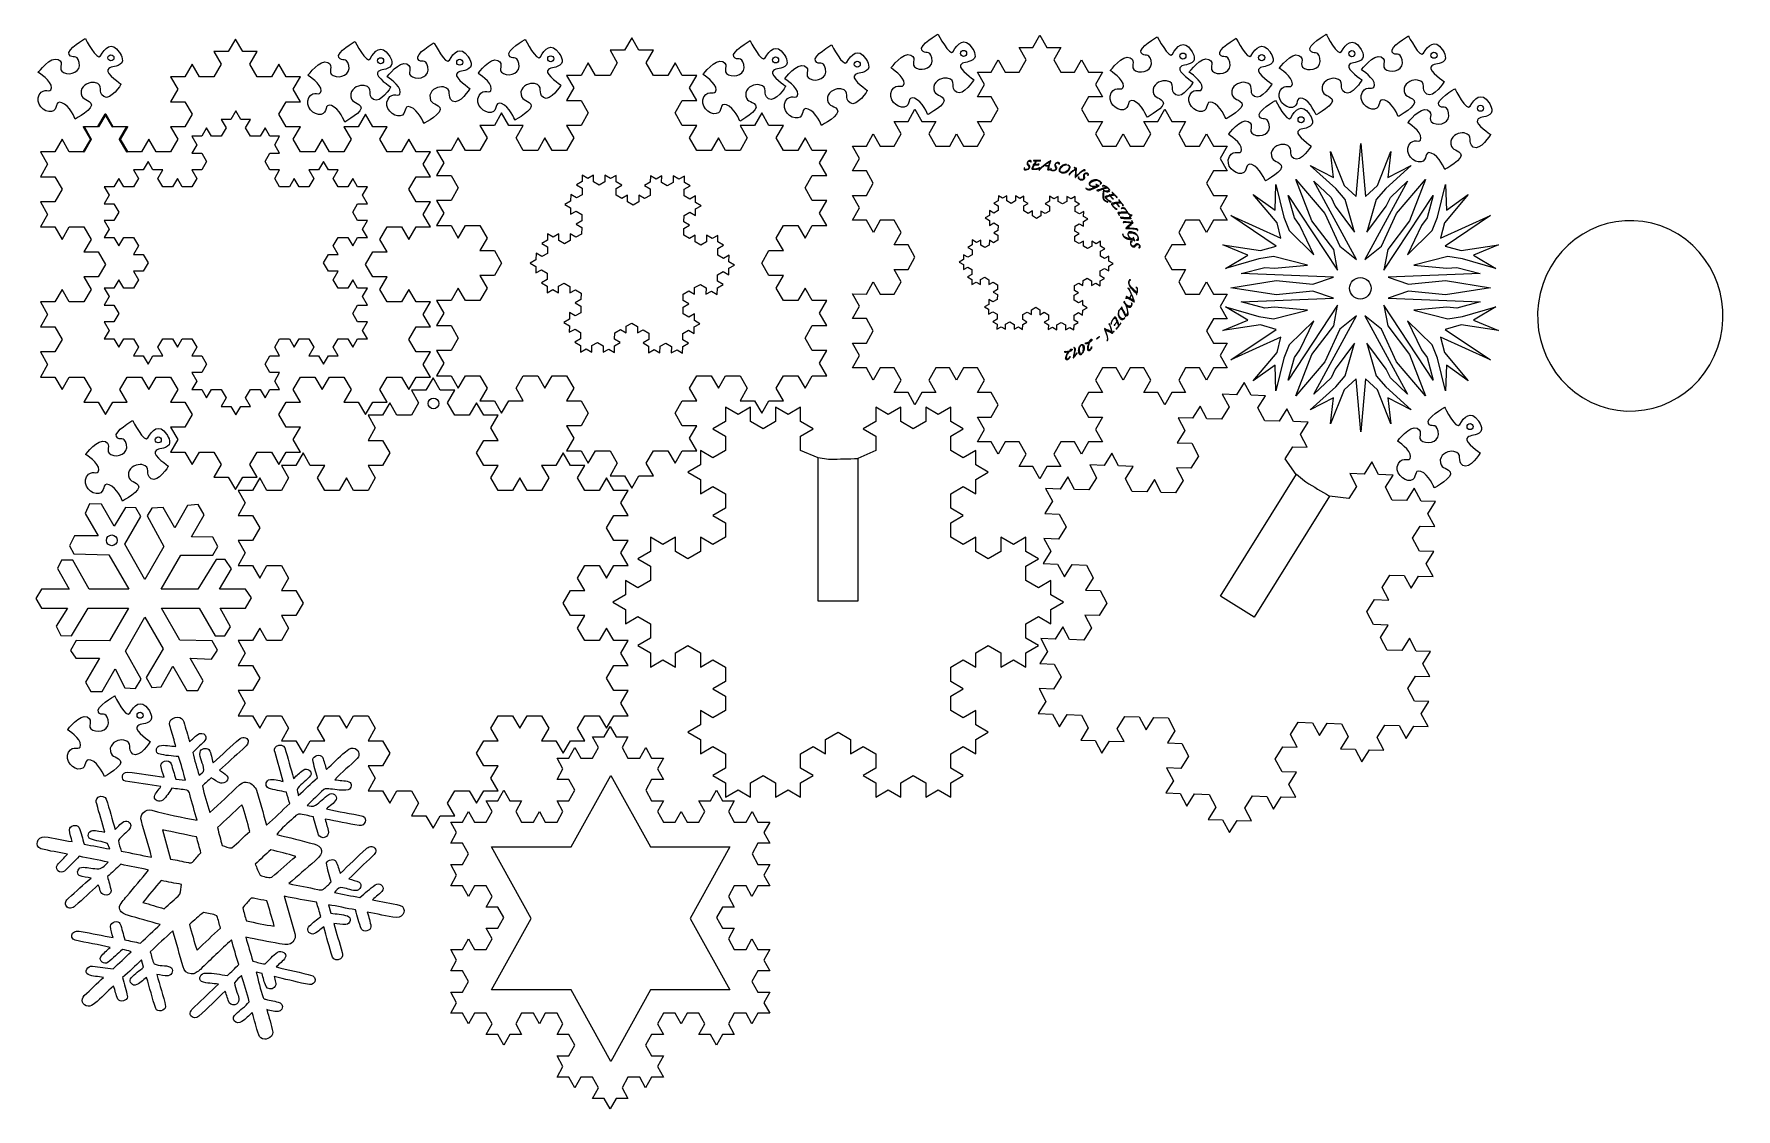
# Model space of a CAD drawing. Extents: x 0 to 244, y 143 to 297.
import ezdxf

# ---------------------------------------------------------------- set-up
doc = ezdxf.new("R2010")
doc.units = 0
doc.layers.add('Layer_1', color=7, linetype='CONTINUOUS')

msp = doc.modelspace()

# ---------------------------------------------------------------- linework, layer by layer
at = {"layer": 'Layer_1', "color": 7}
for points in [[(1.095922, 247.530487), (3.167314, 247.530487), (4.20301, 245.736319), (5.238706, 247.530487), (7.310097, 247.530487), (8.345793, 245.736319), (7.310097, 243.941385), (9.381489, 243.941385), (10.417185, 242.147217), (11.452881, 243.941385), (13.524273, 243.941385), (12.488577, 245.736319), (13.524273, 247.530487), (15.595665, 247.530487), (16.63136, 245.736319), (17.667056, 247.530487), (19.738448, 247.530487), (20.774144, 245.736319), (19.738448, 243.941385), (21.80984, 243.941385), (22.845536, 242.147217), (21.80984, 240.35305), (19.738448, 240.35305), (20.774144, 238.558883), (19.738448, 236.763948), (21.80984, 236.763948), (22.845536, 234.969781), (23.881232, 236.763948), (25.952624, 236.763948), (26.988319, 234.969781), (25.952624, 233.175613), (28.024015, 233.175613), (29.059711, 231.381446), (30.095407, 233.175613), (32.166799, 233.175613), (31.131103, 234.969781), (32.166799, 236.763948), (34.238191, 236.763948), (35.273887, 234.969781), (36.309583, 236.763948), (38.380974, 236.763948), (37.345278, 238.558883), (38.380974, 240.35305), (36.309583, 240.35305), (35.273887, 242.147217), (36.309583, 243.941385), (38.380974, 243.941385), (37.345278, 245.736319), (38.380974, 247.530487), (40.452366, 247.530487), (41.488062, 245.736319), (42.523758, 247.530487), (44.59515, 247.530487), (45.630846, 245.736319), (44.59515, 243.941385), (46.666541, 243.941385), (47.702237, 242.147217), (48.737933, 243.941385), (50.809325, 243.941385), (49.773629, 245.736319), (50.809325, 247.530487), (52.880717, 247.530487), (53.916413, 245.736319), (54.952109, 247.530487), (57.0235, 247.530487), (55.987805, 249.324654), (57.0235, 251.119589), (54.952109, 251.119589), (53.916413, 252.913756), (54.952109, 254.707923), (57.0235, 254.707923), (55.987805, 256.502091), (57.0235, 258.297025), (54.952109, 258.297025), (53.916413, 260.091193), (52.880717, 258.297025), (50.809325, 258.297025), (49.773629, 260.091193), (50.809325, 261.88536), (48.737933, 261.88536), (47.702237, 263.679527), (48.737933, 265.474462), (50.809325, 265.474462), (49.773629, 267.268629), (50.809325, 269.062796), (52.880717, 269.062796), (53.916413, 267.268629), (54.952109, 269.062796), (57.0235, 269.062796), (55.987805, 270.856964), (57.0235, 272.651899), (54.952109, 272.651899), (53.916413, 274.446066), (54.952109, 276.240233), (57.0235, 276.240233), (55.987805, 278.035168), (57.0235, 279.829335), (54.952109, 279.829335), (53.916413, 281.623502), (52.880717, 279.829335), (50.809325, 279.829335), (49.773629, 281.623502), (50.809325, 283.41767), (48.737933, 283.41767), (47.702237, 285.212605), (46.666541, 283.41767), (44.59515, 283.41767), (45.630846, 281.623502), (44.59515, 279.829335), (42.523758, 279.829335), (41.488062, 281.623502), (40.452366, 279.829335), (38.380974, 279.829335), (37.345278, 281.623502), (38.380974, 283.41767), (36.309583, 283.41767), (35.273887, 285.212605), (36.309583, 287.006772), (38.380974, 287.006772), (37.345278, 288.800939), (38.380974, 290.595106), (36.309583, 290.595106), (35.273887, 292.390041), (34.238191, 290.595106), (32.166799, 290.595106), (31.131103, 292.390041), (32.166799, 294.184208), (30.095407, 294.184208), (29.059711, 295.978376), (28.024015, 294.184208), (25.952624, 294.184208), (26.988319, 292.390041), (25.952624, 290.595106), (23.881232, 290.595106), (22.845536, 292.390041), (21.80984, 290.595106), (19.738448, 290.595106), (20.774144, 288.800939), (19.738448, 287.006772), (21.80984, 287.006772), (22.845536, 285.212605), (21.80984, 283.41767), (19.738448, 283.41767), (20.774144, 281.623502), (19.738448, 279.829335), (17.667056, 279.829335), (16.63136, 281.623502), (15.595665, 279.829335), (13.524273, 279.829335)], [(57.901639, 247.721838), (59.973031, 247.721838), (61.008727, 245.927671), (62.044423, 247.721838), (64.115814, 247.721838), (65.15151, 245.927671), (64.115814, 244.132736), (66.187206, 244.132736), (67.222902, 242.338569), (68.258598, 244.132736), (70.32999, 244.132736), (69.294294, 245.927671), (70.32999, 247.721838), (72.401382, 247.721838), (73.437077, 245.927671), (74.472773, 247.721838), (76.544165, 247.721838), (77.579861, 245.927671), (76.544165, 244.132736), (78.615557, 244.132736), (79.651253, 242.338569), (78.615557, 240.544401), (76.544165, 240.544401), (77.579861, 238.750234), (76.544165, 236.955299), (78.615557, 236.955299), (79.651253, 235.161132), (80.686949, 236.955299), (82.758341, 236.955299), (83.794036, 235.161132), (82.758341, 233.366965), (84.829732, 233.366965), (85.865428, 231.572797), (86.901124, 233.366965), (88.972516, 233.366965), (87.93682, 235.161132), (88.972516, 236.955299), (91.043908, 236.955299), (92.079604, 235.161132), (93.1153, 236.955299), (95.186691, 236.955299), (94.150995, 238.750234), (95.186691, 240.544401), (93.1153, 240.544401), (92.079604, 242.338569), (93.1153, 244.132736), (95.186691, 244.132736), (94.150995, 245.927671), (95.186691, 247.721838), (97.258083, 247.721838), (98.293779, 245.927671), (99.329475, 247.721838), (101.400867, 247.721838), (102.436563, 245.927671), (101.400867, 244.132736), (103.472259, 244.132736), (104.507954, 242.338569), (105.54365, 244.132736), (107.615042, 244.132736), (106.579346, 245.927671), (107.615042, 247.721838), (109.686434, 247.721838), (110.72213, 245.927671), (111.757826, 247.721838), (113.829218, 247.721838), (112.793522, 249.516005), (113.829218, 251.31094), (111.757826, 251.31094), (110.72213, 253.105107), (111.757826, 254.899275), (113.829218, 254.899275), (112.793522, 256.693442), (113.829218, 258.488377), (111.757826, 258.488377), (110.72213, 260.282544), (109.686434, 258.488377), (107.615042, 258.488377), (106.579346, 260.282544), (107.615042, 262.076711), (105.54365, 262.076711), (104.507954, 263.870879), (105.54365, 265.665813), (107.615042, 265.665813), (106.579346, 267.459981), (107.615042, 269.254148), (109.686434, 269.254148), (110.72213, 267.459981), (111.757826, 269.254148), (113.829218, 269.254148), (112.793522, 271.048315), (113.829218, 272.84325), (111.757826, 272.84325), (110.72213, 274.637417), (111.757826, 276.431585), (113.829218, 276.431585), (112.793522, 278.226519), (113.829218, 280.020687), (111.757826, 280.020687), (110.72213, 281.814854), (109.686434, 280.020687), (107.615042, 280.020687), (106.579346, 281.814854), (107.615042, 283.609021), (105.54365, 283.609021), (104.507954, 285.403956), (103.472259, 283.609021), (101.400867, 283.609021), (102.436563, 281.814854), (101.400867, 280.020687), (99.329475, 280.020687), (98.293779, 281.814854), (97.258083, 280.020687), (95.186691, 280.020687), (94.150995, 281.814854), (95.186691, 283.609021), (93.1153, 283.609021), (92.079604, 285.403956), (93.1153, 287.198123), (95.186691, 287.198123), (94.150995, 288.992291), (95.186691, 290.786458), (93.1153, 290.786458), (92.079604, 292.581393), (91.043908, 290.786458), (88.972516, 290.786458), (87.93682, 292.581393), (88.972516, 294.37556), (86.901124, 294.37556), (85.865428, 296.169727), (84.829732, 294.37556), (82.758341, 294.37556), (83.794036, 292.581393), (82.758341, 290.786458), (80.686949, 290.786458), (79.651253, 292.581393), (78.615557, 290.786458), (76.544165, 290.786458), (77.579861, 288.992291), (76.544165, 287.198123), (78.615557, 287.198123), (79.651253, 285.403956), (78.615557, 283.609021), (76.544165, 283.609021), (77.579861, 281.814854), (76.544165, 280.020687), (74.472773, 280.020687), (73.437077, 281.814854), (72.401382, 280.020687), (70.32999, 280.020687), (69.294294, 281.814854), (70.32999, 283.609021), (68.258598, 283.609021), (67.222902, 285.403956), (66.187206, 283.609021), (64.115814, 283.609021), (65.15151, 281.814854), (64.115814, 280.020687), (62.044423, 280.020687), (61.008727, 281.814854), (59.973031, 280.020687), (57.901639, 280.020687), (58.937335, 278.226519), (57.901639, 276.431585), (59.973031, 276.431585), (61.008727, 274.637417), (59.973031, 272.84325), (57.901639, 272.84325), (58.937335, 271.048315), (57.901639, 269.254148), (59.973031, 269.254148), (61.008727, 267.459981), (62.044423, 269.254148), (64.115814, 269.254148), (65.15151, 267.459981), (64.115814, 265.665813), (66.187206, 265.665813), (67.222902, 263.870879), (66.187206, 262.076711), (64.115814, 262.076711), (65.15151, 260.282544), (64.115814, 258.488377), (62.044423, 258.488377), (61.008727, 260.282544), (59.973031, 258.488377), (57.901639, 258.488377), (58.937335, 256.693442), (57.901639, 254.899275), (59.973031, 254.899275), (61.008727, 253.105107), (59.973031, 251.31094), (57.901639, 251.31094), (58.937335, 249.516005), (57.901639, 247.721838)], [(0.793921, 291.215439), (0.793921, 291.215439)], [(39.454903, 290.792258), (39.454903, 290.792258)], [(50.798724, 290.588963), (50.798724, 290.588963)], [(63.850214, 291.07687), (63.850214, 291.07687)], [(96.092692, 290.914234), (96.092692, 290.914234)], [(123.049513, 291.849388), (123.049513, 291.849388)], [(154.49152, 291.467123), (154.49152, 291.467123)], [(165.781973, 291.239505), (165.781973, 291.239505)], [(178.711491, 291.808729), (178.711491, 291.808729)], [(190.486716, 291.582124), (190.486716, 291.582124)], [(107.80244, 290.304351), (107.80244, 290.304351)], [(7.29811, 283.37978), (7.29811, 283.37978)], [(7.310097, 283.456519), (9.381489, 283.456519)], [(9.371899, 283.37978), (9.371899, 283.37978)], [(11.419317, 283.398965), (10.383621, 285.192748)], [(10.450749, 285.231118), (11.486445, 283.437334)], [(11.440898, 283.37978), (11.440898, 283.37978)], [(11.443291, 283.37978), (11.443291, 283.37978)], [(11.452885, 283.456519), (13.524277, 283.456519)], [(13.524277, 283.37978), (11.452885, 283.37978)], [(13.557841, 283.398965), (12.522145, 281.605181)], [(197.15675, 283.992083), (197.15675, 283.992083)], [(7.310097, 279.829335), (5.238706, 279.829335), (4.20301, 281.623502), (3.167314, 279.829335), (1.095922, 279.829335), (2.131618, 278.035168), (1.095922, 276.240233), (3.167314, 276.240233), (4.20301, 274.446066), (3.167314, 272.651899), (1.095922, 272.651899), (2.131618, 270.856964), (1.095922, 269.062796), (3.167314, 269.062796), (4.20301, 267.268629), (5.238706, 269.062796), (7.310097, 269.062796), (8.345793, 267.268629), (7.310097, 265.474462), (9.381489, 265.474462), (10.417185, 263.679527), (9.381489, 261.88536), (7.310097, 261.88536), (8.345793, 260.091193), (7.310097, 258.297025), (5.238706, 258.297025), (4.20301, 260.091193), (3.167314, 258.297025), (1.095922, 258.297025), (2.131618, 256.502091), (1.095922, 254.707923), (3.167314, 254.707923), (4.20301, 252.913756), (3.167314, 251.119589), (1.095922, 251.119589), (2.131618, 249.324654), (1.095922, 247.530487)], [(8.345793, 281.583598), (8.345793, 281.583598)], [(12.486179, 281.583598), (12.486183, 281.583598)], [(181.082995, 275.844322), (185.241959, 270.963363), (187.40692, 266.297741), (189.795842, 264.359713), (183.674229, 275.628986), (186.137805, 273.260285), (186.735036, 272.040045), (189.497227, 268.307547), (188.153458, 272.97317), (186.809689, 274.552304), (183.151652, 277.854129), (186.511074, 276.131437), (186.063151, 279.863936), (188.004151, 274.982977), (189.721189, 273.403843), (190.393073, 281.012396), (190.393073, 281.012396), (191.064957, 273.403843), (192.781995, 274.982977), (194.722995, 279.863936), (194.275072, 276.131437), (197.634494, 277.854129), (193.976456, 274.552304), (192.632688, 272.97317), (191.288919, 268.307547), (194.05111, 272.040045), (194.648341, 273.260285), (197.111917, 275.628986), (190.990304, 264.359713), (193.379226, 266.297741), (195.544187, 270.963363), (199.703151, 275.844322), (199.703151, 275.844322), (197.385897, 269.941233), (194.266113, 265.805338), (193.715168, 262.847333), (200.804295, 273.578983), (199.902477, 270.343194), (199.102188, 269.236365), (197.121622, 265.069605), (200.652001, 268.521448), (201.402272, 270.430047), (202.547462, 275.126534), (202.675866, 271.467968), (205.813567, 273.707467), (202.387703, 269.650529), (201.824066, 267.431128), (209.013229, 270.676248), (209.013229, 270.676248), (202.495951, 266.312814), (204.776625, 265.672547), (210.143488, 266.496568), (206.557865, 265.003569), (209.788883, 263.067694), (204.985656, 264.462356), (202.891616, 264.791821), (198.017468, 263.578042), (202.760225, 263.14378), (204.157745, 263.25719), (207.523139, 262.390102), (194.312399, 261.852479), (197.252266, 260.832502), (202.53701, 261.36223), (209.013229, 260.340099), (209.013229, 260.340099), (202.53701, 259.317969), (197.252266, 259.847697), (194.312399, 258.82772), (207.523139, 258.290097), (204.157745, 257.423009), (202.760225, 257.536419), (198.017468, 257.102157), (202.891616, 255.888378), (204.985656, 256.217842), (209.788883, 257.612505), (206.557865, 255.67663), (210.143488, 254.183631), (204.776625, 255.007652), (202.495951, 254.367385), (209.013229, 250.003951), (209.013229, 250.003951), (201.824066, 253.249071), (202.387703, 251.02967), (205.813567, 246.972732), (202.675866, 249.212231), (202.547462, 245.553665), (201.402272, 250.250152), (200.652001, 252.158751), (197.121622, 255.610594), (199.102188, 251.443834), (199.902477, 250.337005), (200.804295, 247.101216), (193.715168, 257.832866), (194.266113, 254.874861), (197.385897, 250.738966), (199.703151, 244.835877), (199.703151, 244.835877), (195.544187, 249.716836), (193.379226, 254.382458), (190.990304, 256.320486), (197.111917, 245.051213), (194.648341, 247.419914), (194.05111, 248.640154), (191.288919, 252.372652), (192.632688, 247.707029), (193.976456, 246.127895), (197.634494, 242.82607), (194.275072, 244.548761), (194.722995, 240.816263), (192.781995, 245.697222), (191.064957, 247.276356), (190.393073, 239.667802), (190.393073, 239.667802), (189.721189, 247.276356), (188.004151, 245.697222), (186.063151, 240.816263), (186.511074, 244.548761), (183.151652, 242.82607), (186.809689, 246.127895), (188.153458, 247.707029), (189.497227, 252.372652), (186.735036, 248.640154), (186.137805, 247.419914), (183.674229, 245.051213), (189.795842, 256.320486), (187.40692, 254.382458), (185.241959, 249.716836), (181.082995, 244.835877), (181.082995, 244.835877), (183.400249, 250.738966), (186.520033, 254.874861), (187.070978, 257.832866), (179.981851, 247.101216), (180.883669, 250.337005), (181.683958, 251.443834), (183.664524, 255.610594), (180.134145, 252.158751), (179.383874, 250.250152), (178.238684, 245.553665), (178.11028, 249.212231), (174.972579, 246.972732), (178.398443, 251.02967), (178.96208, 253.249071), (171.772917, 250.003951), (171.772917, 250.003951), (178.290195, 254.367385), (176.009521, 255.007652), (170.642658, 254.183631), (174.228281, 255.67663), (170.997263, 257.612505), (175.80049, 256.217842), (177.89453, 255.888378), (182.768678, 257.102157), (178.025921, 257.536419), (176.628401, 257.423009), (173.263007, 258.290097), (186.473747, 258.82772), (183.53388, 259.847697), (178.249136, 259.317969), (171.772917, 260.340099), (171.772917, 260.340099), (178.249136, 261.36223), (183.53388, 260.832502), (186.473747, 261.852479), (173.263007, 262.390102), (176.628401, 263.25719), (178.025921, 263.14378), (182.768678, 263.578042), (177.89453, 264.791821), (175.80049, 264.462356), (170.997263, 263.067694), (174.228281, 265.003569), (170.642658, 266.496568), (176.009521, 265.672547), (178.290195, 266.312814), (171.772917, 270.676248), (171.772917, 270.676248), (178.96208, 267.431128), (178.398443, 269.650529), (174.972579, 273.707467), (178.11028, 271.467968), (178.238684, 275.126534), (179.383874, 270.430047), (180.134145, 268.521448), (183.664524, 265.069605), (181.683958, 269.236365), (180.883669, 270.343194), (179.981851, 273.578983), (187.070978, 262.847333), (186.520033, 265.805338), (183.400249, 269.941233), (181.082995, 275.844322), (181.082995, 275.844322), (185.241959, 270.963363), (187.40692, 266.297741), (189.795842, 264.359713), (183.674229, 275.628986), (186.137805, 273.260285), (186.735036, 272.040045), (189.497227, 268.307547), (188.153458, 272.97317), (186.809689, 274.552304), (183.151652, 277.854129), (186.511074, 276.131437), (186.063151, 279.863936), (188.004151, 274.982977), (189.721189, 273.403843), (190.393073, 281.012396), (190.393073, 281.012396), (191.064957, 273.403843), (192.781995, 274.982977), (194.722995, 279.863936), (194.275072, 276.131437), (197.634494, 277.854129), (193.976456, 274.552304), (192.632688, 272.97317), (191.288919, 268.307547), (194.05111, 272.040045), (194.648341, 273.260285), (197.111917, 275.628986), (190.990304, 264.359713), (193.379226, 266.297741), (195.544187, 270.963363), (199.703151, 275.844322), (199.703151, 275.844322), (197.385897, 269.941233), (194.266113, 265.805338), (193.715168, 262.847333), (200.804295, 273.578983), (199.902477, 270.343194), (199.102188, 269.236365), (197.121622, 265.069605), (200.652001, 268.521448), (201.402272, 270.430047), (202.547462, 275.126534), (202.675866, 271.467968), (205.813567, 273.707467), (202.387703, 269.650529), (201.824066, 267.431128), (209.013229, 270.676248), (209.013229, 270.676248), (202.495951, 266.312814), (204.776625, 265.672547), (210.143488, 266.496568), (206.557865, 265.003569), (209.788883, 263.067694), (204.985656, 264.462356), (202.891616, 264.791821), (198.017468, 263.578042), (202.760225, 263.14378), (204.157745, 263.25719), (207.523139, 262.390102), (194.312399, 261.852479), (197.252266, 260.832502), (202.53701, 261.36223), (209.013229, 260.340099), (209.013229, 260.340099), (202.53701, 259.317969), (197.252266, 259.847697), (194.312399, 258.82772), (207.523139, 258.290097), (204.157745, 257.423009), (202.760225, 257.536419), (198.017468, 257.102157), (202.891616, 255.888378), (204.985656, 256.217842), (209.788883, 257.612505), (206.557865, 255.67663), (210.143488, 254.183631), (204.776625, 255.007652), (202.495951, 254.367385), (209.013229, 250.003951), (209.013229, 250.003951), (201.824066, 253.249071), (202.387703, 251.02967), (205.813567, 246.972732), (202.675866, 249.212231), (202.547462, 245.553665), (201.402272, 250.250152), (200.652001, 252.158751), (197.121622, 255.610594), (199.102188, 251.443834), (199.902477, 250.337005), (200.804295, 247.101216), (193.715168, 257.832866), (194.266113, 254.874861), (197.385897, 250.738966), (199.703151, 244.835877), (199.703151, 244.835877), (195.544187, 249.716836), (193.379226, 254.382458), (190.990304, 256.320486), (197.111917, 245.051213), (194.648341, 247.419914), (194.05111, 248.640154), (191.288919, 252.372652), (192.632688, 247.707029), (193.976456, 246.127895), (197.634494, 242.82607), (194.275072, 244.548761), (194.722995, 240.816263), (192.781995, 245.697222), (191.064957, 247.276356), (190.393073, 239.667802), (190.393073, 239.667802), (189.721189, 247.276356), (188.004151, 245.697222), (186.063151, 240.816263), (186.511074, 244.548761), (183.151652, 242.82607), (186.809689, 246.127895), (188.153458, 247.707029), (189.497227, 252.372652), (186.735036, 248.640154), (186.137805, 247.419914), (183.674229, 245.051213), (189.795842, 256.320486), (187.40692, 254.382458), (185.241959, 249.716836), (181.082995, 244.835877), (181.082995, 244.835877), (183.400249, 250.738966), (186.520033, 254.874861), (187.070978, 257.832866), (179.981851, 247.101216), (180.883669, 250.337005), (181.683958, 251.443834), (183.664524, 255.610594), (180.134145, 252.158751), (179.383874, 250.250152), (178.238684, 245.553665), (178.11028, 249.212231), (174.972579, 246.972732), (178.398443, 251.02967), (178.96208, 253.249071), (171.772917, 250.003951), (171.772917, 250.003951), (178.290195, 254.367385), (176.009521, 255.007652), (170.642658, 254.183631), (174.228281, 255.67663), (170.997263, 257.612505), (175.80049, 256.217842), (177.89453, 255.888378), (182.768678, 257.102157), (178.025921, 257.536419), (176.628401, 257.423009), (173.263007, 258.290097), (186.473747, 258.82772), (183.53388, 259.847697), (178.249136, 259.317969), (171.772917, 260.340099), (171.772917, 260.340099), (178.249136, 261.36223), (183.53388, 260.832502), (186.473747, 261.852479), (173.263007, 262.390102), (176.628401, 263.25719), (178.025921, 263.14378), (182.768678, 263.578042), (177.89453, 264.791821), (175.80049, 264.462356), (170.997263, 263.067694), (174.228281, 265.003569), (170.642658, 266.496568), (176.009521, 265.672547), (178.290195, 266.312814), (171.772917, 270.676248), (171.772917, 270.676248), (178.96208, 267.431128), (178.398443, 269.650529), (174.972579, 273.707467), (178.11028, 271.467968), (178.238684, 275.126534), (179.383874, 270.430047), (180.134145, 268.521448), (183.664524, 265.069605), (181.683958, 269.236365), (180.883669, 270.343194), (179.981851, 273.578983), (187.070978, 262.847333), (186.520033, 265.805338), (183.400249, 269.941233), (181.082995, 275.844322), (181.082995, 275.844322)], [(171.433552, 282.335215), (171.433552, 282.335215)], [(7.305302, 279.789814), (7.305302, 279.789814)], [(13.521879, 279.789814), (13.521879, 279.789814)], [(143.148279, 278.481282), (143.148289, 278.481288)], [(143.459813, 278.511108), (143.46551, 278.508403)], [(143.769978, 278.456538), (143.699377, 278.314013), (143.623219, 278.167154), (143.575552, 278.078711)], [(143.663902, 278.035244), (143.804325, 278.287805)], [(144.319088, 278.595684), (144.128737, 278.58631)], [(144.436985, 278.485081), (144.448327, 278.482481)], [(144.9995, 277.848876), (145.175205, 277.98725), (145.31284, 278.093375), (145.463482, 278.202668), (145.604872, 278.302826), (145.711586, 278.377522)], [(145.767636, 278.319082), (145.724248, 278.154177), (145.674664, 277.965717)], [(145.72436, 277.710982), (145.776287, 277.91058), (145.827748, 278.104549), (145.870088, 278.256794)], [(142.14481, 277.396695), (142.129091, 277.285892)], [(142.144694, 277.271868), (142.171525, 277.258965)], [(142.87345, 277.876129), (142.804972, 277.950033)], [(143.477489, 277.897579), (143.403959, 277.760653), (143.324922, 277.616556), (143.275846, 277.528089)], [(143.526541, 277.769997), (143.620406, 277.94967)], [(143.842218, 278.010509), (143.760391, 278.008906)], [(143.763923, 277.972237), (143.890898, 277.974727)], [(144.259816, 278.018646), (144.273367, 278.047134), (144.264746, 278.055478)], [(144.288966, 277.270542), (144.294199, 277.12852)], [(144.359575, 277.53801), (144.35956, 277.537912)], [(145.374441, 278.170398), (144.43676, 277.448041)], [(145.227623, 277.845061), (145.227599, 277.845176)], [(145.366312, 277.832676), (145.281933, 277.839656)], [(145.579134, 277.598496), (145.551185, 277.483295), (145.523242, 277.368083)], [(145.70271, 277.261189), (145.771843, 277.27529)], [(145.944617, 277.36553), (145.899831, 277.262969)], [(145.911116, 277.245282), (145.933528, 277.225694)], [(146.774975, 277.632647), (146.728763, 277.722177)], [(147.201635, 278.142162), (147.201634, 278.142137)], [(148.1868, 277.962288), (148.186838, 277.962423)], [(148.586731, 276.559274), (148.593413, 276.518683)], [(148.600563, 276.494594), (148.600583, 276.494657)], [(148.600583, 276.494657), (148.608457, 276.491553)], [(149.131684, 277.076432), (148.845979, 276.857245), (148.689935, 276.735432)], [(148.908628, 276.858313), (149.063858, 276.989566)], [(149.236637, 277.122968), (149.43454, 277.266143)], [(149.495563, 277.029458), (149.487797, 276.753249), (149.474066, 276.458161)], [(149.598129, 276.415), (149.605049, 276.627791), (149.611105, 276.865217), (149.619536, 277.097144)], [(149.602517, 276.276716), (149.716656, 276.392373)], [(150.344424, 276.984422), (150.115232, 276.792931), (149.884503, 276.589904), (149.660061, 276.387422)], [(149.943501, 276.164137), (149.870769, 276.079081)], [(149.876411, 276.058878), (149.89214, 276.033599)], [(150.815652, 276.177651), (150.797536, 276.276757)], [(151.372284, 276.540734), (151.372296, 276.54074)], [(150.974045, 274.623577), (150.965288, 274.605648)], [(150.984197, 274.623415), (150.974045, 274.623577)], [(152.360914, 274.797798), (152.194661, 274.711086)], [(152.246442, 274.6266), (152.516861, 274.768833), (152.752335, 274.897256)], [(152.446215, 275.179968), (152.421781, 275.159034), (152.427196, 275.151911)], [(152.678555, 274.269377), (152.70433, 274.247409)], [(152.913707, 274.271404), (153.143801, 274.360821), (153.410301, 274.458152), (153.673299, 274.549201), (153.896865, 274.620084)], [(153.01677, 275.171414), (153.01435, 275.162821), (153.03386, 275.156367)], [(153.365608, 274.89297), (153.365549, 274.892754)], [(153.519839, 274.364754), (153.497695, 274.240871), (153.470127, 274.08452), (153.443635, 273.92726), (153.422878, 273.798478)], [(154.287048, 273.561221), (154.136506, 273.522563), (153.976967, 273.483108), (153.878644, 273.459286)], [(154.22655, 273.438719), (154.422307, 273.491372)], [(154.896428, 273.724658), (154.743761, 273.680055), (154.584133, 273.636604), (154.486788, 273.61177)], [(154.514689, 273.51731), (154.795605, 273.585087)], [(154.536123, 273.40108), (154.623958, 273.30935)], [(154.617277, 273.369378), (154.560672, 273.428491)], [(154.726511, 273.989782), (154.728381, 273.983786)], [(155.370766, 273.414942), (155.234935, 273.548626)], [(154.620031, 272.66877), (154.620067, 272.668703)], [(155.213726, 272.518571), (155.06011, 272.494919), (154.89746, 272.471358), (154.797272, 272.457336)], [(154.906158, 273.067706), (154.936301, 273.077038), (154.936562, 273.089003)], [(155.141409, 272.402766), (155.341396, 272.435885)], [(155.369269, 273.253297), (155.375035, 273.243187)], [(155.836172, 272.621278), (155.679856, 272.59192), (155.516726, 272.56439), (155.417408, 272.549261)], [(155.435876, 272.452572), (155.722097, 272.492359)], [(155.445767, 272.33481), (155.524147, 272.234885)], [(155.457235, 271.597649), (155.457213, 271.597747)], [(155.523399, 272.295258), (155.472886, 272.359653)], [(155.693188, 272.901893), (155.694447, 272.895695)], [(156.900976, 271.195843), (156.63259, 271.177047), (156.342742, 271.162865), (156.043139, 271.150778), (155.746326, 271.142179)], [(155.781183, 271.96661), (155.812099, 271.97293), (155.813533, 271.984811)], [(155.938016, 271.027451), (156.430808, 271.05512)], [(156.277726, 272.266419), (156.155715, 272.412831)], [(156.26032, 272.10571), (156.265066, 272.095083)], [(156.864149, 271.299797), (156.864125, 271.299718)], [(156.864125, 271.299718), (156.914653, 271.221479)], [(157.072277, 271.024303), (157.006436, 271.12624)], [(155.792122, 270.738356), (155.773749, 270.766811)], [(155.944041, 270.471649), (155.944027, 270.471618)], [(156.115871, 270.289303), (156.433127, 270.269731), (156.770269, 270.257943), (157.093172, 270.254404), (157.372909, 270.256005)], [(156.907508, 270.359734), (156.651912, 270.369883), (156.39797, 270.385784), (156.177339, 270.405603)], [(156.316623, 269.68106), (156.316647, 269.681055)], [(156.316647, 269.681055), (156.320116, 269.67335)], [(156.351852, 269.737039), (156.32831, 269.7033)], [(157.103073, 269.727188), (156.745478, 269.769559), (156.548699, 269.791199)], [(156.791051, 269.726589), (156.993826, 269.712273)], [(156.882224, 268.825755), (157.044689, 268.828955)], [(157.330888, 269.439602), (157.132581, 269.247175), (156.916823, 269.045391)], [(156.975617, 268.927908), (157.129065, 269.075504), (157.29908, 269.241336), (157.466961, 269.401573)], [(157.907543, 268.81503), (157.609752, 268.837805), (157.302809, 268.853384), (157.00075, 268.864967)], [(157.210674, 269.687258), (157.452341, 269.651717)], [(157.221894, 270.604651), (157.223535, 270.595916)], [(234.687706, 268.661581), (234.687706, 268.661581)], [(156.299861, 268.04239), (156.281842, 268.03381)], [(156.307784, 268.036019), (156.299861, 268.04239)], [(157.297209, 267.252281), (157.597359, 267.195128), (157.861572, 267.148939)], [(157.493467, 267.314959), (157.309389, 267.350674)], [(157.394808, 266.938931), (157.384854, 266.910878)], [(157.518934, 266.952091), (157.407089, 266.955941)], [(157.798163, 267.560806), (157.766013, 267.559674), (157.765837, 267.550751)], [(158.073205, 266.278583), (158.139406, 266.354532)], [(158.239228, 267.198751), (158.231984, 267.193514), (158.243255, 267.176337)], [(158.704142, 266.069682), (158.704113, 266.069697)], [(157.409058, 261.418615), (157.408555, 261.439154)], [(156.752213, 258.881637), (156.747755, 258.811219)], [(157.110094, 258.912767), (157.006194, 258.969848), (156.902292, 259.026929)], [(157.130749, 260.243524), (156.992294, 260.275599)], [(157.180774, 258.742909), (157.359861, 258.640623), (157.533643, 258.54027), (157.669532, 258.45961)], [(157.715666, 258.960611), (157.263454, 260.05448)], [(157.391795, 259.056726), (157.420589, 259.136348)], [(157.756425, 258.542225), (157.608592, 258.6272), (157.439639, 258.724314)], [(157.440035, 259.187341), (157.440054, 259.187557)], [(157.503299, 259.406551), (157.590946, 259.20079), (157.657415, 259.040205), (157.723546, 258.866235), (157.783269, 258.703591), (157.827487, 258.581058)], [(157.517101, 260.227306), (157.69553, 260.044016), (157.885594, 259.860624), (158.091341, 259.670251)], [(158.155896, 259.773063), (158.001041, 259.912333), (157.842848, 260.061224), (157.697606, 260.203842)], [(158.263091, 259.427471), (158.258157, 259.408336)], [(158.272216, 259.372623), (158.272198, 259.372644)], [(156.109215, 257.591105), (156.088314, 257.584104)], [(156.686845, 256.498441), (156.579566, 256.687349), (156.457902, 256.906683), (156.3391, 257.12259), (156.243548, 257.300941), (156.18775, 257.406673)], [(156.248973, 257.057156), (156.400527, 256.789523), (156.548839, 256.513954), (156.676837, 256.259205)], [(156.465085, 258.420146), (156.472132, 258.372921)], [(156.55399, 258.061147), (156.706274, 257.84704)], [(156.740613, 256.249699), (156.80843, 256.370344)], [(156.932734, 257.207551), (156.822034, 257.71011)], [(156.874463, 257.705107), (156.926143, 257.669309)], [(156.905113, 256.345509), (156.905138, 256.345622)], [(156.933137, 256.41032), (156.917242, 256.377256)], [(153.702099, 254.304258), (153.764641, 254.154278)], [(154.068018, 253.34641), (153.980018, 253.631811), (153.881974, 253.923091), (153.782, 254.208357)], [(153.831377, 254.254805), (154.024952, 254.166163), (154.241574, 254.068791), (154.452211, 253.971356)], [(154.43767, 254.11189), (154.185938, 254.225833), (153.919096, 254.352582)], [(154.290445, 255.143987), (154.284527, 255.137948)], [(154.290496, 255.144204), (154.290445, 255.143987)], [(154.355454, 255.13178), (154.31548, 255.14152)], [(154.621741, 254.429302), (154.530047, 254.777533), (154.478024, 254.968537)], [(154.506729, 254.719335), (154.567763, 254.52543)], [(154.624, 254.314515), (154.67954, 254.07665)], [(154.645837, 255.180668), (154.645901, 255.180798)], [(155.08134, 254.954046), (155.094839, 254.925526), (155.106721, 254.926941)], [(155.359026, 255.367526), (155.280652, 255.267594)], [(155.330578, 254.5218), (155.321389, 254.514663)], [(155.482209, 255.636605), (155.422641, 255.780165), (155.361001, 255.932514), (155.32351, 256.026479)], [(155.339095, 255.282686), (155.389603, 255.347085)], [(155.352485, 255.679309), (155.432304, 255.492976)], [(155.47102, 255.405149), (155.577858, 255.136651)], [(155.49081, 254.543185), (155.603928, 254.696566)], [(155.73025, 255.056564), (155.664497, 255.201382), (155.598897, 255.353259), (155.560535, 255.446115)], [(155.968708, 255.262294), (155.962999, 255.25959)], [(156.543525, 255.951814), (156.543529, 255.95183)], [(149.404943, 251.68639), (149.290822, 251.751857)], [(150.917295, 252.421927), (150.920672, 252.427264)], [(151.478132, 252.486522), (151.396111, 252.242654)], [(151.493379, 252.597846), (151.493389, 252.597869)], [(151.627026, 252.572979), (151.544847, 252.523439)], [(152.536756, 253.002609), (152.536756, 253.002609)], [(152.618576, 253.095036), (152.551807, 253.042971)], [(152.890588, 253.310708), (152.799338, 253.239555)], [(147.978634, 251.219063), (147.983157, 251.223467)], [(148.5391, 251.151455), (148.402626, 250.93334)], [(148.579747, 251.255842), (148.579829, 251.256204)], [(148.704016, 251.200925), (148.612573, 251.171853)], [(149.159083, 250.281048), (149.159092, 250.281046)], [(149.159092, 250.281046), (149.167472, 250.275292)], [(149.291989, 250.443258), (149.290944, 250.445858)], [(149.291485, 250.452163), (149.353035, 250.713556), (149.412799, 250.998538), (149.459959, 251.269389)], [(149.702851, 250.983327), (149.59698, 250.84099), (149.490318, 250.696809), (149.390747, 250.561525), (149.30511, 250.448498)], [(149.37463, 250.491334), (149.497576, 250.655659), (149.621818, 250.812898), (149.731074, 250.942924)], [(150.392901, 250.850151), (150.32384, 250.769521)], [(150.382418, 250.874889), (150.382453, 250.87483)], [(29.432097, 198.974301), (31.503489, 198.974301), (32.539185, 197.180134), (33.574881, 198.974301), (35.646273, 198.974301), (36.681968, 197.180134), (35.646273, 195.385199), (37.717664, 195.385199), (38.75336, 193.591032), (39.789056, 195.385199), (41.860448, 195.385199), (40.824752, 197.180134), (41.860448, 198.974301), (43.93184, 198.974301), (44.967536, 197.180134), (46.003232, 198.974301), (48.074623, 198.974301), (49.110319, 197.180134), (48.074623, 195.385199), (50.146015, 195.385199), (51.181711, 193.591032), (50.146015, 191.796864), (48.074623, 191.796864), (49.110319, 190.002697), (48.074623, 188.207762), (50.146015, 188.207762), (51.181711, 186.413595), (52.217407, 188.207762), (54.288799, 188.207762), (55.324495, 186.413595), (54.288799, 184.619428), (56.360191, 184.619428), (57.395886, 182.82526), (58.431582, 184.619428), (60.502974, 184.619428), (59.467278, 186.413595), (60.502974, 188.207762), (62.574366, 188.207762), (63.610062, 186.413595), (64.645758, 188.207762), (66.71715, 188.207762), (65.681454, 190.002697), (66.71715, 191.796864), (64.645758, 191.796864), (63.610062, 193.591032), (64.645758, 195.385199), (66.71715, 195.385199), (65.681454, 197.180134), (66.71715, 198.974301), (68.788541, 198.974301), (69.824237, 197.180134), (70.859933, 198.974301), (72.931325, 198.974301), (73.967021, 197.180134), (72.931325, 195.385199), (75.002717, 195.385199), (76.038413, 193.591032), (77.074109, 195.385199), (79.1455, 195.385199), (78.109804, 197.180134), (79.1455, 198.974301), (81.216892, 198.974301), (82.252588, 197.180134), (83.288284, 198.974301), (85.359676, 198.974301), (84.32398, 200.768468), (85.359676, 202.563403), (83.288284, 202.563403), (82.252588, 204.35757), (83.288284, 206.151738), (85.359676, 206.151738), (84.32398, 207.945905), (85.359676, 209.74084), (83.288284, 209.74084), (82.252588, 211.535007), (81.216892, 209.74084), (79.1455, 209.74084), (78.109804, 211.535007), (79.1455, 213.329174), (77.074109, 213.329174), (76.038413, 215.123342), (77.074109, 216.918276), (79.1455, 216.918276), (78.109804, 218.712444), (79.1455, 220.506611), (81.216892, 220.506611), (82.252588, 218.712444), (83.288284, 220.506611), (85.359676, 220.506611), (84.32398, 222.300778), (85.359676, 224.095713), (83.288284, 224.095713), (82.252588, 225.88988), (83.288284, 227.684048), (85.359676, 227.684048), (84.32398, 229.478982), (85.359676, 231.27315), (83.288284, 231.27315), (82.252588, 233.067317), (81.216892, 231.27315), (79.1455, 231.27315), (78.109804, 233.067317), (79.1455, 234.861484), (77.074109, 234.861484), (76.038413, 236.656419), (75.002717, 234.861484), (72.931325, 234.861484), (73.967021, 233.067317), (72.931325, 231.27315), (70.859933, 231.27315), (69.824237, 233.067317), (68.788541, 231.27315), (66.71715, 231.27315), (65.681454, 233.067317), (66.71715, 234.861484), (64.645758, 234.861484), (63.610062, 236.656419), (64.645758, 238.450586), (66.71715, 238.450586), (65.681454, 240.244754), (66.71715, 242.038921), (64.645758, 242.038921), (63.610062, 243.833856), (62.574366, 242.038921), (60.502974, 242.038921), (59.467278, 243.833856), (60.502974, 245.628023), (58.431582, 245.628023), (57.395886, 247.42219), (56.360191, 245.628023), (54.288799, 245.628023), (55.324495, 243.833856), (54.288799, 242.038921), (52.217407, 242.038921), (51.181711, 243.833856), (50.146015, 242.038921), (48.074623, 242.038921), (49.110319, 240.244754), (48.074623, 238.450586), (50.146015, 238.450586), (51.181711, 236.656419), (50.146015, 234.861484), (48.074623, 234.861484), (49.110319, 233.067317), (48.074623, 231.27315), (46.003232, 231.27315), (44.967536, 233.067317), (43.93184, 231.27315), (41.860448, 231.27315), (40.824752, 233.067317), (41.860448, 234.861484), (39.789056, 234.861484), (38.75336, 236.656419), (37.717664, 234.861484), (35.646273, 234.861484), (36.681968, 233.067317), (35.646273, 231.27315), (33.574881, 231.27315), (32.539185, 233.067317), (31.503489, 231.27315), (29.432097, 231.27315), (30.467793, 229.478982), (29.432097, 227.684048), (31.503489, 227.684048), (32.539185, 225.88988), (31.503489, 224.095713), (29.432097, 224.095713), (30.467793, 222.300778), (29.432097, 220.506611), (31.503489, 220.506611), (32.539185, 218.712444), (33.574881, 220.506611), (35.646273, 220.506611), (36.681968, 218.712444), (35.646273, 216.918276), (37.717664, 216.918276), (38.75336, 215.123342), (37.717664, 213.329174), (35.646273, 213.329174), (36.681968, 211.535007), (35.646273, 209.74084), (33.574881, 209.74084), (32.539185, 211.535007), (31.503489, 209.74084), (29.432097, 209.74084), (30.467793, 207.945905), (29.432097, 206.151738), (31.503489, 206.151738), (32.539185, 204.35757), (31.503489, 202.563403), (29.432097, 202.563403), (30.467793, 200.768468), (29.432097, 198.974301)], [(173.700464, 246.750409), (172.606071, 244.991726), (170.535564, 245.060309), (171.511677, 243.233042), (170.417284, 241.474359), (168.346777, 241.542942), (167.370012, 243.370615), (166.275619, 241.611931), (164.205112, 241.680515), (165.181226, 239.853248), (164.086833, 238.094565), (166.157991, 238.025576), (167.134105, 236.198309), (166.039711, 234.439625), (163.969205, 234.508209), (164.945318, 232.680942), (163.850925, 230.922258), (161.780418, 230.990842), (160.803653, 232.818514), (159.70926, 231.059831), (157.638753, 231.128415), (156.662639, 232.955681), (157.757033, 234.714365), (155.686526, 234.782948), (154.709761, 236.610621), (153.615367, 234.851937), (151.544861, 234.920521), (152.520974, 233.093254), (151.426581, 231.334571), (149.356074, 231.403154), (148.379961, 233.230421), (147.285567, 231.471738), (145.215061, 231.540321), (146.191174, 229.713054), (145.096781, 227.954371), (147.167288, 227.885787), (148.143401, 226.05852), (147.049008, 224.299837), (144.978501, 224.368421), (145.954615, 222.541154), (144.860222, 220.78247), (146.93138, 220.713481), (147.907494, 218.886214), (149.001887, 220.644898), (151.072394, 220.576314), (152.048507, 218.749047), (150.954114, 216.990364), (153.025273, 216.921375), (154.001386, 215.094108), (152.906993, 213.335425), (150.836486, 213.404008), (151.8126, 211.576741), (150.718207, 209.818058), (148.6477, 209.886641), (147.670935, 211.714314), (146.576541, 209.95563), (144.506035, 210.024214), (145.482148, 208.196947), (144.387755, 206.438264), (146.458913, 206.369275), (147.435027, 204.542008), (146.340634, 202.783324), (144.270127, 202.851908), (145.246241, 201.024641), (144.151847, 199.265958), (146.222354, 199.197374), (147.199119, 197.369702), (148.293512, 199.128385), (150.364019, 199.059801), (151.340133, 197.232535), (150.24574, 195.473851), (152.316246, 195.405268), (153.293012, 193.577595), (154.387405, 195.336279), (156.457912, 195.267695), (155.481798, 197.094962), (156.576191, 198.853645), (158.646698, 198.785062), (159.622812, 196.957795), (160.717205, 198.716478), (162.787712, 198.647895), (163.764477, 196.820222), (162.670084, 195.061539), (164.74059, 194.992956), (165.716704, 193.165689), (164.622311, 191.407005), (162.551804, 191.475589), (163.527918, 189.648322), (162.433524, 187.889639), (164.504031, 187.821055), (165.480796, 185.993383), (166.57519, 187.752066), (168.645696, 187.683482), (169.62181, 185.856216), (168.527417, 184.097532), (170.598575, 184.028543), (171.574689, 182.201276), (172.669082, 183.95996), (174.739589, 183.891376), (173.763475, 185.718643), (174.857868, 187.477326), (176.928375, 187.408743), (177.904489, 185.581476), (178.998882, 187.340159), (181.07004, 187.27117), (180.093275, 189.098843), (181.187668, 190.857526), (179.117162, 190.92611), (178.141048, 192.753377), (179.235441, 194.51206), (181.305948, 194.443476), (180.329834, 196.270743), (181.424228, 198.029427), (183.494734, 197.960843), (184.470848, 196.133576), (185.565241, 197.89226), (187.6364, 197.823271), (188.612513, 195.996004), (187.51812, 194.23732), (189.588627, 194.168737), (190.56474, 192.34147), (191.659134, 194.100153), (193.730292, 194.031164), (192.753527, 195.858837), (193.84792, 197.61752), (195.919078, 197.548531), (196.895192, 195.721264), (197.989585, 197.479948), (200.060092, 197.411364), (199.083978, 199.238631), (200.178372, 200.997314), (198.107865, 201.065898), (197.1311, 202.89357), (198.225493, 204.652254), (200.296651, 204.583265), (199.319886, 206.410937), (200.414279, 208.16962), (198.343772, 208.238204), (197.367659, 210.065471), (196.273266, 208.306788), (194.202759, 208.375371), (193.225994, 210.203043), (194.320387, 211.961727), (192.24988, 212.03031), (191.273766, 213.857577), (192.36816, 215.616261), (194.438667, 215.547677), (193.462553, 217.374944), (194.556946, 219.133627), (196.627453, 219.065044), (197.603567, 217.237777), (198.69796, 218.99646), (200.769118, 218.927471), (199.792353, 220.755144), (200.886746, 222.513827), (198.816239, 222.582411), (197.840126, 224.409678), (198.934519, 226.168361), (201.005026, 226.099777), (200.028912, 227.927044), (201.123305, 229.685728), (199.052799, 229.754311), (198.076033, 231.581984), (196.98164, 229.8233), (194.911133, 229.891884), (193.93502, 231.719151), (195.029413, 233.477834), (192.958255, 233.546823), (191.982141, 235.37409), (190.887748, 233.615407), (188.817241, 233.68399), (189.793355, 231.856723), (188.698961, 230.09804), (185.932395, 230.454661)], [(181.149958, 233.575781), (179.558449, 235.785997), (180.652842, 237.54468), (182.723349, 237.476096), (181.747235, 239.303363), (182.841628, 241.062047), (180.77047, 241.131036), (179.794356, 242.958303), (178.699963, 241.199619), (176.629456, 241.268203), (175.653343, 243.09547), (176.747736, 244.854153), (174.676578, 244.923142), (173.700464, 246.750409)], [(99.316851, 243.210163), (99.316851, 241.138771), (97.522684, 240.103075), (99.316851, 239.06738), (99.316851, 236.995988), (97.522684, 235.960292), (95.727749, 236.995988), (95.727749, 234.924596), (93.933582, 233.8889), (95.727749, 232.853204), (95.727749, 230.781812), (97.522684, 231.817508), (99.316851, 230.781812), (99.316851, 228.710421), (97.522684, 227.674725), (99.316851, 226.639029), (99.316851, 224.567637), (97.522684, 223.531941), (95.727749, 224.567637), (95.727749, 222.496245), (93.933582, 221.460549), (92.139415, 222.496245), (92.139415, 224.567637), (90.345247, 223.531941), (88.550313, 224.567637), (88.550313, 222.496245), (86.756145, 221.460549), (88.550313, 220.424853), (88.550313, 218.353462), (86.756145, 217.317766), (84.961978, 218.353462), (84.961978, 216.28207), (83.167811, 215.246374), (84.961978, 214.210678), (84.961978, 212.139286), (86.756145, 213.174982), (88.550313, 212.139286), (88.550313, 210.067894), (86.756145, 209.032199), (88.550313, 207.996503), (88.550313, 205.925111), (90.345247, 206.960807), (92.139415, 205.925111), (92.139415, 207.996503), (93.933582, 209.032199), (95.727749, 207.996503), (95.727749, 205.925111), (97.522684, 206.960807), (99.316851, 205.925111), (99.316851, 203.853719), (97.522684, 202.818023), (99.316851, 201.782327), (99.316851, 199.710936), (97.522684, 198.67524), (95.727749, 199.710936), (95.727749, 197.639544), (93.933582, 196.603848), (95.727749, 195.568152), (95.727749, 193.49676), (97.522684, 194.532456), (99.316851, 193.49676), (99.316851, 191.425368), (97.522684, 190.389672), (99.316851, 189.353977), (99.316851, 187.282585), (101.111019, 188.318281), (102.905953, 187.282585), (102.905953, 189.353977), (104.700121, 190.389672), (106.494288, 189.353977), (106.494288, 187.282585), (108.288455, 188.318281), (110.08339, 187.282585), (110.08339, 189.353977), (111.877557, 190.389672), (110.08339, 191.425368), (110.08339, 193.49676), (111.877557, 194.532456), (113.671725, 193.49676), (113.671725, 195.568152), (115.465892, 196.603848), (117.260827, 195.568152), (117.260827, 193.49676), (119.054994, 194.532456), (120.849161, 193.49676), (120.849161, 191.425368), (119.054994, 190.389672), (120.849161, 189.353977), (120.849161, 187.282585), (122.643329, 188.318281), (124.438263, 187.282585), (124.438263, 189.353977), (126.232431, 190.389672), (128.026598, 189.353977), (128.026598, 187.282585), (129.821533, 188.318281), (131.6157, 187.282585), (131.6157, 189.353977), (133.409867, 190.389672), (131.6157, 191.425368), (131.6157, 193.49676), (133.409867, 194.532456), (135.204035, 193.49676), (135.204035, 195.568152), (136.998969, 196.603848), (135.204035, 197.639544), (135.204035, 199.710936), (133.409867, 198.67524), (131.6157, 199.710936), (131.6157, 201.782327), (133.409867, 202.818023), (131.6157, 203.853719), (131.6157, 205.925111), (133.409867, 206.960807), (135.204035, 205.925111), (135.204035, 207.996503), (136.998969, 209.032199), (138.793137, 207.996503), (138.793137, 205.925111), (140.587304, 206.960807), (142.381471, 205.925111), (142.381471, 207.996503), (144.176406, 209.032199), (142.381471, 210.067894), (142.381471, 212.139286), (144.176406, 213.174982), (145.970573, 212.139286), (145.970573, 214.210678), (147.764741, 215.246374), (145.970573, 216.28207), (145.970573, 218.353462), (144.176406, 217.317766), (142.381471, 218.353462), (142.381471, 220.424853), (144.176406, 221.460549), (142.381471, 222.496245), (142.381471, 224.567637), (140.587304, 223.531941), (138.793137, 224.567637), (138.793137, 222.496245), (136.998969, 221.460549), (135.204035, 222.496245), (135.204035, 224.567637), (133.409867, 223.531941), (131.6157, 224.567637), (131.6157, 226.639029), (133.409867, 227.674725), (131.6157, 228.710421), (131.6157, 230.781812), (133.409867, 231.817508), (135.204035, 230.781812), (135.204035, 232.853204), (136.998969, 233.8889), (135.204035, 234.924596), (135.204035, 236.995988), (133.409867, 235.960292), (131.6157, 236.995988), (131.6157, 239.06738), (133.409867, 240.103075), (131.6157, 241.138771), (131.6157, 243.210163), (129.821533, 242.174467), (128.026598, 243.210163), (128.026598, 241.138771), (126.232431, 240.103075), (124.438263, 241.138771), (124.438263, 243.210163), (122.643329, 242.174467), (120.849161, 243.210163), (120.849161, 241.138771), (119.054994, 240.103075), (120.849161, 239.06738), (120.849161, 236.995988), (118.311834, 235.837092)], [(112.602376, 235.960292), (110.08339, 236.995988), (110.08339, 239.06738), (111.877557, 240.103075), (110.08339, 241.138771), (110.08339, 243.210163), (108.288455, 242.174467), (106.494288, 243.210163), (106.494288, 241.138771), (104.700121, 240.103075), (102.905953, 241.138771), (102.905953, 243.210163), (101.111019, 242.174467), (99.316851, 243.210163)], [(195.661747, 238.336838), (195.661747, 238.336838)], [(7.578239, 236.439331), (7.578239, 236.439331)], [(8.140742, 229.352738), (7.506262, 227.964932), (9.349359, 224.761451), (5.99229, 224.770594), (5.253588, 223.326105), (5.90635, 222.185142), (10.912699, 222.046177), (13.759628, 217.103825), (8.100513, 217.100289), (5.728989, 221.254572), (4.094339, 221.256592), (3.520202, 220.069918), (5.218849, 217.11511), (1.229128, 217.11511), (0.430087, 215.783986), (1.229128, 214.392522), (4.982978, 214.392522), (3.357465, 211.821693), (4.035828, 210.446682), (5.568086, 210.426577), (7.95241, 214.392527), (13.702941, 214.392527), (11.015096, 209.726276), (6.231819, 209.746381), (5.414497, 208.331145), (6.153194, 207.241378), (9.563288, 207.237842), (7.56843, 203.780209), (8.321761, 202.423484), (9.925324, 202.419948), (11.803166, 205.672796), (13.216568, 202.97946), (14.746997, 202.878896), (15.53141, 204.19722), (13.286051, 208.245452), (16.076293, 213.08175), (18.678208, 208.563602), (16.25914, 204.436749), (17.072811, 203.017856), (18.385654, 203.112939), (20.100754, 206.058599), (22.090131, 202.599137), (23.642498, 202.569889), (24.450683, 203.955867), (22.578332, 207.210544), (25.617247, 207.082551), (26.471142, 208.356993), (25.725125, 209.695432), (21.097271, 209.785029), (18.447822, 214.392769), (23.838146, 214.392769), (26.125558, 210.419505), (27.555423, 210.430467), (28.35995, 211.690285), (26.851459, 214.392759), (30.488287, 214.392759), (31.375093, 215.871992), (30.488287, 217.115353), (26.792949, 217.113332), (28.473314, 220.020596), (27.590161, 221.37915), (26.275495, 221.382686), (23.660785, 217.111382), (18.400278, 217.107846), (21.225264, 222.002654), (25.811065, 221.999118), (26.515024, 223.242479), (25.827518, 224.568037), (22.731921, 224.613752), (24.549418, 227.764203), (23.711981, 229.27086), (22.192524, 229.124585), (20.347597, 225.921105), (18.669065, 228.830197), (17.050867, 228.744262), (16.390791, 227.606951), (18.782429, 223.207659), (16.078122, 218.51398), (13.180001, 223.555067), (15.485699, 227.521016), (14.763455, 228.753405), (13.271427, 228.822883), (11.677001, 226.167948), (9.864985, 229.322056), (8.140742, 229.353122), (8.140742, 229.352738)], [(4.976192, 196.951611), (4.976192, 196.951611)], [(75.169275, 183.728237), (76.016245, 185.252239), (75.169275, 186.775999), (76.862989, 186.775999), (77.710649, 188.299274), (76.863218, 189.823032), (75.169503, 189.823197), (76.016475, 191.346473), (75.168585, 192.8712), (76.862511, 192.871034), (77.709714, 194.395035), (78.556456, 192.871277), (80.250614, 192.871112), (81.097586, 194.395111), (80.250614, 195.918871), (81.944556, 195.918871), (82.791282, 197.442389), (83.638485, 195.918871), (85.332428, 195.918871), (84.485456, 194.395111), (85.332428, 192.871112), (87.026585, 192.871277), (87.873327, 194.395035), (88.7203, 192.871034), (90.414453, 192.8712), (89.566568, 191.346473), (90.413537, 189.823197), (88.719823, 189.823032), (87.872392, 188.299274), (88.720069, 186.775999), (90.413999, 186.775999), (89.567022, 185.252239), (90.413999, 183.728237), (92.107936, 183.727494), (92.954897, 185.251252), (93.801866, 183.727494), (95.495333, 183.726314), (96.34231, 185.250797), (95.495564, 186.774557), (97.189047, 186.774392), (98.036008, 188.299362), (98.882977, 186.77536), (100.576906, 186.775195), (99.729945, 185.251677), (100.576906, 183.727434), (102.271075, 183.727599), (103.118052, 185.251358), (103.964773, 183.727599), (105.658488, 183.727434), (104.811742, 182.203677), (105.658719, 180.679676), (103.964773, 180.679676), (103.117821, 179.156158), (103.96502, 177.631914), (105.658719, 177.632079), (104.811742, 176.108079), (105.65895, 174.584077), (103.964088, 174.58449), (103.11759, 173.06073), (102.270621, 174.58449), (100.576444, 174.584902), (99.730177, 173.060659), (100.576906, 171.537142), (98.883208, 171.537142), (98.036239, 170.013141), (98.882746, 168.488659), (100.576444, 168.488494), (99.729723, 166.964734), (100.575511, 165.440735), (102.26968, 165.4409), (103.11688, 166.964417), (103.963378, 165.441142), (105.658257, 165.441307), (104.811057, 163.917306), (105.658009, 162.393547), (103.964088, 162.393712), (103.117111, 160.869469), (103.964088, 159.345709), (105.658009, 159.345709), (104.811057, 157.821951), (105.657778, 156.298192), (103.963857, 156.298027), (103.117111, 154.774267), (102.270142, 156.298027), (100.576213, 156.298192), (99.729244, 154.773948), (100.576213, 153.250431), (98.882044, 153.250431), (98.035084, 151.726188), (97.188346, 153.251157), (95.494648, 153.250992), (96.3416, 154.774752), (95.494648, 156.298995), (93.800933, 156.298253), (92.953972, 154.774735), (92.107004, 156.298253), (90.413305, 156.298253), (89.565396, 154.774735), (90.412142, 153.250975), (88.718673, 153.25081), (87.870766, 151.727777), (88.718198, 150.203776), (90.411894, 150.20361), (89.565173, 148.680334), (90.412827, 147.155608), (88.718903, 147.155773), (87.871702, 145.632013), (87.02496, 147.155773), (85.330803, 147.155773), (84.483831, 145.632013), (85.330803, 144.108253), (83.636859, 144.108253), (82.790133, 142.584496), (81.942932, 144.108253), (80.248987, 144.108253), (81.095959, 145.632013), (80.249217, 147.156016), (78.554813, 147.155603), (77.708088, 145.632328), (76.861346, 147.156088), (75.166942, 147.155923), (76.014849, 148.680408), (75.167878, 150.203684), (76.861823, 150.203684), (77.709025, 151.727926), (76.861823, 153.251201), (75.167878, 153.251201), (76.014849, 154.775203), (75.167878, 156.29872), (73.473706, 156.299463), (72.626519, 154.77619), (71.779546, 156.299463), (70.08606, 156.300643), (69.239105, 154.776401), (70.08583, 153.252641), (68.392592, 153.252641), (67.545391, 151.727917), (66.698435, 153.251916), (65.004491, 153.252081), (65.851464, 154.775597), (65.004491, 156.299599), (63.310334, 156.299599), (62.463362, 154.775597), (61.61662, 156.299599), (59.922922, 156.299599), (60.769648, 157.823599), (59.922694, 159.347357), (61.61662, 159.347357), (62.463821, 160.871117), (61.61639, 162.395118), (59.922694, 162.395118), (60.769894, 163.91885), (59.922463, 165.443096), (61.617557, 165.442683), (62.463821, 166.965958), (63.310794, 165.442198), (65.005198, 165.442198), (65.851233, 166.965958), (65.004491, 168.489718), (66.698435, 168.489883), (67.545391, 170.01364), (66.698896, 171.537883), (65.005198, 171.538296), (65.851693, 173.062055), (65.005888, 174.586299), (63.311731, 174.585886), (62.464528, 173.062129), (61.618246, 174.585404), (59.923152, 174.585404), (60.770354, 176.109403), (59.923384, 177.633406), (61.617557, 177.633406), (62.464299, 179.157164), (61.617326, 180.681164), (59.923384, 180.681164), (60.770354, 182.204923), (59.923612, 183.72844), (61.617557, 183.728853), (62.464299, 185.252611), (63.311253, 183.728853), (65.005198, 183.72844), (65.85217, 185.253167), (65.005198, 186.776685), (66.699355, 186.77652), (67.546327, 188.300763), (68.393298, 186.775795), (70.086537, 186.77596), (69.239565, 185.2522), (70.086765, 183.727956), (71.780236, 183.728369), (72.627207, 185.252128), (73.474413, 183.728369), (75.169275, 183.728204), (75.169275, 183.728237)], [(20.486062, 189.8828), (21.882774, 189.709599)], [(11.049613, 179.859469), (10.707807, 180.648149)], [(42.391697, 171.856489), (42.740747, 170.642826)], [(15.892906, 162.904976), (15.59185, 163.95176)], [(33.686999, 152.664526), (33.686726, 152.664531)]]:
    msp.add_lwpolyline(points, dxfattribs=at)
at = {"layer": 'Layer_1', "color": 3}
for points in [[(135.440237, 280.64654), (136.435282, 282.414417), (135.440237, 284.182013), (137.430071, 284.182013), (138.425933, 285.949045), (137.430352, 287.716641), (135.440493, 287.716806), (136.435563, 289.483841), (135.43942, 291.252559), (137.429518, 291.252394), (138.424844, 293.020269), (139.419625, 291.252675), (141.409987, 291.252509), (142.405048, 293.020383), (141.409987, 294.78798), (143.400101, 294.78798), (144.394874, 296.555293), (145.390199, 294.78798), (147.380306, 294.78798), (146.385244, 293.020383), (147.380306, 291.252509), (149.370668, 291.252675), (150.365457, 293.020269), (151.360518, 291.252394), (153.350872, 291.252559), (152.354755, 289.483841), (153.349799, 287.716806), (151.359965, 287.716641), (150.364359, 285.949045), (151.360246, 284.182013), (153.350336, 284.182013), (152.355291, 282.414417), (153.350336, 280.64654), (155.34045, 280.645797), (156.335487, 282.413392), (157.330549, 280.645797), (159.32011, 280.64432), (160.315155, 282.412753), (159.320358, 284.180349), (161.309928, 284.180184), (162.304948, 285.949184), (163.300018, 284.181308), (165.290116, 284.181143), (164.295054, 282.413828), (165.290116, 280.645672), (167.280486, 280.645837), (168.275572, 282.413429), (169.270312, 280.645837), (171.260154, 280.645672), (170.265365, 278.878078), (171.260435, 277.110202), (169.270312, 277.110202), (168.275275, 275.342888), (169.270592, 273.574732), (171.260435, 273.574897), (170.265365, 271.807022), (171.260699, 270.039146), (169.269503, 270.039724), (168.274994, 268.272128), (167.279941, 270.039724), (165.289563, 270.040301), (164.295335, 268.272145), (165.290116, 266.50483), (163.300273, 266.50483), (162.305228, 264.736955), (163.299737, 262.968521), (165.289563, 262.968356), (164.294807, 261.20076), (165.288457, 259.432886), (167.27886, 259.433051), (168.274161, 261.200365), (169.268669, 259.433331), (171.259873, 259.433496), (170.264556, 257.665622), (171.259576, 255.898026), (169.269503, 255.898191), (168.27445, 254.130036), (169.269503, 252.36244), (171.259576, 252.36244), (170.264556, 250.594845), (171.259329, 248.82725), (169.269222, 248.827085), (168.27445, 247.059491), (167.279388, 248.827085), (165.289282, 248.82725), (164.294245, 247.059092), (165.289282, 245.291779), (163.298895, 245.291779), (162.303883, 243.523622), (161.309102, 245.29262), (159.319293, 245.292455), (160.31433, 247.060051), (159.319293, 248.828207), (157.329459, 248.827464), (156.334406, 247.060149), (155.339361, 248.827464), (153.349519, 248.827464), (152.353385, 247.060149), (153.348165, 245.292553), (151.358612, 245.292388), (150.362453, 243.525634), (151.358059, 241.757758), (153.347876, 241.757593), (152.353104, 239.990556), (153.348966, 238.221839), (151.358876, 238.222004), (150.363542, 236.454414), (149.368761, 238.222004), (147.378399, 238.222004), (146.383338, 236.454414), (147.378399, 234.686816), (145.388285, 234.686816), (144.393512, 232.919218), (143.398195, 234.686816), (141.40808, 234.686816), (142.403142, 236.454414), (141.408353, 238.222288), (139.417702, 238.22171), (138.422929, 236.454675), (137.428148, 238.222268), (135.437489, 238.222103), (136.433648, 239.990541), (135.438587, 241.757575), (137.428701, 241.757575), (138.424027, 243.52573), (137.428701, 245.292765), (135.438587, 245.292765), (136.433648, 247.060642), (135.438587, 248.827955), (133.448216, 248.828698), (132.452899, 247.061665), (131.457837, 248.828698), (129.468259, 248.830175), (128.473231, 247.062017), (129.468003, 245.294423), (127.478722, 245.294423), (126.483397, 243.525709), (125.488352, 245.293581), (123.498237, 245.293746), (124.493299, 247.061058), (123.498237, 248.828935), (121.507875, 248.828935), (120.512814, 247.061058), (119.518025, 248.828935), (117.528207, 248.828935), (118.522972, 250.596811), (117.527943, 252.364405), (119.518025, 252.364405), (120.51335, 254.132001), (119.517761, 255.899875), (117.527943, 255.899875), (118.523269, 257.66744), (117.527663, 259.435597), (119.519131, 259.435019), (120.51335, 261.202052), (121.508412, 259.434456), (123.499063, 259.434456), (124.493018, 261.202052), (123.498237, 262.969648), (125.488352, 262.969813), (126.483397, 264.737404), (125.488888, 266.505562), (123.499063, 266.50614), (124.493555, 268.273738), (123.49988, 270.041892), (121.509509, 270.041314), (120.514184, 268.273723), (119.519948, 270.040756), (117.52848, 270.040756), (118.523805, 271.808629), (117.528744, 273.576507), (119.519131, 273.576507), (120.51392, 275.344101), (119.518858, 277.111976), (117.528744, 277.111976), (118.523805, 278.879571), (117.529016, 280.646885), (119.519131, 280.647463), (120.51392, 282.415059), (121.508956, 280.647463), (123.499063, 280.646885), (124.494132, 282.415602), (123.499063, 284.182919), (125.489425, 284.182754), (126.484486, 285.950911), (127.479531, 284.181914), (129.468837, 284.182079), (128.473767, 282.414485), (129.469093, 280.646325), (131.458654, 280.646903), (132.453699, 282.4145), (133.449041, 280.646903), (135.440237, 280.646738), (135.440237, 280.64654)], [(10.243588, 253.00537), (11.640934, 253.00537), (12.339606, 251.795038), (13.038279, 253.00537), (14.435624, 253.00537), (15.134297, 251.795038), (14.435624, 250.584189), (15.832969, 250.584189), (16.531642, 249.373857), (17.230315, 250.584189), (18.62766, 250.584189), (17.928987, 251.795038), (18.62766, 253.00537), (20.025005, 253.00537), (20.723678, 251.795038), (21.422351, 253.00537), (22.819696, 253.00537), (23.518369, 251.795038), (22.819696, 250.584189), (24.217041, 250.584189), (24.915714, 249.373857), (24.217041, 248.163526), (22.819696, 248.163526), (23.518369, 246.953194), (22.819696, 245.742345), (24.217041, 245.742345), (24.915714, 244.532013), (25.614386, 245.742345), (27.011732, 245.742345), (27.710404, 244.532013), (27.011732, 243.321681), (28.409077, 243.321681), (29.10775, 242.111349), (29.806422, 243.321681), (31.203768, 243.321681), (30.505095, 244.532013), (31.203768, 245.742345), (32.601113, 245.742345), (33.299786, 244.532013), (33.998458, 245.742345), (35.395803, 245.742345), (34.697131, 246.953194), (35.395803, 248.163526), (33.998458, 248.163526), (33.299786, 249.373857), (33.998458, 250.584189), (35.395803, 250.584189), (34.697131, 251.795038), (35.395803, 253.00537), (36.793149, 253.00537), (37.491821, 251.795038), (38.190494, 253.00537), (39.587839, 253.00537), (40.286512, 251.795038), (39.587839, 250.584189), (40.985185, 250.584189), (41.683857, 249.373857), (42.38253, 250.584189), (43.779875, 250.584189), (43.081203, 251.795038), (43.779875, 253.00537), (45.17722, 253.00537), (45.875893, 251.795038), (46.574566, 253.00537), (47.971911, 253.00537), (47.273238, 254.215702), (47.971911, 255.426551), (46.574566, 255.426551), (45.875893, 256.636883), (46.574566, 257.847215), (47.971911, 257.847215), (47.273238, 259.057546), (47.971911, 260.268396), (46.574566, 260.268396), (45.875893, 261.478727), (45.17722, 260.268396), (43.779875, 260.268396), (43.081203, 261.478727), (43.779875, 262.689059), (42.38253, 262.689059), (41.683857, 263.899391), (42.38253, 265.11024), (43.779875, 265.11024), (43.081203, 266.320572), (43.779875, 267.530903), (45.17722, 267.530903), (45.875893, 266.320572), (46.574566, 267.530903), (47.971911, 267.530903), (47.273238, 268.741235), (47.971911, 269.952084), (46.574566, 269.952084), (45.875893, 271.162416), (46.574566, 272.372748), (47.971911, 272.372748), (47.273238, 273.583597), (47.971911, 274.793929), (46.574566, 274.793929), (45.875893, 276.004261), (45.17722, 274.793929), (43.779875, 274.793929), (43.081203, 276.004261), (43.779875, 277.214592), (42.38253, 277.214592), (41.683857, 278.425442), (40.985185, 277.214592), (39.587839, 277.214592), (40.286512, 276.004261), (39.587839, 274.793929), (38.190494, 274.793929), (37.491821, 276.004261), (36.793149, 274.793929), (35.395803, 274.793929), (34.697131, 276.004261), (35.395803, 277.214592), (33.998458, 277.214592), (33.299786, 278.425442), (33.998458, 279.635773), (35.395803, 279.635773), (34.697131, 280.846105), (35.395803, 282.056437), (33.998458, 282.056437), (33.299786, 283.267286), (32.601113, 282.056437), (31.203768, 282.056437), (30.505095, 283.267286), (31.203768, 284.477618), (29.806422, 284.477618), (29.10775, 285.68795), (28.409077, 284.477618), (27.011732, 284.477618), (27.710404, 283.267286), (27.011732, 282.056437), (25.614386, 282.056437), (24.915714, 283.267286), (24.217041, 282.056437), (22.819696, 282.056437), (23.518369, 280.846105), (22.819696, 279.635773), (24.217041, 279.635773), (24.915714, 278.425442), (24.217041, 277.214592), (22.819696, 277.214592), (23.518369, 276.004261), (22.819696, 274.793929), (21.422351, 274.793929), (20.723678, 276.004261), (20.025005, 274.793929), (18.62766, 274.793929), (17.928987, 276.004261), (18.62766, 277.214592), (17.230315, 277.214592), (16.531642, 278.425442), (15.832969, 277.214592), (14.435624, 277.214592), (15.134297, 276.004261), (14.435624, 274.793929), (13.038279, 274.793929), (12.339606, 276.004261), (11.640934, 274.793929), (10.243588, 274.793929), (10.942261, 273.583597), (10.243588, 272.372748), (11.640934, 272.372748), (12.339606, 271.162416), (11.640934, 269.952084), (10.243588, 269.952084), (10.942261, 268.741235), (10.243588, 267.530903), (11.640934, 267.530903), (12.339606, 266.320572), (13.038279, 267.530903), (14.435624, 267.530903), (15.134297, 266.320572), (14.435624, 265.11024), (15.832969, 265.11024), (16.531642, 263.899391), (15.832969, 262.689059), (14.435624, 262.689059), (15.134297, 261.478727), (14.435624, 260.268396), (13.038279, 260.268396), (12.339606, 261.478727), (11.640934, 260.268396), (10.243588, 260.268396), (10.942261, 259.057546), (10.243588, 257.847215), (11.640934, 257.847215), (12.339606, 256.636883), (11.640934, 255.426551), (10.243588, 255.426551), (10.942261, 254.215702), (10.243588, 253.00537)]]:
    msp.add_lwpolyline(points, dxfattribs=at)
at = {"layer": 'Layer_1', "color": 1}
for points in [[(11.639555, 293.297485), (11.639555, 293.297485)], [(50.300537, 292.874304), (50.300537, 292.874304)], [(74.695848, 293.158916), (74.695848, 293.158916)], [(106.938326, 292.99628), (106.938326, 292.99628)], [(133.895146, 293.931434), (133.895146, 293.931434)], [(165.337153, 293.549169), (165.337153, 293.549169)], [(176.627606, 293.321551), (176.627606, 293.321551)], [(189.557125, 293.890775), (189.557125, 293.890775)], [(201.332349, 293.66417), (201.332349, 293.66417)], [(61.644358, 292.671009), (61.644358, 292.671009)], [(118.648074, 292.386397), (118.648074, 292.386397)], [(208.002384, 286.074129), (208.002384, 286.074129)], [(182.279185, 284.417261), (182.279185, 284.417261)], [(71.326743, 263.874114), (72.135907, 263.3961), (72.12645, 262.456223), (72.945072, 262.918085), (73.754236, 262.440071), (73.744779, 261.500194), (72.92598, 261.038031), (73.735144, 260.560017), (73.725687, 259.62014), (74.544308, 260.082002), (75.353473, 259.603988), (75.363107, 260.544165), (76.181729, 261.006027), (76.990893, 260.528013), (76.981436, 259.588136), (77.800057, 260.049998), (78.609221, 259.571984), (78.599764, 258.632107), (77.780965, 258.169944), (78.59013, 257.69193), (78.580672, 256.752053), (77.762051, 256.29019), (76.952887, 256.768205), (76.943429, 255.828328), (76.124631, 255.366166), (76.933795, 254.888151), (76.924338, 253.948274), (77.742959, 254.410137), (78.552123, 253.932122), (78.542666, 252.992245), (77.724045, 252.530383), (78.533209, 252.052368), (78.523751, 251.112491), (79.342373, 251.574354), (80.151537, 251.096339), (80.160995, 252.036216), (80.979616, 252.498079), (81.78878, 252.020064), (81.779323, 251.080187), (82.597945, 251.54205), (83.407109, 251.064035), (83.416743, 252.004212), (84.235365, 252.466074), (83.4262, 252.944089), (83.435658, 253.883966), (84.254279, 254.345828), (85.063444, 253.867814), (85.073078, 254.807991), (85.891699, 255.269853), (86.700864, 254.791839), (86.691406, 253.851962), (87.510028, 254.313824), (88.319192, 253.83581), (88.309735, 252.895933), (87.490936, 252.43377), (88.3001, 251.955756), (88.290643, 251.015879), (89.109265, 251.477741), (89.918429, 250.999727), (89.928063, 251.939904), (90.746685, 252.401766), (91.555849, 251.923752), (91.546392, 250.983875), (92.365013, 251.445737), (93.174178, 250.967723), (93.183635, 251.9076), (94.002434, 252.369762), (93.193269, 252.847777), (93.202727, 253.787654), (94.021348, 254.249516), (94.830512, 253.771502), (94.83997, 254.711379), (95.658768, 255.173541), (94.849604, 255.651555), (94.859061, 256.591432), (94.04044, 256.12957), (93.231276, 256.607584), (93.240733, 257.547461), (94.059354, 258.009324), (93.25019, 258.487339), (93.259647, 259.427216), (94.078446, 259.889378), (94.88761, 259.411363), (94.897068, 260.35124), (95.715689, 260.813103), (96.524853, 260.335088), (96.515396, 259.395211), (97.334018, 259.857074), (98.143182, 259.379059), (98.152639, 260.318936), (98.971438, 260.781099), (98.162273, 261.259113), (98.171731, 262.19899), (98.990352, 262.660853), (99.799517, 262.182838), (99.809151, 263.123015), (100.627772, 263.584878), (99.818608, 264.062892), (99.828066, 265.002769), (99.009444, 264.540907), (98.20028, 265.018921), (98.209737, 265.958798), (99.028359, 266.420661), (98.219194, 266.898675), (98.228829, 267.838852), (97.41003, 267.37669), (96.600866, 267.854704), (96.591409, 266.914827), (95.772787, 266.452964), (94.963623, 266.930979), (94.97308, 267.870856), (94.154459, 267.408993), (93.345294, 267.887008), (93.354752, 268.826885), (94.173373, 269.288748), (93.364209, 269.766762), (93.373843, 270.706939), (94.192465, 271.168801), (95.001629, 270.690787), (95.011086, 271.630664), (95.829708, 272.092526), (95.020544, 272.570541), (95.030178, 273.510718), (94.211379, 273.048555), (93.402215, 273.52657), (93.41185, 274.466747), (94.230471, 274.928609), (93.421307, 275.406624), (93.430764, 276.346501), (92.612143, 275.884638), (91.802978, 276.362653), (91.793521, 275.422776), (90.974722, 274.960613), (90.165558, 275.438628), (90.175193, 276.378805), (89.356394, 275.916642), (88.54723, 276.394657), (88.537772, 275.45478), (87.719151, 274.992917), (88.528315, 274.514903), (88.518858, 273.575026), (87.700059, 273.112863), (86.890895, 273.590878), (86.881438, 272.651001), (86.062816, 272.189138), (85.253652, 272.667153), (85.263109, 273.60703), (84.444488, 273.145167), (83.635323, 273.623182), (83.644781, 274.563059), (84.463402, 275.024921), (83.654238, 275.502936), (83.663872, 276.443113), (82.845074, 275.98095), (82.03591, 276.458965), (82.026452, 275.519088), (81.207831, 275.057225), (80.398667, 275.53524), (80.408124, 276.475117), (79.589502, 276.013254), (78.780338, 276.491269), (78.770881, 275.551392), (77.952082, 275.08923), (78.761246, 274.611215), (78.751789, 273.671338), (77.933168, 273.209476), (77.124003, 273.68749), (77.114369, 272.747313), (76.295747, 272.285451), (77.104912, 271.807436), (77.095454, 270.867559), (77.914076, 271.329422), (78.72324, 270.851407), (78.713783, 269.91153), (77.895161, 269.449668), (78.704326, 268.971653), (78.694691, 268.031476), (77.87607, 267.569614), (77.066905, 268.047628), (77.057448, 267.107751), (76.238827, 266.645889), (75.429662, 267.123903), (75.43912, 268.06378), (74.620498, 267.601918), (73.811334, 268.079932), (73.801699, 267.139756), (72.983078, 266.677893), (73.792242, 266.199879), (73.782785, 265.260002), (72.964163, 264.798139), (72.154999, 265.276153), (72.145365, 264.335977), (71.326743, 263.874114)], [(132.823327, 264.010447), (133.432805, 263.650397), (133.425682, 262.942463), (134.042284, 263.290347), (134.651762, 262.930297), (134.644638, 262.222364), (134.027903, 261.874254), (134.637381, 261.514204), (134.630258, 260.806271), (135.24686, 261.154155), (135.856338, 260.794105), (135.863595, 261.502264), (136.480196, 261.850148), (137.089675, 261.490098), (137.082551, 260.782165), (137.699153, 261.130048), (138.308631, 260.769999), (138.301508, 260.062065), (137.684772, 259.713955), (138.294251, 259.353906), (138.287127, 258.645972), (137.670526, 258.298088), (137.061047, 258.658138), (137.053924, 257.950204), (136.437189, 257.602095), (137.046667, 257.242045), (137.039544, 256.534111), (137.656145, 256.881995), (138.265624, 256.521945), (138.2585, 255.814012), (137.641898, 255.466128), (138.251377, 255.106078), (138.244253, 254.398144), (138.860855, 254.746028), (139.470333, 254.385978), (139.477456, 255.093912), (140.094058, 255.441796), (140.703536, 255.081746), (140.696413, 254.373812), (141.313014, 254.721696), (141.922493, 254.361646), (141.92975, 255.069806), (142.546351, 255.41769), (141.936873, 255.77774), (141.943996, 256.485673), (142.560598, 256.833557), (143.170076, 256.473507), (143.177333, 257.181667), (143.793935, 257.529551), (144.403413, 257.169501), (144.396289, 256.461567), (145.012891, 256.809451), (145.622369, 256.449401), (145.615246, 255.741468), (144.998511, 255.393358), (145.607989, 255.033308), (145.600866, 254.325374), (146.217467, 254.673258), (146.826945, 254.313209), (146.834202, 255.021368), (147.450804, 255.369252), (148.060282, 255.009202), (148.053159, 254.301268), (148.66976, 254.649152), (149.279239, 254.289102), (149.286362, 254.997036), (149.903097, 255.345146), (149.293619, 255.705196), (149.300742, 256.413129), (149.917344, 256.761013), (150.526822, 256.400963), (150.533946, 257.108897), (151.150681, 257.457007), (150.541202, 257.817056), (150.548326, 258.52499), (149.931724, 258.177106), (149.322246, 258.537156), (149.329369, 259.24509), (149.945971, 259.592973), (149.336493, 259.953023), (149.343616, 260.660957), (149.960351, 261.009066), (150.56983, 260.649017), (150.576953, 261.35695), (151.193555, 261.704834), (151.803033, 261.344784), (151.795909, 260.636851), (152.412511, 260.984735), (153.021989, 260.624685), (153.029113, 261.332618), (153.645848, 261.680728), (153.036369, 262.040778), (153.043493, 262.748712), (153.660095, 263.096595), (154.269573, 262.736546), (154.27683, 263.444705), (154.893431, 263.792589), (154.283953, 264.152639), (154.291076, 264.860572), (153.674475, 264.512689), (153.064997, 264.872738), (153.07212, 265.580672), (153.688722, 265.928556), (153.079244, 266.288606), (153.0865, 266.996765), (152.469765, 266.648655), (151.860287, 267.008705), (151.853164, 266.300772), (151.236562, 265.952888), (150.627084, 266.312937), (150.634207, 267.020871), (150.017606, 266.672987), (149.408127, 267.033037), (149.415251, 267.740971), (150.031853, 268.088855), (149.422374, 268.448904), (149.429631, 269.157064), (150.046233, 269.504948), (150.655711, 269.144898), (150.662834, 269.852831), (151.279436, 270.200715), (150.669958, 270.560765), (150.677215, 271.268925), (150.06048, 270.920815), (149.451002, 271.280865), (149.458258, 271.989024), (150.07486, 272.336908), (149.465382, 272.696958), (149.472505, 273.404891), (148.855904, 273.057008), (148.246425, 273.417057), (148.239302, 272.709124), (147.622567, 272.361014), (147.013089, 272.721064), (147.020346, 273.429223), (146.403611, 273.081114), (145.794132, 273.441163), (145.787009, 272.73323), (145.170407, 272.385346), (145.779885, 272.025296), (145.772762, 271.317363), (145.156027, 270.969253), (144.546549, 271.329303), (144.539425, 270.621369), (143.922824, 270.273485), (143.313345, 270.633535), (143.320469, 271.341469), (142.703867, 270.993585), (142.094389, 271.353635), (142.101513, 272.061568), (142.718114, 272.409452), (142.108636, 272.769502), (142.115893, 273.477661), (141.499158, 273.129552), (140.88968, 273.489601), (140.882556, 272.781668), (140.265955, 272.433784), (139.656476, 272.793834), (139.6636, 273.501767), (139.046998, 273.153883), (138.43752, 273.513933), (138.430396, 272.806), (137.813661, 272.45789), (138.42314, 272.09784), (138.416016, 271.389907), (137.799415, 271.042023), (137.189936, 271.402072), (137.18268, 270.693913), (136.566078, 270.346029), (137.175556, 269.985979), (137.168433, 269.278046), (137.785034, 269.62593), (138.394512, 269.26588), (138.387389, 268.557946), (137.770787, 268.210062), (138.380266, 267.850012), (138.373009, 267.141853), (137.756407, 266.793969), (137.146929, 267.154019), (137.139805, 266.446085), (136.523204, 266.098201), (135.913726, 266.458251), (135.920849, 267.166185), (135.304247, 266.818301), (134.694769, 267.178351), (134.687512, 266.470191), (134.070911, 266.122308), (134.680389, 265.762258), (134.673265, 265.054324), (134.056664, 264.70644), (133.447186, 265.06649), (133.439929, 264.358331), (132.823327, 264.010447)], [(191.881198, 260.256214), (191.881198, 260.256214)], [(58.217332, 243.742721), (58.217332, 243.742721)], [(206.50738, 240.418884), (206.50738, 240.418884)], [(18.423872, 238.521377), (18.423872, 238.521377)], [(118.298673, 215.379947), (112.628097, 215.379947), (112.628097, 235.983905), (114.091994, 235.76646), (114.342807, 235.76646)], [(118.298673, 235.838942), (118.298673, 215.379947)], [(175.112951, 213.09279), (170.298436, 216.088766), (181.184272, 233.58224), (182.312287, 232.624191), (182.525236, 232.491677)], [(185.922198, 230.463185), (175.112951, 213.09279)], [(12.090162, 224.113045), (12.090162, 224.113045)], [(15.821826, 199.033657), (15.821826, 199.033657)], [(82.871015, 149.409949), (77.173195, 159.661628), (65.779121, 159.661628), (71.476245, 169.912583), (65.779469, 180.16191), (77.174761, 180.16191), (82.871363, 190.411057), (88.568139, 180.16191), (99.96256, 180.16191), (94.265437, 169.911317), (99.961864, 159.661628), (88.568835, 159.661628), (82.871015, 149.409949), (82.871015, 149.409949)], [(28.543423, 180.02871), (28.543423, 180.02871)], [(22.814057, 177.904615), (22.814032, 177.90459)], [(34.268672, 175.827771), (34.268672, 175.827771)], [(18.850982, 171.295082), (18.850982, 171.295082)], [(34.614873, 168.798617), (34.614847, 168.79861)], [(23.544955, 165.368519), (23.54493, 165.368512)]]:
    msp.add_lwpolyline(points, dxfattribs=at)
at = {"layer": 'Layer_1', "color": 7}
for points in [[(5.223022, 293.756312), (4.751218, 294.479678), (7.539106, 296.074922), (7.539106, 296.074922)], [(7.539106, 296.074922), (7.539106, 296.074922), (9.236894, 292.715211), (9.719307, 293.594161)], [(9.719307, 293.594161), (10.303758, 294.657488), (11.331725, 295.748599), (12.399094, 294.111933)], [(43.884004, 293.333131), (43.412199, 294.056497), (46.200088, 295.651741), (46.200088, 295.651741)], [(46.200088, 295.651741), (46.200088, 295.651741), (47.897876, 292.292029), (48.380288, 293.17098)], [(48.380288, 293.17098), (48.96474, 294.234307), (49.992707, 295.325418), (51.060076, 293.688752)], [(55.227825, 293.129836), (54.75602, 293.853202), (57.543909, 295.448446), (57.543909, 295.448446)], [(57.543909, 295.448446), (57.543909, 295.448446), (59.241697, 292.088735), (59.724109, 292.967685)], [(68.279315, 293.617743), (67.807511, 294.341109), (70.595399, 295.936353), (70.595399, 295.936353)], [(70.595399, 295.936353), (70.595399, 295.936353), (72.293187, 292.576641), (72.7756, 293.455592)], [(72.7756, 293.455592), (73.360051, 294.518919), (74.388019, 295.61003), (75.455387, 293.973364)], [(100.521793, 293.455107), (100.049989, 294.178473), (102.837877, 295.773717), (102.837877, 295.773717)], [(102.837877, 295.773717), (102.837877, 295.773717), (104.535665, 292.414006), (105.018078, 293.292956)], [(105.018078, 293.292956), (105.602529, 294.356284), (106.630497, 295.447394), (107.697865, 293.810728)], [(127.478613, 294.390261), (127.006809, 295.113627), (129.794697, 296.708871), (129.794697, 296.708871)], [(129.794697, 296.708871), (129.794697, 296.708871), (131.492486, 293.34916), (131.974898, 294.22811)], [(131.974898, 294.22811), (132.559349, 295.291437), (133.587317, 296.382548), (134.654686, 294.745882)], [(158.92062, 294.007996), (158.448816, 294.731362), (161.236704, 296.326606), (161.236704, 296.326606)], [(161.236704, 296.326606), (161.236704, 296.326606), (162.934492, 292.966895), (163.416905, 293.845845)], [(163.416905, 293.845845), (164.001356, 294.909173), (165.029324, 296.000283), (166.096692, 294.363617)], [(170.211073, 293.780378), (169.739269, 294.503744), (172.527157, 296.098988), (172.527157, 296.098988)], [(172.527157, 296.098988), (172.527157, 296.098988), (174.224946, 292.739277), (174.707358, 293.618227)], [(174.707358, 293.618227), (175.291809, 294.681555), (176.319777, 295.772665), (177.387146, 294.135999)], [(183.140592, 294.349602), (182.668787, 295.072968), (185.456676, 296.668212), (185.456676, 296.668212)], [(185.456676, 296.668212), (185.456676, 296.668212), (187.154464, 293.308501), (187.636876, 294.187451)], [(187.636876, 294.187451), (188.221328, 295.250779), (189.249295, 296.341889), (190.316664, 294.705223)], [(194.915816, 294.122997), (194.444012, 294.846363), (197.2319, 296.441607), (197.2319, 296.441607)], [(197.2319, 296.441607), (197.2319, 296.441607), (198.929689, 293.081896), (199.412101, 293.960846)], [(199.412101, 293.960846), (199.996552, 295.024173), (201.02452, 296.115284), (202.091888, 294.478618)], [(0.793921, 291.215439), (0.793921, 291.215439), (2.570007, 293.573955), (3.618685, 293.055172)], [(3.618685, 293.055172), (4.667869, 292.53639), (3.409556, 291.643296), (4.425905, 291.176543)], [(6.636414, 292.640955), (6.296958, 293.989688), (5.693816, 293.032946), (5.223022, 293.756312)], [(12.399094, 294.111933), (12.399094, 294.111933), (13.31492, 292.893526), (12.52336, 292.37727)], [(39.454903, 290.792258), (39.454903, 290.792258), (41.230988, 293.150774), (42.279667, 292.631991)], [(45.297396, 292.217773), (44.957939, 293.566507), (44.354798, 292.609765), (43.884004, 293.333131)], [(50.798724, 290.588963), (50.798724, 290.588963), (52.57481, 292.947479), (53.623488, 292.428697)], [(51.060076, 293.688752), (51.060076, 293.688752), (51.975902, 292.470345), (51.184341, 291.954088)], [(56.641217, 292.014479), (56.30176, 293.363213), (55.698619, 292.406471), (55.227825, 293.129836)], [(59.724109, 292.967685), (60.308561, 294.031013), (61.336528, 295.122123), (62.403897, 293.485458)], [(62.403897, 293.485458), (62.403897, 293.485458), (63.319723, 292.267051), (62.528162, 291.750794)], [(63.850214, 291.07687), (63.850214, 291.07687), (65.6263, 293.435386), (66.674978, 292.916603)], [(66.674978, 292.916603), (67.724162, 292.39782), (66.465849, 291.504726), (67.482198, 291.037973)], [(69.692707, 292.502385), (69.353251, 293.851119), (68.750109, 292.894377), (68.279315, 293.617743)], [(75.455387, 293.973364), (75.455387, 293.973364), (76.371213, 292.754957), (75.579653, 292.2387)], [(96.092692, 290.914234), (96.092692, 290.914234), (97.868778, 293.27275), (98.917456, 292.753968)], [(101.935185, 292.33975), (101.595729, 293.688484), (100.992587, 292.731741), (100.521793, 293.455107)], [(107.697865, 293.810728), (107.697865, 293.810728), (108.613691, 292.592322), (107.822131, 292.076065)], [(112.231541, 292.845224), (111.759736, 293.56859), (114.547625, 295.163834), (114.547625, 295.163834)], [(113.644933, 291.729867), (113.305476, 293.078601), (112.702335, 292.121859), (112.231541, 292.845224)], [(114.547625, 295.163834), (114.547625, 295.163834), (116.245413, 291.804123), (116.727825, 292.683073)], [(116.727825, 292.683073), (117.312277, 293.746401), (118.340244, 294.837511), (119.407613, 293.200846)], [(119.407613, 293.200846), (119.407613, 293.200846), (120.323439, 291.982439), (119.531878, 291.466182)], [(123.049513, 291.849388), (123.049513, 291.849388), (124.825598, 294.207904), (125.874277, 293.689121)], [(125.874277, 293.689121), (126.92346, 293.170339), (125.665147, 292.277245), (126.681496, 291.810492)], [(126.681496, 291.810492), (127.69734, 291.343739), (129.231462, 291.92617), (128.892005, 293.274903)], [(128.892005, 293.274903), (128.552549, 294.623637), (127.949407, 293.666895), (127.478613, 294.390261)], [(134.778951, 293.011218), (133.987391, 292.494962), (133.305447, 292.78744), (133.007917, 292.22673)], [(134.654686, 294.745882), (134.654686, 294.745882), (135.570511, 293.527475), (134.778951, 293.011218)], [(154.49152, 291.467123), (154.49152, 291.467123), (156.267605, 293.825639), (157.316284, 293.306857)], [(157.316284, 293.306857), (158.365467, 292.788074), (157.107154, 291.89498), (158.123503, 291.428227)], [(158.123503, 291.428227), (159.139347, 290.961474), (160.673469, 291.543905), (160.334012, 292.892639)], [(160.334012, 292.892639), (159.994556, 294.241373), (159.391414, 293.28463), (158.92062, 294.007996)], [(165.781973, 291.239505), (165.781973, 291.239505), (167.558058, 293.598021), (168.606737, 293.079239)], [(166.096692, 294.363617), (166.096692, 294.363617), (167.012518, 293.145211), (166.220958, 292.628954)], [(168.606737, 293.079239), (169.65592, 292.560456), (168.397607, 291.667362), (169.413956, 291.200609)], [(171.624466, 292.665021), (171.285009, 294.013754), (170.681867, 293.057012), (170.211073, 293.780378)], [(177.387146, 294.135999), (177.387146, 294.135999), (178.302971, 292.917593), (177.511411, 292.401336)], [(178.711491, 291.808729), (178.711491, 291.808729), (180.487577, 294.167245), (181.536255, 293.648463)], [(181.536255, 293.648463), (182.585439, 293.12968), (181.327126, 292.236586), (182.343475, 291.769833)], [(182.343475, 291.769833), (183.359319, 291.30308), (184.893441, 291.885511), (184.553984, 293.234245)], [(184.553984, 293.234245), (184.214527, 294.582979), (183.611386, 293.626236), (183.140592, 294.349602)], [(190.440929, 292.97056), (189.649369, 292.454303), (188.967425, 292.746781), (188.669895, 292.186071)], [(190.316664, 294.705223), (190.316664, 294.705223), (191.23249, 293.486817), (190.440929, 292.97056)], [(190.486716, 291.582124), (190.486716, 291.582124), (192.262801, 293.94064), (193.31148, 293.421857)], [(193.31148, 293.421857), (194.360663, 292.903075), (193.10235, 292.00998), (194.118699, 291.543228)], [(194.118699, 291.543228), (195.134543, 291.076475), (196.668665, 291.658906), (196.329208, 293.007639)], [(196.329208, 293.007639), (195.989752, 294.356373), (195.38661, 293.399631), (194.915816, 294.122997)], [(202.091888, 294.478618), (202.091888, 294.478618), (203.007714, 293.260211), (202.216154, 292.743954)], [(2.672046, 288.996342), (2.758931, 289.969249), (0.793921, 291.215439), (0.793921, 291.215439)], [(4.425905, 291.176543), (5.441749, 290.70979), (6.975871, 291.292221), (6.636414, 292.640955)], [(10.752326, 291.592781), (10.456311, 291.031061), (12.66379, 289.525228), (12.66379, 289.525228)], [(12.52336, 292.37727), (11.731799, 291.861013), (11.049855, 292.153491), (10.752326, 291.592781)], [(41.333028, 288.573161), (41.419912, 289.546068), (39.454903, 290.792258), (39.454903, 290.792258)], [(42.279667, 292.631991), (43.328851, 292.113208), (42.070537, 291.220114), (43.086887, 290.753361)], [(43.086887, 290.753361), (44.102731, 290.286609), (45.636852, 290.869039), (45.297396, 292.217773)], [(49.413307, 291.1696), (49.117293, 290.60788), (51.324771, 289.102046), (51.324771, 289.102046)], [(51.184341, 291.954088), (50.392781, 291.437831), (49.710837, 291.730309), (49.413307, 291.1696)], [(52.676849, 288.369867), (52.763733, 289.342774), (50.798724, 290.588963), (50.798724, 290.588963)], [(53.623488, 292.428697), (54.672672, 291.909914), (53.414359, 291.01682), (54.430708, 290.550067)], [(54.430708, 290.550067), (55.446552, 290.083314), (56.980673, 290.665745), (56.641217, 292.014479)], [(60.757128, 290.966306), (60.461114, 290.404586), (62.668592, 288.898752), (62.668592, 288.898752)], [(62.528162, 291.750794), (61.736602, 291.234537), (61.054658, 291.527015), (60.757128, 290.966306)], [(65.728339, 288.857773), (65.815224, 289.83068), (63.850214, 291.07687), (63.850214, 291.07687)], [(67.482198, 291.037973), (68.498042, 290.571221), (70.032164, 291.153651), (69.692707, 292.502385)], [(73.808619, 291.454212), (73.512604, 290.892492), (75.720083, 289.386658), (75.720083, 289.386658)], [(75.579653, 292.2387), (74.788092, 291.722443), (74.106148, 292.014922), (73.808619, 291.454212)], [(97.970817, 288.695138), (98.057702, 289.668044), (96.092692, 290.914234), (96.092692, 290.914234)], [(98.917456, 292.753968), (99.96664, 292.235185), (98.708327, 291.342091), (99.724676, 290.875338)], [(99.724676, 290.875338), (100.74052, 290.408585), (102.274642, 290.991016), (101.935185, 292.33975)], [(106.051097, 291.291576), (105.755082, 290.729857), (107.962561, 289.224023), (107.962561, 289.224023)], [(107.822131, 292.076065), (107.03057, 291.559808), (106.348626, 291.852286), (106.051097, 291.291576)], [(107.80244, 290.304351), (107.80244, 290.304351), (109.578526, 292.662868), (110.627204, 292.144085)], [(110.627204, 292.144085), (111.676388, 291.625302), (110.418075, 290.732208), (111.434424, 290.265455)], [(111.434424, 290.265455), (112.450268, 289.798702), (113.98439, 290.381133), (113.644933, 291.729867)], [(117.760844, 290.681694), (117.46483, 290.119974), (119.672308, 288.61414), (119.672308, 288.61414)], [(119.531878, 291.466182), (118.740318, 290.949925), (118.058374, 291.242403), (117.760844, 290.681694)], [(124.927637, 289.630291), (125.014522, 290.603198), (123.049513, 291.849388), (123.049513, 291.849388)], [(131.115648, 290.381945), (130.465023, 290.497623), (129.378964, 290.109673), (129.187515, 289.192837)], [(132.431043, 288.366422), (131.451569, 289.004418), (132.609864, 290.06623), (131.115648, 290.381945)], [(133.007917, 292.22673), (132.711903, 291.66501), (134.919381, 290.159177), (134.919381, 290.159177)], [(156.369644, 289.248026), (156.456529, 290.220933), (154.49152, 291.467123), (154.49152, 291.467123)], [(164.449924, 291.844465), (164.15391, 291.282746), (166.361388, 289.776912), (166.361388, 289.776912)], [(166.220958, 292.628954), (165.429398, 292.112697), (164.747453, 292.405175), (164.449924, 291.844465)], [(167.660097, 289.020408), (167.746982, 289.993315), (165.781973, 291.239505), (165.781973, 291.239505)], [(169.413956, 291.200609), (170.429801, 290.733856), (171.963922, 291.316287), (171.624466, 292.665021)], [(175.740377, 291.616847), (175.444363, 291.055127), (177.651841, 289.549294), (177.651841, 289.549294)], [(177.511411, 292.401336), (176.719851, 291.885079), (176.037907, 292.177557), (175.740377, 291.616847)], [(180.589616, 289.589633), (180.6765, 290.562539), (178.711491, 291.808729), (178.711491, 291.808729)], [(186.777627, 290.341286), (186.127002, 290.456964), (185.040943, 290.069014), (184.849493, 289.152178)], [(188.669895, 292.186071), (188.373881, 291.624352), (190.581359, 290.118518), (190.581359, 290.118518)], [(192.36484, 289.363027), (192.451725, 290.335934), (190.486716, 291.582124), (190.486716, 291.582124)], [(200.44512, 291.959466), (200.149106, 291.397746), (202.356584, 289.891913), (202.356584, 289.891913)], [(202.216154, 292.743954), (201.424594, 292.227697), (200.742649, 292.520176), (200.44512, 291.959466)], [(2.681138, 285.593694), (1.658728, 285.393657), (0.248366, 286.804018), (0.933341, 288.011312)], [(0.933341, 288.011312), (1.619831, 289.221636), (2.588192, 288.034549), (2.672046, 288.996342)], [(6.931923, 288.558888), (6.866255, 287.190453), (7.742174, 287.537992), (8.34178, 286.801493)], [(8.860057, 289.747996), (8.209432, 289.863674), (7.123373, 289.475724), (6.931923, 288.558888)], [(10.175451, 287.732473), (9.195978, 288.370469), (10.354272, 289.432281), (8.860057, 289.747996)], [(12.66379, 289.525228), (12.66379, 289.525228), (11.154925, 287.094981), (10.175451, 287.732473)], [(39.594323, 287.588131), (40.280813, 288.798455), (41.249174, 287.611367), (41.333028, 288.573161)], [(45.592905, 288.135706), (45.527236, 286.767272), (46.403155, 287.114811), (47.002761, 286.378311)], [(47.521039, 289.324815), (46.870413, 289.440493), (45.784354, 289.052542), (45.592905, 288.135706)], [(48.836433, 287.309291), (47.856959, 287.947288), (49.015254, 289.0091), (47.521039, 289.324815)], [(51.324771, 289.102046), (51.324771, 289.102046), (49.815907, 286.6718), (48.836433, 287.309291)], [(50.938144, 287.384836), (51.624634, 288.595161), (52.592995, 287.408073), (52.676849, 288.369867)], [(58.86486, 289.121521), (58.214235, 289.237199), (57.128175, 288.849248), (56.936726, 287.932412)], [(60.180254, 287.105997), (59.20078, 287.743994), (60.359075, 288.805806), (58.86486, 289.121521)], [(62.668592, 288.898752), (62.668592, 288.898752), (61.159728, 286.468506), (60.180254, 287.105997)], [(63.989634, 287.872743), (64.676125, 289.083067), (65.644485, 287.895979), (65.728339, 288.857773)], [(69.988216, 288.420318), (69.922548, 287.051884), (70.798467, 287.399423), (71.398073, 286.662923)], [(71.91635, 289.609427), (71.265725, 289.725105), (70.179666, 289.337154), (69.988216, 288.420318)], [(73.231745, 287.593903), (72.252271, 288.2319), (73.410565, 289.293712), (71.91635, 289.609427)], [(75.720083, 289.386658), (75.720083, 289.386658), (74.211218, 286.956412), (73.231745, 287.593903)], [(96.232112, 287.710107), (96.918602, 288.920432), (97.886963, 287.733344), (97.970817, 288.695138)], [(102.230694, 288.257683), (102.165026, 286.889249), (103.040945, 287.236787), (103.640551, 286.500288)], [(104.158828, 289.446791), (103.508203, 289.562469), (102.422144, 289.174519), (102.230694, 288.257683)], [(105.474222, 287.431268), (104.494749, 288.069264), (105.653043, 289.131077), (104.158828, 289.446791)], [(107.962561, 289.224023), (107.962561, 289.224023), (106.453696, 286.793776), (105.474222, 287.431268)], [(109.680565, 288.085255), (109.767449, 289.058162), (107.80244, 290.304351), (107.80244, 290.304351)], [(107.94186, 287.100224), (108.62835, 288.310549), (109.596711, 287.123461), (109.680565, 288.085255)], [(115.868576, 288.836909), (115.217951, 288.952587), (114.131892, 288.564636), (113.940442, 287.6478)], [(117.18397, 286.821385), (116.204496, 287.459382), (117.362791, 288.521194), (115.868576, 288.836909)], [(119.672308, 288.61414), (119.672308, 288.61414), (118.163444, 286.183894), (117.18397, 286.821385)], [(124.93673, 286.227643), (123.914319, 286.027606), (122.503957, 287.437967), (123.188932, 288.645261)], [(123.188932, 288.645261), (123.875423, 289.855585), (124.843783, 288.668497), (124.927637, 289.630291)], [(129.187515, 289.192837), (129.121846, 287.824402), (129.997765, 288.171941), (130.597371, 287.435442)], [(134.919381, 290.159177), (134.919381, 290.159177), (133.410516, 287.72893), (132.431043, 288.366422)], [(156.378737, 285.845378), (155.356326, 285.645341), (153.945964, 287.055703), (154.630939, 288.262996)], [(154.630939, 288.262996), (155.31743, 289.473321), (156.28579, 288.286233), (156.369644, 289.248026)], [(160.629521, 288.810572), (160.563853, 287.442138), (161.439772, 287.789676), (162.039378, 287.053177)], [(162.557655, 289.99968), (161.90703, 290.115358), (160.820971, 289.727408), (160.629521, 288.810572)], [(163.87305, 287.984157), (162.893576, 288.622153), (164.051871, 289.683966), (162.557655, 289.99968)], [(166.361388, 289.776912), (166.361388, 289.776912), (164.852523, 287.346665), (163.87305, 287.984157)], [(167.66919, 285.61776), (166.646779, 285.417723), (165.236417, 286.828084), (165.921392, 288.035378)], [(165.921392, 288.035378), (166.607883, 289.245702), (167.576243, 288.058615), (167.660097, 289.020408)], [(171.919975, 288.582954), (171.854306, 287.214519), (172.730225, 287.562058), (173.329831, 286.825559)], [(173.848108, 289.772062), (173.197483, 289.88774), (172.111424, 289.49979), (171.919975, 288.582954)], [(175.163503, 287.756539), (174.184029, 288.394535), (175.342324, 289.456347), (173.848108, 289.772062)], [(177.651841, 289.549294), (177.651841, 289.549294), (176.142977, 287.119047), (175.163503, 287.756539)], [(180.598708, 286.186984), (179.576297, 285.986947), (178.165936, 287.397309), (178.850911, 288.604602)], [(178.850911, 288.604602), (179.537401, 289.814927), (180.505762, 288.627839), (180.589616, 289.589633)], [(184.849493, 289.152178), (184.783824, 287.783744), (185.659744, 288.131282), (186.259349, 287.394783)], [(188.093021, 288.325763), (187.113547, 288.963759), (188.271842, 290.025572), (186.777627, 290.341286)], [(190.581359, 290.118518), (190.581359, 290.118518), (189.072495, 287.688271), (188.093021, 288.325763)], [(192.373933, 285.960379), (191.351522, 285.760342), (189.94116, 287.170703), (190.626135, 288.377997)], [(190.626135, 288.377997), (191.312626, 289.588321), (192.280986, 288.401233), (192.36484, 289.363027)], [(196.624718, 288.925573), (196.559049, 287.557138), (197.434968, 287.904677), (198.034574, 287.168177)], [(198.552851, 290.114681), (197.902226, 290.230359), (196.816167, 289.842409), (196.624718, 288.925573)], [(199.868246, 288.099157), (198.888772, 288.737154), (200.047067, 289.798966), (198.552851, 290.114681)], [(202.356584, 289.891913), (202.356584, 289.891913), (200.847719, 287.461666), (199.868246, 288.099157)], [(201.585851, 286.532956), (201.114046, 287.256322), (203.901935, 288.851566), (203.901935, 288.851566)], [(203.901935, 288.851566), (203.901935, 288.851566), (205.599723, 285.491855), (206.082135, 286.370805)], [(206.082135, 286.370805), (206.666587, 287.434133), (207.694554, 288.525243), (208.761923, 286.888577)], [(4.154643, 286.868172), (3.029688, 287.236421), (3.703549, 285.784133), (2.681138, 285.593694)], [(6.079746, 284.517738), (6.079746, 284.517738), (5.279598, 286.501437), (4.154643, 286.868172)], [(8.34178, 286.801493), (8.943406, 286.066508), (6.079746, 284.517738), (6.079746, 284.517738)], [(41.34212, 285.170513), (40.319709, 284.970476), (38.909348, 286.380837), (39.594323, 287.588131)], [(42.815624, 286.44499), (41.690669, 286.81324), (42.364531, 285.360952), (41.34212, 285.170513)], [(44.740727, 284.094556), (44.740727, 284.094556), (43.94058, 286.078256), (42.815624, 286.44499)], [(47.002761, 286.378311), (47.604387, 285.643327), (44.740727, 284.094556), (44.740727, 284.094556)], [(52.685941, 284.967218), (51.66353, 284.767181), (50.253169, 286.177543), (50.938144, 287.384836)], [(54.159446, 286.241696), (53.03449, 286.609946), (53.708352, 285.157657), (52.685941, 284.967218)], [(56.084548, 283.891262), (56.084548, 283.891262), (55.284401, 285.874962), (54.159446, 286.241696)], [(58.346582, 286.175017), (58.948208, 285.440033), (56.084548, 283.891262), (56.084548, 283.891262)], [(56.936726, 287.932412), (56.871057, 286.563978), (57.746977, 286.911517), (58.346582, 286.175017)], [(65.737432, 285.455125), (64.715021, 285.255088), (63.304659, 286.665449), (63.989634, 287.872743)], [(67.210936, 286.729602), (66.085981, 287.097852), (66.759843, 285.645564), (65.737432, 285.455125)], [(69.136039, 284.379168), (69.136039, 284.379168), (68.335891, 286.362868), (67.210936, 286.729602)], [(71.398073, 286.662923), (71.999699, 285.927939), (69.136039, 284.379168), (69.136039, 284.379168)], [(97.97991, 285.292489), (96.957499, 285.092452), (95.547137, 286.502814), (96.232112, 287.710107)], [(99.453414, 286.566967), (98.328459, 286.935217), (99.002321, 285.482928), (97.97991, 285.292489)], [(101.378517, 284.216533), (101.378517, 284.216533), (100.578369, 286.200232), (99.453414, 286.566967)], [(103.640551, 286.500288), (104.242177, 285.765304), (101.378517, 284.216533), (101.378517, 284.216533)], [(109.689657, 284.682606), (108.667246, 284.482569), (107.256885, 285.892931), (107.94186, 287.100224)], [(111.163162, 285.957084), (110.038206, 286.325334), (110.712068, 284.873045), (109.689657, 284.682606)], [(113.088265, 283.60665), (113.088265, 283.60665), (112.288117, 285.59035), (111.163162, 285.957084)], [(115.350298, 285.890405), (115.951925, 285.155421), (113.088265, 283.60665), (113.088265, 283.60665)], [(113.940442, 287.6478), (113.874773, 286.279366), (114.750693, 286.626905), (115.350298, 285.890405)], [(126.410234, 287.502121), (125.285279, 287.87037), (125.959141, 286.418082), (124.93673, 286.227643)], [(128.335337, 285.151687), (128.335337, 285.151687), (127.535189, 287.135386), (126.410234, 287.502121)], [(130.597371, 287.435442), (131.198997, 286.700457), (128.335337, 285.151687), (128.335337, 285.151687)], [(157.852241, 287.119856), (156.727286, 287.488106), (157.401148, 286.035817), (156.378737, 285.845378)], [(159.777344, 284.769422), (159.777344, 284.769422), (158.977196, 286.753121), (157.852241, 287.119856)], [(162.039378, 287.053177), (162.641004, 286.318193), (159.777344, 284.769422), (159.777344, 284.769422)], [(169.142694, 286.892238), (168.017739, 287.260487), (168.691601, 285.808199), (167.66919, 285.61776)], [(171.067797, 284.541804), (171.067797, 284.541804), (170.267649, 286.525503), (169.142694, 286.892238)], [(173.329831, 286.825559), (173.931457, 286.090575), (171.067797, 284.541804), (171.067797, 284.541804)], [(175.862652, 284.876088), (175.390848, 285.599454), (178.178736, 287.194698), (178.178736, 287.194698)], [(178.178736, 287.194698), (178.178736, 287.194698), (179.876524, 283.834987), (180.358937, 284.713937)], [(180.358937, 284.713937), (180.943388, 285.777265), (181.971356, 286.868375), (183.038724, 285.231709)], [(182.072213, 287.461462), (180.947257, 287.829712), (181.621119, 286.377423), (180.598708, 286.186984)], [(183.997316, 285.111028), (183.997316, 285.111028), (183.197168, 287.094727), (182.072213, 287.461462)], [(186.259349, 287.394783), (186.860976, 286.659799), (183.997316, 285.111028), (183.997316, 285.111028)], [(193.847437, 287.234856), (192.722482, 287.603106), (193.396344, 286.150818), (192.373933, 285.960379)], [(195.77254, 284.884422), (195.77254, 284.884422), (194.972392, 286.868122), (193.847437, 287.234856)], [(198.034574, 287.168177), (198.6362, 286.433193), (195.77254, 284.884422), (195.77254, 284.884422)], [(197.15675, 283.992083), (197.15675, 283.992083), (198.932836, 286.350599), (199.981514, 285.831817)], [(199.981514, 285.831817), (201.030698, 285.313034), (199.772384, 284.41994), (200.788734, 283.953187)], [(202.999243, 285.417599), (202.659786, 286.766333), (202.056645, 285.80959), (201.585851, 286.532956)], [(208.761923, 286.888577), (208.761923, 286.888577), (209.677749, 285.670171), (208.886188, 285.153914)], [(7.29811, 283.37978), (7.276925, 283.383091), (7.262434, 283.402954), (7.265745, 283.424145)], [(7.265745, 283.424145), (7.269055, 283.445336), (7.288912, 283.45983), (7.310097, 283.456519)], [(7.276533, 283.398965), (7.26968, 283.410959), (7.269745, 283.4257), (7.276704, 283.437634)], [(8.312229, 281.605181), (8.312229, 281.605181), (7.276533, 283.398965), (7.276533, 283.398965)], [(7.276704, 283.437634), (7.283663, 283.449567), (7.296458, 283.456881), (7.310269, 283.456819)], [(7.310097, 283.37978), (7.306126, 283.379151), (7.302081, 283.379151), (7.29811, 283.37978)], [(9.381489, 283.37978), (9.381489, 283.37978), (7.310097, 283.37978), (7.310097, 283.37978)], [(7.310269, 283.456819), (7.324081, 283.456757), (7.33681, 283.44933), (7.343662, 283.437334)], [(7.343662, 283.437334), (7.343662, 283.437334), (8.379357, 281.643551), (8.379357, 281.643551)], [(9.345148, 283.402404), (9.340395, 283.413815), (9.341428, 283.426818), (9.347925, 283.437334)], [(9.371899, 283.37978), (9.35986, 283.382571), (9.349901, 283.390992), (9.345148, 283.402404)], [(9.347925, 283.437334), (9.347925, 283.437334), (10.383621, 285.231118), (10.383621, 285.231118)], [(9.415053, 283.398965), (9.406774, 283.383422), (9.388981, 283.375512), (9.371899, 283.37978)], [(9.381489, 283.456519), (9.395323, 283.456715), (9.40819, 283.449445), (9.415164, 283.437493)], [(9.415164, 283.398806), (9.40819, 283.386854), (9.395323, 283.379584), (9.381489, 283.37978)], [(10.450749, 285.192748), (10.450749, 285.192748), (9.415053, 283.398965), (9.415053, 283.398965)], [(9.415164, 283.437493), (9.422138, 283.425541), (9.422138, 283.410758), (9.415164, 283.398806)], [(10.383621, 285.192748), (10.376768, 285.204743), (10.376833, 285.219484), (10.383792, 285.231417)], [(10.383621, 285.231118), (10.390473, 285.243113), (10.403202, 285.250541), (10.417013, 285.250603)], [(10.383792, 285.231417), (10.39075, 285.243351), (10.403545, 285.250665), (10.417357, 285.250603)], [(10.417013, 285.250603), (10.430825, 285.250665), (10.44362, 285.243351), (10.450579, 285.231417)], [(10.417357, 285.250603), (10.431168, 285.250541), (10.443897, 285.243113), (10.450749, 285.231118)], [(10.450579, 285.231417), (10.457537, 285.219484), (10.457602, 285.204743), (10.450749, 285.192748)], [(11.410674, 283.404157), (11.405677, 283.417099), (11.407961, 283.431726), (11.416668, 283.442526)], [(11.440898, 283.37978), (11.427193, 283.381922), (11.415672, 283.391214), (11.410674, 283.404157)], [(11.416668, 283.442526), (11.425375, 283.453327), (11.43918, 283.458661), (11.452885, 283.456519)], [(11.443291, 283.37978), (11.432978, 283.382558), (11.42429, 283.38951), (11.419317, 283.398965)], [(11.452885, 283.37978), (11.448914, 283.379151), (11.444869, 283.379151), (11.440898, 283.37978)], [(11.484871, 283.393551), (11.47525, 283.380719), (11.458666, 283.375227), (11.443291, 283.37978)], [(11.486445, 283.437334), (11.49512, 283.423845), (11.494492, 283.406382), (11.484871, 283.393551)], [(12.455016, 281.643551), (12.455016, 281.643551), (13.490712, 283.437334), (13.490712, 283.437334)], [(13.490712, 283.437334), (13.497564, 283.44933), (13.510293, 283.456757), (13.524105, 283.456819)], [(13.524105, 283.456819), (13.537916, 283.456881), (13.550711, 283.449567), (13.55767, 283.437634)], [(13.524277, 283.456519), (13.53811, 283.456715), (13.550978, 283.449445), (13.557952, 283.437493)], [(13.557952, 283.398806), (13.550978, 283.386854), (13.53811, 283.379584), (13.524277, 283.37978)], [(13.55767, 283.437634), (13.564629, 283.4257), (13.564694, 283.410959), (13.557841, 283.398965)], [(13.557952, 283.437493), (13.564925, 283.425541), (13.564925, 283.410758), (13.557952, 283.398806)], [(171.433552, 282.335215), (171.433552, 282.335215), (173.209637, 284.693731), (174.258315, 284.174949)], [(174.258315, 284.174949), (175.307499, 283.656166), (174.049186, 282.763072), (175.065535, 282.296319)], [(175.065535, 282.296319), (176.081379, 281.829566), (177.615501, 282.411997), (177.276044, 283.760731)], [(177.276044, 283.760731), (176.936588, 285.109465), (176.333446, 284.152722), (175.862652, 284.876088)], [(183.16299, 283.497046), (182.371429, 282.980789), (181.689485, 283.273267), (181.391956, 282.712557)], [(183.038724, 285.231709), (183.038724, 285.231709), (183.95455, 284.013303), (183.16299, 283.497046)], [(199.034875, 281.772986), (199.121759, 282.745893), (197.15675, 283.992083), (197.15675, 283.992083)], [(200.788734, 283.953187), (201.804578, 283.486434), (203.338699, 284.068865), (202.999243, 285.417599)], [(207.115154, 284.369425), (206.81914, 283.807706), (209.026618, 282.301872), (209.026618, 282.301872)], [(208.886188, 285.153914), (208.094628, 284.637657), (207.412684, 284.930135), (207.115154, 284.369425)], [(7.276533, 279.847369), (7.276533, 279.847369), (8.312229, 281.643551), (8.312229, 281.643551)], [(8.379357, 281.605181), (8.379357, 281.605181), (7.343662, 279.808999), (7.343662, 279.808999)], [(8.312229, 281.643551), (8.319081, 281.655546), (8.33181, 281.662974), (8.345621, 281.663036)], [(8.345793, 281.583598), (8.331451, 281.583948), (8.318502, 281.592275), (8.312229, 281.605181)], [(8.345621, 281.663036), (8.359433, 281.663097), (8.372228, 281.655784), (8.379187, 281.64385)], [(8.381138, 281.603176), (8.374025, 281.59047), (8.360334, 281.582887), (8.345793, 281.583598)], [(8.379187, 281.64385), (8.386145, 281.631916), (8.386211, 281.617176), (8.379357, 281.605181)], [(8.379357, 281.643551), (8.387562, 281.631521), (8.388251, 281.615882), (8.381138, 281.603176)], [(12.4527, 281.604264), (12.446189, 281.616789), (12.447079, 281.631878), (12.455016, 281.643551)], [(12.455016, 281.605181), (12.448163, 281.617176), (12.448228, 281.631916), (12.455187, 281.64385)], [(12.486183, 281.583598), (12.472072, 281.583801), (12.459211, 281.591739), (12.4527, 281.604264)], [(13.490712, 279.808999), (13.490712, 279.808999), (12.455016, 281.605181), (12.455016, 281.605181)], [(12.455187, 281.64385), (12.462146, 281.655784), (12.474941, 281.663097), (12.488752, 281.663036)], [(12.522145, 281.605181), (12.515497, 281.591488), (12.501386, 281.58302), (12.486179, 281.583598)], [(12.488752, 281.663036), (12.502564, 281.662974), (12.515293, 281.655546), (12.522145, 281.643551)], [(12.522145, 281.643551), (12.522145, 281.643551), (13.557841, 279.847369), (13.557841, 279.847369)], [(173.311676, 280.116118), (173.398561, 281.089025), (171.433552, 282.335215), (171.433552, 282.335215)], [(179.499687, 280.867772), (178.849062, 280.98345), (177.763003, 280.5955), (177.571553, 279.678664)], [(180.815082, 278.852249), (179.835608, 279.490245), (180.993902, 280.552058), (179.499687, 280.867772)], [(183.30342, 280.645004), (183.30342, 280.645004), (181.794555, 278.214757), (180.815082, 278.852249)], [(181.391956, 282.712557), (181.095941, 282.150838), (183.30342, 280.645004), (183.30342, 280.645004)], [(199.043967, 278.370338), (198.021556, 278.170301), (196.611195, 279.580663), (197.29617, 280.787956)], [(197.29617, 280.787956), (197.98266, 281.998281), (198.951021, 280.811193), (199.034875, 281.772986)], [(203.294752, 281.335532), (203.229083, 279.967098), (204.105003, 280.314636), (204.704608, 279.578137)], [(205.222886, 282.52464), (204.572261, 282.640318), (203.486201, 282.252368), (203.294752, 281.335532)], [(206.53828, 280.509117), (205.558806, 281.147113), (206.717101, 282.208926), (205.222886, 282.52464)], [(209.026618, 282.301872), (209.026618, 282.301872), (207.517754, 279.871625), (206.53828, 280.509117)], [(7.275305, 279.810783), (7.269498, 279.8224), (7.26996, 279.836167), (7.276533, 279.847369)], [(7.305302, 279.789814), (7.2924, 279.791275), (7.281112, 279.799166), (7.275305, 279.810783)], [(7.343662, 279.808999), (7.335976, 279.795385), (7.320802, 279.787796), (7.305302, 279.789814)], [(13.521879, 279.789814), (13.508914, 279.790521), (13.497186, 279.79774), (13.490712, 279.808999)], [(13.557205, 279.807748), (13.549665, 279.795681), (13.536068, 279.788778), (13.521879, 279.789814)], [(13.557841, 279.847369), (13.56499, 279.835066), (13.564745, 279.819815), (13.557205, 279.807748)], [(142.575456, 278.241692), (142.558858, 278.190843), (142.55303, 278.141081), (142.557963, 278.092416)], [(142.64239, 278.378962), (142.614363, 278.338298), (142.592051, 278.292542), (142.575456, 278.241692)], [(142.649029, 278.229237), (142.64163, 278.302242), (142.6591, 278.363102), (142.701441, 278.411843)], [(142.684024, 278.429981), (142.666172, 278.410212), (142.652293, 278.393203), (142.64239, 278.378962)], [(142.704272, 278.075986), (142.673133, 278.121992), (142.65472, 278.173082), (142.649029, 278.229237)], [(142.749239, 278.48623), (142.723613, 278.468503), (142.701876, 278.449759), (142.684024, 278.429981)], [(142.701441, 278.411843), (142.743778, 278.460567), (142.802385, 278.488727), (142.877261, 278.496316)], [(142.84072, 278.535214), (142.805358, 278.520287), (142.774864, 278.503957), (142.749239, 278.48623)], [(142.961153, 278.564439), (142.916227, 278.559884), (142.876084, 278.550148), (142.84072, 278.535214)], [(142.877261, 278.496316), (142.948389, 278.503521), (143.001853, 278.493815), (143.037655, 278.467223)], [(143.049475, 278.560624), (143.020546, 278.566215), (142.991096, 278.567441), (142.961153, 278.564439)], [(143.037655, 278.467223), (143.073448, 278.440591), (143.093052, 278.410433), (143.096467, 278.376742)], [(143.130267, 278.519177), (143.105336, 278.541228), (143.078406, 278.555049), (143.049475, 278.560624)], [(143.096467, 278.376742), (143.098172, 278.359892), (143.096785, 278.345566), (143.092309, 278.333769)], [(143.092309, 278.333769), (143.098867, 278.324955), (143.105709, 278.32284), (143.112819, 278.327346)], [(143.112819, 278.327346), (143.116343, 278.348502), (143.121738, 278.374577), (143.128998, 278.405572)], [(143.128998, 278.405572), (143.136234, 278.436573), (143.142685, 278.461804), (143.148279, 278.481282)], [(143.148289, 278.481288), (143.146959, 278.494385), (143.140952, 278.507017), (143.130267, 278.519177)], [(143.481115, 278.576451), (143.470048, 278.564937), (143.462947, 278.543156), (143.459813, 278.511108)], [(143.46551, 278.508403), (143.508554, 278.520538), (143.558254, 278.529036), (143.614614, 278.533904)], [(143.666098, 278.571606), (143.601163, 278.572213), (143.539502, 278.573825), (143.481115, 278.576451)], [(143.614614, 278.533904), (143.670974, 278.538773), (143.727369, 278.541757), (143.783803, 278.542863)], [(143.850971, 278.572399), (143.792655, 278.571255), (143.731032, 278.57099), (143.666098, 278.571606)], [(143.800961, 278.531943), (143.801106, 278.524386), (143.790777, 278.499282), (143.769978, 278.456538)], [(143.783803, 278.542863), (143.795083, 278.543059), (143.800731, 278.539097), (143.800961, 278.531943)], [(143.804325, 278.287805), (143.854378, 278.374406), (143.904135, 278.452061), (143.9536, 278.520776)], [(143.958137, 278.577318), (143.907383, 278.574441), (143.871661, 278.572801), (143.850971, 278.572399)], [(143.9536, 278.520776), (143.968278, 278.539881), (143.990667, 278.54973), (144.020767, 278.550321)], [(144.128737, 278.58631), (144.065757, 278.583194), (144.00889, 278.580196), (143.958137, 278.577318)], [(144.020767, 278.550321), (144.088485, 278.551647), (144.156241, 278.551089), (144.224036, 278.548661)], [(144.224036, 278.548661), (144.291827, 278.546218), (144.354972, 278.540868), (144.413474, 278.532612)], [(144.482688, 278.60171), (144.437539, 278.600823), (144.383008, 278.59882), (144.319088, 278.595684)], [(144.413474, 278.532612), (144.419079, 278.530519), (144.42443, 278.52527), (144.429323, 278.51598)], [(144.429323, 278.51598), (144.434214, 278.506691), (144.436763, 278.496367), (144.436985, 278.485081)], [(144.448327, 278.482481), (144.457326, 278.503358), (144.467275, 278.523778), (144.478177, 278.543758)], [(144.478177, 278.543758), (144.489072, 278.56373), (144.496314, 278.578454), (144.499893, 278.58793)], [(144.499893, 278.58793), (144.499712, 278.597338), (144.493972, 278.60193), (144.482688, 278.60171)], [(145.828596, 278.491018), (145.763148, 278.453017), (145.611764, 278.346146), (145.374441, 278.170398)], [(145.711586, 278.377522), (145.73962, 278.396912), (145.756606, 278.40825), (145.762544, 278.411536)], [(145.762544, 278.411536), (145.778475, 278.421545), (145.788277, 278.425925), (145.79195, 278.424676)], [(145.78997, 278.400767), (145.787482, 278.393458), (145.780028, 278.366192), (145.767636, 278.319082)], [(145.79195, 278.424676), (145.795533, 278.423034), (145.794964, 278.415458), (145.78997, 278.400767)], [(145.898194, 278.510748), (145.867569, 278.505725), (145.84437, 278.499151), (145.828596, 278.491018)], [(145.870088, 278.256794), (145.882016, 278.298283), (145.889231, 278.322693), (145.891729, 278.330043)], [(145.891729, 278.330043), (145.897506, 278.354105), (145.90752, 278.383955), (145.921797, 278.419586)], [(145.962399, 278.533748), (145.950216, 278.52343), (145.928815, 278.515763), (145.898194, 278.510748)], [(145.921797, 278.419586), (145.936075, 278.455217), (145.953752, 278.486321), (145.974833, 278.512896)], [(145.98103, 278.536451), (145.980786, 278.544969), (145.97458, 278.544058), (145.962399, 278.533748)], [(145.974833, 278.512896), (145.979206, 278.520125), (145.981266, 278.527935), (145.98103, 278.536451)], [(146.653189, 278.032925), (146.665585, 278.105246), (146.698701, 278.159218), (146.752533, 278.19485)], [(146.740563, 278.216891), (146.718073, 278.202618), (146.70015, 278.189942), (146.686799, 278.178869)], [(146.81845, 278.253648), (146.789016, 278.243422), (146.763054, 278.231173), (146.740563, 278.216891)], [(146.752533, 278.19485), (146.806365, 278.230481), (146.870368, 278.241935), (146.944545, 278.229219)], [(146.919701, 278.276378), (146.881631, 278.271448), (146.847881, 278.263874), (146.81845, 278.253648)], [(147.043562, 278.272324), (146.999053, 278.279944), (146.957767, 278.281301), (146.919701, 278.276378)], [(146.944545, 278.229219), (147.015018, 278.217174), (147.063927, 278.193483), (147.091293, 278.158241)], [(147.127646, 278.245025), (147.101266, 278.258166), (147.073232, 278.267236), (147.043562, 278.272324)], [(147.194403, 278.183467), (147.176282, 278.211392), (147.15403, 278.231909), (147.127646, 278.245025)], [(147.201634, 278.142137), (147.203847, 278.155122), (147.201449, 278.168896), (147.194403, 278.183467)], [(173.320769, 276.71347), (172.298358, 276.513433), (170.887996, 277.923795), (171.572971, 279.131088)], [(171.572971, 279.131088), (172.259462, 280.341413), (173.227822, 279.154325), (173.311676, 280.116118)], [(174.794273, 277.987948), (173.669318, 278.356198), (174.34318, 276.903909), (173.320769, 276.71347)], [(177.571553, 279.678664), (177.505885, 278.31023), (178.381804, 278.657768), (178.98141, 277.921269)], [(200.517472, 279.644816), (199.392516, 280.013066), (200.066378, 278.560777), (199.043967, 278.370338)], [(202.442574, 277.294382), (202.442574, 277.294382), (201.642427, 279.278081), (200.517472, 279.644816)], [(204.704608, 279.578137), (205.306234, 278.843153), (202.442574, 277.294382), (202.442574, 277.294382)], [(142.129091, 277.285892), (142.131531, 277.280445), (142.136739, 277.275819), (142.144694, 277.271868)], [(142.161383, 277.499074), (142.156551, 277.472113), (142.151029, 277.437983), (142.14481, 277.396695)], [(142.169237, 277.505528), (142.163632, 277.504999), (142.161002, 277.502794), (142.161383, 277.499074)], [(142.179081, 277.492338), (142.178137, 277.501696), (142.174854, 277.506096), (142.169237, 277.505528)], [(142.171525, 277.258965), (142.208789, 277.245686), (142.248879, 277.237527), (142.291742, 277.234246)], [(142.175781, 277.440948), (142.174074, 277.457789), (142.175174, 277.474928), (142.179081, 277.492338)], [(142.254444, 277.308501), (142.207313, 277.344386), (142.181093, 277.388538), (142.175781, 277.440948)], [(142.459922, 277.268363), (142.370073, 277.259261), (142.301582, 277.272649), (142.254444, 277.308501)], [(142.291742, 277.234246), (142.334622, 277.231047), (142.377583, 277.2316), (142.420635, 277.235963)], [(142.420635, 277.235963), (142.523588, 277.246393), (142.615285, 277.274598), (142.695724, 277.320568)], [(142.561412, 277.28858), (142.527446, 277.278518), (142.493617, 277.271781), (142.459922, 277.268363)], [(142.557963, 278.092416), (142.562893, 278.043743), (142.577083, 278.001685), (142.600533, 277.966242)], [(142.652486, 277.327593), (142.625733, 277.311639), (142.595375, 277.298635), (142.561412, 277.28858)], [(142.600533, 277.966242), (142.623982, 277.930798), (142.656891, 277.890637), (142.69926, 277.845759)], [(142.788656, 277.45344), (142.753248, 277.401627), (142.707858, 277.359678), (142.652486, 277.327593)], [(142.695724, 277.320568), (142.727901, 277.33896), (142.760023, 277.362546), (142.792093, 277.391327)], [(142.69926, 277.845759), (142.747814, 277.795844), (142.781238, 277.755264), (142.799533, 277.724019)], [(142.804972, 277.950033), (142.768976, 277.987989), (142.73541, 278.029971), (142.704272, 278.075986)], [(142.831811, 277.629422), (142.83845, 277.563908), (142.824064, 277.505245), (142.788656, 277.45344)], [(142.792093, 277.391327), (142.824161, 277.420108), (142.85309, 277.451879), (142.87888, 277.486639)], [(142.799533, 277.724019), (142.817826, 277.692775), (142.828586, 277.661246), (142.831811, 277.629422)], [(142.917331, 277.821005), (142.906169, 277.837836), (142.891541, 277.856208), (142.87345, 277.876129)], [(142.87888, 277.486639), (142.904668, 277.521401), (142.924556, 277.558396), (142.938547, 277.597642)], [(142.942107, 277.772457), (142.936749, 277.787989), (142.92849, 277.804166), (142.917331, 277.821005)], [(142.938547, 277.597642), (142.952536, 277.636879), (142.957538, 277.676155), (142.953555, 277.715461)], [(142.953555, 277.715461), (142.951273, 277.737926), (142.94746, 277.756918), (142.942107, 277.772457)], [(143.275846, 277.528089), (143.25589, 277.49006), (143.246244, 277.454117), (143.246908, 277.42026)], [(143.246908, 277.42026), (143.24728, 277.40145), (143.252301, 277.38508), (143.261983, 277.371156)], [(143.261983, 277.371156), (143.271664, 277.357233), (143.289303, 277.345344), (143.314902, 277.335497)], [(143.314902, 277.335497), (143.340501, 277.325658), (143.375912, 277.318794), (143.421153, 277.314985)], [(143.41807, 277.471485), (143.417402, 277.505343), (143.426058, 277.544094), (143.444018, 277.587724)], [(143.621004, 277.34279), (143.487446, 277.340175), (143.419802, 277.383076), (143.41807, 277.471485)], [(143.421153, 277.314985), (143.466394, 277.311175), (143.52475, 277.309952), (143.596232, 277.311354)], [(143.444018, 277.587724), (143.467329, 277.646515), (143.494836, 277.707273), (143.526541, 277.769997)], [(143.480943, 278.009117), (143.458444, 278.004915), (143.447323, 277.996229), (143.447581, 277.983058)], [(143.447581, 277.983058), (143.447703, 277.977451), (143.452452, 277.974704), (143.46186, 277.974893)], [(143.46186, 277.974893), (143.482547, 277.975279), (143.49574, 277.974626), (143.501421, 277.972855)], [(143.510106, 277.961732), (143.510115, 277.95987), (143.499273, 277.938465), (143.477489, 277.897579)], [(143.575552, 278.078711), (143.555634, 278.038805), (143.524097, 278.015605), (143.480943, 278.009117)], [(143.501421, 277.972855), (143.507026, 277.970762), (143.51, 277.967395), (143.510106, 277.961732)], [(143.596232, 277.311354), (143.64514, 277.312309), (143.696833, 277.315206), (143.751312, 277.320036)], [(143.620406, 277.94967), (143.625824, 277.961062), (143.636064, 277.966909), (143.651112, 277.967204)], [(143.794315, 277.357477), (143.725802, 277.348608), (143.668032, 277.343715), (143.621004, 277.34279)], [(143.651112, 277.967204), (143.686816, 277.969787), (143.724419, 277.971464), (143.763923, 277.972237)], [(143.681329, 278.010179), (143.662514, 278.0098), (143.656714, 278.018192), (143.663902, 278.035244)], [(143.760391, 278.008906), (143.734062, 278.008423), (143.7077, 278.008809), (143.681329, 278.010179)], [(143.751312, 277.320036), (143.805789, 277.324867), (143.86117, 277.331594), (143.917457, 277.340224)], [(144.003835, 277.396862), (143.932667, 277.379478), (143.862826, 277.366347), (143.794315, 277.357477)], [(144.069222, 278.022009), (144.004416, 278.016035), (143.928747, 278.012199), (143.842218, 278.010509)], [(143.890898, 277.974727), (143.94921, 277.975864), (144.007063, 277.976528), (144.064455, 277.976711)], [(143.917457, 277.340224), (143.973742, 277.348855), (144.029079, 277.357942), (144.083464, 277.367469)], [(144.207271, 277.458713), (144.142815, 277.434872), (144.075003, 277.414255), (144.003835, 277.396862)], [(144.064455, 277.976711), (144.121846, 277.976895), (144.175014, 277.976521), (144.223961, 277.975599)], [(144.264746, 278.055478), (144.199202, 278.039142), (144.134027, 278.027983), (144.069222, 278.022009)], [(144.083464, 277.367469), (144.137848, 277.377004), (144.188444, 277.387873), (144.235254, 277.400083)], [(144.35956, 277.537912), (144.322489, 277.508959), (144.271727, 277.482562), (144.207271, 277.458713)], [(144.223961, 277.975599), (144.237133, 277.975881), (144.244579, 277.979771), (144.246313, 277.987332)], [(144.235254, 277.400083), (144.274571, 277.410266), (144.300574, 277.427706), (144.313264, 277.45242)], [(144.246313, 277.987332), (144.249893, 277.996809), (144.254389, 278.007248), (144.259816, 278.018646)], [(144.334504, 277.358808), (144.308816, 277.333561), (144.293637, 277.304142), (144.288966, 277.270542)], [(144.294199, 277.12852), (144.301237, 277.122304), (144.307095, 277.124636), (144.311772, 277.135559)], [(144.311772, 277.135559), (144.318203, 277.167119), (144.325451, 277.192477), (144.333643, 277.211623)], [(144.313264, 277.45242), (144.320569, 277.463857), (144.329253, 277.476729), (144.339324, 277.491035)], [(144.333643, 277.211623), (144.341834, 277.230768), (144.354441, 277.251907), (144.37146, 277.275041)], [(144.43676, 277.448041), (144.394278, 277.413798), (144.360193, 277.384053), (144.334504, 277.358808)], [(144.339324, 277.491035), (144.349391, 277.505349), (144.359978, 277.517316), (144.371082, 277.526945)], [(144.371082, 277.526945), (144.370862, 277.53823), (144.367024, 277.541916), (144.359575, 277.53801)], [(144.37146, 277.275041), (144.42611, 277.342255), (144.506143, 277.425306), (144.611557, 277.524185)], [(144.611557, 277.524185), (144.716966, 277.623065), (144.84628, 277.731296), (144.9995, 277.848876)], [(145.181705, 277.851236), (145.177745, 277.846621), (145.176751, 277.841584), (145.178736, 277.835993)], [(145.178736, 277.835993), (145.180015, 277.831819), (145.182339, 277.82885), (145.185748, 277.827161)], [(145.196733, 277.859991), (145.190667, 277.85872), (145.18565, 277.855778), (145.181705, 277.851236)], [(145.185748, 277.827161), (145.189152, 277.825474), (145.196784, 277.82386), (145.208823, 277.823126)], [(145.213932, 277.853797), (145.208973, 277.858451), (145.20325, 277.86057), (145.196733, 277.859991)], [(145.208823, 277.823126), (145.231451, 277.821135), (145.254269, 277.819271), (145.277263, 277.817469)], [(145.227599, 277.845176), (145.223409, 277.846108), (145.218891, 277.849142), (145.213932, 277.853797)], [(145.254303, 277.842084), (145.246476, 277.842895), (145.237573, 277.843861), (145.227623, 277.845061)], [(145.281933, 277.839656), (145.271348, 277.840489), (145.26215, 277.841352), (145.254303, 277.842084)], [(145.277263, 277.817469), (145.329769, 277.813143), (145.374687, 277.808458), (145.412032, 277.803472)], [(145.512448, 277.819159), (145.475019, 277.823175), (145.426312, 277.827705), (145.366312, 277.832676)], [(145.412032, 277.803472), (145.449369, 277.798462), (145.47445, 277.793557), (145.487276, 277.788759)], [(145.487276, 277.788759), (145.523998, 277.776277), (145.551311, 277.758439), (145.569215, 277.735246)], [(145.523242, 277.368083), (145.514618, 277.331981), (145.508861, 277.308387), (145.506054, 277.297293)], [(145.506054, 277.297293), (145.512323, 277.259018), (145.529521, 277.238713), (145.557649, 277.236386)], [(145.59061, 277.805573), (145.575912, 277.810534), (145.549948, 277.815466), (145.512448, 277.819159)], [(145.557649, 277.236386), (145.576706, 277.238572), (145.599168, 277.241919), (145.625024, 277.24638)], [(145.569215, 277.735246), (145.587117, 277.712053), (145.595214, 277.690146), (145.593508, 277.669523)], [(145.593508, 277.669523), (145.592576, 277.658266), (145.587783, 277.634594), (145.579134, 277.598496)], [(145.622377, 277.795884), (145.619488, 277.795174), (145.608818, 277.798055), (145.59061, 277.805573)], [(145.633966, 277.816167), (145.629128, 277.803352), (145.625266, 277.796594), (145.622377, 277.795884)], [(145.625024, 277.24638), (145.65088, 277.250849), (145.676774, 277.255783), (145.70271, 277.261189)], [(145.674664, 277.965717), (145.658134, 277.902897), (145.644565, 277.853048), (145.633966, 277.816167)], [(145.665258, 277.356235), (145.660169, 277.37459), (145.658945, 277.399703), (145.661585, 277.431582)], [(145.661585, 277.431582), (145.665167, 277.452049), (145.672377, 277.487799), (145.683204, 277.538816)], [(145.685904, 277.31488), (145.677224, 277.324082), (145.670345, 277.337881), (145.665258, 277.356235)], [(145.683204, 277.538816), (145.694049, 277.589838), (145.707748, 277.647225), (145.72436, 277.710982)], [(145.712749, 277.297079), (145.703579, 277.299964), (145.694585, 277.305686), (145.685904, 277.31488)], [(145.734957, 277.292137), (145.729316, 277.292547), (145.721915, 277.294194), (145.712749, 277.297079)], [(145.769057, 277.293563), (145.755689, 277.291803), (145.744332, 277.29137), (145.734957, 277.292137)], [(145.812061, 277.299915), (145.796749, 277.297404), (145.782416, 277.295292), (145.769057, 277.293563)], [(145.771843, 277.27529), (145.791995, 277.279286), (145.805899, 277.281908), (145.813556, 277.283163)], [(145.835814, 277.295476), (145.835337, 277.301162), (145.827443, 277.302749), (145.812061, 277.299915)], [(145.813556, 277.283163), (145.828865, 277.285675), (145.836283, 277.289774), (145.835814, 277.295476)], [(145.899831, 277.262969), (145.900733, 277.257104), (145.904491, 277.251195), (145.911116, 277.245282)], [(145.933528, 277.225694), (145.965901, 277.202968), (146.002312, 277.184315), (146.042764, 277.169742)], [(145.987971, 277.459744), (145.976104, 277.435058), (145.961652, 277.403651), (145.944617, 277.36553)], [(146.026667, 277.25121), (145.990851, 277.298393), (145.977395, 277.347948), (145.986296, 277.399867)], [(145.986296, 277.399867), (145.989157, 277.416563), (145.994802, 277.432775), (146.003224, 277.448512)], [(145.997263, 277.463848), (145.991761, 277.465073), (145.988596, 277.463409), (145.987971, 277.459744)], [(146.003224, 277.448512), (146.00478, 277.457788), (146.002821, 277.462891), (145.997263, 277.463848)], [(146.213908, 277.157552), (146.124892, 277.172792), (146.062482, 277.204028), (146.026667, 277.25121)], [(146.042764, 277.169742), (146.083215, 277.155162), (146.124767, 277.144226), (146.167423, 277.136933)], [(146.167423, 277.136933), (146.269422, 277.11948), (146.365315, 277.122097), (146.455122, 277.14488)], [(146.317105, 277.149877), (146.281686, 277.149269), (146.247287, 277.151825), (146.213908, 277.157552)], [(146.415296, 277.163109), (146.385253, 277.154896), (146.352523, 277.150485), (146.317105, 277.149877)], [(146.580168, 277.247947), (146.532191, 277.207495), (146.477235, 277.179216), (146.415296, 277.163109)], [(146.455122, 277.14488), (146.491045, 277.153991), (146.528305, 277.168123), (146.566903, 277.187275)], [(146.5288, 277.925349), (146.520531, 277.877127), (146.522955, 277.832809), (146.536069, 277.792385)], [(146.585586, 278.064504), (146.555993, 278.019945), (146.537065, 277.973563), (146.5288, 277.925349)], [(146.536069, 277.792385), (146.549182, 277.751962), (146.570147, 277.704456), (146.59897, 277.649884)], [(146.566903, 277.187275), (146.605501, 277.206428), (146.641875, 277.229305), (146.676023, 277.255898)], [(146.668824, 277.405976), (146.657698, 277.341075), (146.628144, 277.288399), (146.580168, 277.247947)], [(146.686799, 278.178869), (146.648915, 278.14718), (146.615179, 278.109063), (146.585586, 278.064504)], [(146.59897, 277.649884), (146.632401, 277.5888), (146.653752, 277.540752), (146.663024, 277.505757)], [(146.665424, 277.870473), (146.647728, 277.923136), (146.64365, 277.977292), (146.653189, 278.032925)], [(146.663024, 277.505757), (146.672295, 277.470763), (146.674228, 277.437502), (146.668824, 277.405976)], [(146.728763, 277.722177), (146.704232, 277.768379), (146.683119, 277.817811), (146.665424, 277.870473)], [(146.676023, 277.255898), (146.71017, 277.282492), (146.739232, 277.31283), (146.763208, 277.346895)], [(146.763208, 277.346895), (146.787182, 277.380961), (146.802508, 277.417466), (146.809186, 277.456411)], [(146.802512, 277.567792), (146.79626, 277.586998), (146.787081, 277.608613), (146.774975, 277.632647)], [(146.813399, 277.514387), (146.812389, 277.530786), (146.808763, 277.548587), (146.802512, 277.567792)], [(146.809186, 277.456411), (146.812995, 277.478662), (146.814404, 277.497989), (146.813399, 277.514387)], [(147.091293, 278.158241), (147.118657, 278.123009), (147.129478, 278.088701), (147.123757, 278.055326)], [(147.123757, 278.055326), (147.120896, 278.03863), (147.115727, 278.025204), (147.108255, 278.01503)], [(147.108255, 278.01503), (147.112228, 278.004803), (147.118242, 278.000912), (147.126291, 278.003323)], [(147.126291, 278.003323), (147.135351, 278.022765), (147.147523, 278.046453), (147.162812, 278.074377)], [(147.156043, 277.317786), (147.137486, 277.248747), (147.135267, 277.187968), (147.149408, 277.135462)], [(147.149408, 277.135462), (147.163544, 277.082957), (147.189207, 277.037095), (147.226396, 276.997876)], [(147.236838, 277.493333), (147.198603, 277.434446), (147.171671, 277.375928), (147.156043, 277.317786)], [(147.162812, 278.074377), (147.178095, 278.102293), (147.191038, 278.124896), (147.201635, 278.142162)], [(147.226396, 276.997876), (147.263585, 276.958656), (147.311149, 276.925414), (147.369087, 276.89815)], [(147.368154, 277.661139), (147.318842, 277.608149), (147.275069, 277.552211), (147.236838, 277.493333)], [(147.266206, 277.102499), (147.259446, 277.14621), (147.263879, 277.197128), (147.279508, 277.25527)], [(147.313521, 276.99042), (147.288737, 277.021435), (147.272965, 277.058797), (147.266206, 277.102499)], [(147.279508, 277.25527), (147.294164, 277.309781), (147.319904, 277.36569), (147.356741, 277.423002)], [(147.410714, 276.911691), (147.370701, 276.933166), (147.338302, 276.959407), (147.313521, 276.99042)], [(147.356741, 277.423002), (147.393577, 277.480314), (147.435743, 277.535713), (147.483238, 277.589183)], [(147.526784, 277.805526), (147.470341, 277.762249), (147.417464, 277.71412), (147.368154, 277.661139)], [(147.369087, 276.89815), (147.427023, 276.870886), (147.491423, 276.84773), (147.562286, 276.828683)], [(147.547046, 276.858977), (147.496173, 276.872664), (147.450727, 276.890224), (147.410714, 276.911691)], [(147.483238, 277.589183), (147.530731, 277.642661), (147.580427, 277.691642), (147.632329, 277.736141)], [(147.686059, 277.908832), (147.636317, 277.88324), (147.583224, 277.848804), (147.526784, 277.805526)], [(147.873642, 276.861778), (147.76311, 276.831093), (147.654245, 276.830162), (147.547046, 276.858977)], [(147.562286, 276.828683), (147.680381, 276.796911), (147.800784, 276.791851), (147.923479, 276.81342)], [(147.632329, 277.736141), (147.684227, 277.780633), (147.732568, 277.817326), (147.777346, 277.846196)], [(147.992185, 277.993118), (147.885278, 277.986789), (147.783234, 277.958688), (147.686059, 277.908832)], [(147.777346, 277.846196), (147.860474, 277.901781), (147.945203, 277.937945), (148.031528, 277.95468)], [(148.183255, 277.007956), (148.087376, 276.941189), (147.984172, 276.892463), (147.873642, 276.861778)], [(147.923479, 276.81342), (148.046171, 276.834991), (148.160086, 276.876455), (148.265226, 276.937813)], [(148.187982, 277.985352), (148.123344, 277.994407), (148.058084, 277.997023), (147.992185, 277.993118)], [(148.031528, 277.95468), (148.081605, 277.964387), (148.133361, 277.966923), (148.1868, 277.962288)], [(148.433245, 277.247611), (148.362462, 277.154614), (148.279133, 277.074731), (148.183255, 277.007956)], [(148.186838, 277.962423), (148.206318, 277.961555), (148.216364, 277.964224), (148.216998, 277.970525)], [(148.216998, 277.970525), (148.217636, 277.976809), (148.207955, 277.981753), (148.187982, 277.985352)], [(148.265226, 276.937813), (148.370362, 276.999172), (148.462775, 277.07661), (148.542469, 277.170136)], [(148.375705, 277.92204), (148.372923, 277.92063), (148.372444, 277.919469), (148.374218, 277.918398)], [(148.374218, 277.918398), (148.377938, 277.916724), (148.382398, 277.914886), (148.387592, 277.912801)], [(148.384902, 277.92549), (148.381531, 277.924549), (148.37848, 277.923452), (148.375705, 277.92204)], [(148.39863, 277.927593), (148.393355, 277.927329), (148.388784, 277.926655), (148.384902, 277.92549)], [(148.387592, 277.912801), (148.392785, 277.910715), (148.396681, 277.909088), (148.399287, 277.907916)], [(148.414762, 277.925103), (148.40931, 277.927161), (148.403831, 277.927535), (148.39863, 277.927593)], [(148.399287, 277.907916), (148.415372, 277.900702), (148.430668, 277.892902), (148.445151, 277.884412)], [(148.476565, 277.897984), (148.456044, 277.907961), (148.435452, 277.917041), (148.414762, 277.925103)], [(148.578979, 277.53428), (148.552607, 277.436162), (148.504026, 277.340609), (148.433245, 277.247611)], [(148.445151, 277.884412), (148.485581, 277.860874), (148.517945, 277.832696), (148.54224, 277.799863)], [(148.622348, 277.79889), (148.581279, 277.838178), (148.532684, 277.871209), (148.476565, 277.897984)], [(148.54224, 277.799863), (148.566533, 277.76703), (148.582514, 277.72864), (148.590186, 277.684693)], [(148.542469, 277.170136), (148.622157, 277.263655), (148.678051, 277.3665), (148.710152, 277.478665)], [(148.590186, 277.684693), (148.597855, 277.640746), (148.594117, 277.590604), (148.578979, 277.53428)], [(148.583714, 276.60145), (148.583235, 276.587479), (148.58424, 276.573415), (148.586731, 276.559274)], [(148.588593, 276.632916), (148.58582, 276.625923), (148.584195, 276.615429), (148.583714, 276.60145)], [(148.629561, 276.686502), (148.60918, 276.668268), (148.595524, 276.650406), (148.588593, 276.632916)], [(148.593413, 276.518683), (148.595373, 276.505759), (148.597758, 276.497729), (148.600563, 276.494594)], [(148.608457, 276.491553), (148.615394, 276.509049), (148.625284, 276.528908), (148.63814, 276.551133)], [(148.712333, 277.660728), (148.693409, 277.713546), (148.663413, 277.759594), (148.622348, 277.79889)], [(148.689935, 276.735432), (148.670065, 276.721041), (148.64994, 276.704728), (148.629561, 276.686502)], [(148.63814, 276.551133), (148.650991, 276.573359), (148.664725, 276.595237), (148.679333, 276.616776)], [(148.679333, 276.616776), (148.693938, 276.638308), (148.708459, 276.658353), (148.7229, 276.67692)], [(148.710152, 277.478665), (148.73053, 277.547223), (148.731257, 277.607911), (148.712333, 277.660728)], [(148.7229, 276.67692), (148.737338, 276.695479), (148.751176, 276.711245), (148.764411, 276.724213)], [(148.764411, 276.724213), (148.811081, 276.770485), (148.859152, 276.815185), (148.908628, 276.858313)], [(149.063858, 276.989566), (149.11787, 277.033934), (149.175463, 277.078402), (149.236637, 277.122968)], [(149.327188, 277.232705), (149.263421, 277.179051), (149.198254, 277.12696), (149.131684, 277.076432)], [(149.307218, 277.580661), (149.303749, 277.571912), (149.302639, 277.56274), (149.3039, 277.553134)], [(149.3039, 277.553134), (149.305153, 277.543529), (149.309278, 277.537344), (149.316275, 277.53457)], [(149.319247, 277.588037), (149.314007, 277.590133), (149.309987, 277.587645), (149.307218, 277.580661)], [(149.316275, 277.53457), (149.336208, 277.528698), (149.359464, 277.520987), (149.386042, 277.511437)], [(149.378848, 277.550755), (149.354527, 277.563438), (149.334658, 277.575857), (149.319247, 277.588037)], [(149.470363, 277.364179), (149.438677, 277.330189), (149.390952, 277.286367), (149.327188, 277.232705)], [(149.452062, 277.517184), (149.427569, 277.526861), (149.403171, 277.538081), (149.378848, 277.550755)], [(149.386042, 277.511437), (149.412619, 277.501889), (149.436404, 277.492961), (149.457402, 277.484679)], [(149.43454, 277.266143), (149.45685, 277.281589), (149.472378, 277.287578), (149.481124, 277.28411)], [(149.554882, 277.485547), (149.519567, 277.493464), (149.485289, 277.503991), (149.452062, 277.517184)], [(149.474066, 276.458161), (149.468265, 276.359261), (149.461305, 276.268931), (149.453181, 276.187145)], [(149.453181, 276.187145), (149.457076, 276.17144), (149.462517, 276.162197), (149.469515, 276.159423)], [(149.457402, 277.484679), (149.476633, 277.477018), (149.490213, 277.466615), (149.498118, 277.453366)], [(149.469515, 276.159423), (149.474756, 276.157327), (149.482431, 276.161368), (149.492536, 276.171549)], [(149.498534, 277.404624), (149.493679, 277.39238), (149.484291, 277.378903), (149.470363, 277.364179)], [(149.481124, 277.28411), (149.489868, 277.280643), (149.494985, 277.265469), (149.496468, 277.238565)], [(149.492536, 276.171549), (149.527024, 276.202404), (149.563684, 276.23746), (149.602517, 276.276716)], [(149.496468, 277.238565), (149.497685, 277.185469), (149.497383, 277.115766), (149.495563, 277.029458)], [(149.498118, 277.453366), (149.506018, 277.44011), (149.506157, 277.423862), (149.498534, 277.404624)], [(149.64349, 277.471666), (149.619726, 277.472979), (149.59019, 277.477606), (149.554882, 277.485547)], [(149.595109, 276.376729), (149.595074, 276.386865), (149.596085, 276.399619), (149.598129, 276.415)], [(149.608276, 276.356331), (149.599529, 276.359799), (149.595143, 276.366609), (149.595109, 276.376729)], [(149.631049, 276.364006), (149.621113, 276.356815), (149.613524, 276.354259), (149.608276, 276.356331)], [(149.619536, 277.097144), (149.622789, 277.171744), (149.627819, 277.238061), (149.634624, 277.296078)], [(149.660061, 276.387422), (149.650655, 276.379005), (149.640982, 276.371198), (149.631049, 276.364006)], [(149.634624, 277.296078), (149.637, 277.317397), (149.640502, 277.342827), (149.645121, 277.372364)], [(149.655123, 277.439739), (149.659625, 277.456171), (149.655737, 277.466818), (149.64349, 277.471666)], [(149.645121, 277.372364), (149.64974, 277.401901), (149.653079, 277.424358), (149.655123, 277.439739)], [(149.716656, 276.392373), (149.845177, 276.517512), (149.979475, 276.639354), (150.119549, 276.757889)], [(149.870769, 276.079081), (149.869881, 276.073191), (149.871799, 276.066457), (149.876411, 276.058878)], [(149.89214, 276.033599), (149.916481, 276.002421), (149.945879, 275.973974), (149.980328, 275.948241)], [(150.012431, 276.241626), (149.993882, 276.221471), (149.970905, 276.195638), (149.943501, 276.164137)], [(149.988678, 276.030872), (149.968166, 276.086444), (149.969736, 276.137771), (149.993384, 276.184845)], [(149.980328, 275.948241), (150.014778, 275.922516), (150.051338, 275.899941), (150.090006, 275.880515)], [(150.140493, 275.886707), (150.059793, 275.927246), (150.009188, 275.975301), (149.988678, 276.030872)], [(149.993384, 276.184845), (150.000987, 276.199979), (150.011108, 276.213842), (150.023753, 276.226441)], [(150.022525, 276.242847), (150.017489, 276.245404), (150.014062, 276.24473), (150.012431, 276.241626)], [(150.023753, 276.226441), (150.027974, 276.234845), (150.027599, 276.240306), (150.022525, 276.242847)], [(150.090006, 275.880515), (150.182474, 275.83406), (150.274983, 275.808649), (150.36753, 275.804266)], [(150.119549, 276.757889), (150.259619, 276.876425), (150.394509, 276.976778), (150.524218, 277.058947)], [(150.236975, 275.849294), (150.202924, 275.859069), (150.170748, 275.87147), (150.140493, 275.886707)], [(150.334768, 275.833369), (150.303641, 275.834292), (150.271043, 275.8396), (150.236975, 275.849294)], [(150.517206, 275.866469), (150.459523, 275.841756), (150.398711, 275.830725), (150.334768, 275.833369)], [(150.56426, 277.1523), (150.493497, 277.10142), (150.420217, 277.045453), (150.344424, 276.984422)], [(150.36753, 275.804266), (150.404554, 275.802538), (150.44431, 275.805174), (150.486815, 275.812246)], [(150.486815, 275.812246), (150.529319, 275.819318), (150.570781, 275.830605), (150.611198, 275.846089)], [(150.64807, 275.991806), (150.61851, 275.932967), (150.574887, 275.891183), (150.517206, 275.866469)], [(150.524218, 277.058947), (150.569892, 277.08739), (150.610611, 277.109706), (150.646375, 277.125896)], [(150.624139, 277.192327), (150.601644, 277.178976), (150.581684, 277.165637), (150.56426, 277.1523)], [(150.611198, 275.846089), (150.651614, 275.861582), (150.688255, 275.882133), (150.721117, 275.907728)], [(150.694783, 277.225038), (150.670178, 277.216579), (150.646629, 277.20567), (150.624139, 277.192327)], [(150.665489, 276.529439), (150.64353, 276.485726), (150.632931, 276.442622), (150.633691, 276.400128)], [(150.633691, 276.400128), (150.634452, 276.357634), (150.640667, 276.306088), (150.652333, 276.245484)], [(150.646375, 277.125896), (150.682132, 277.142078), (150.714592, 277.152493), (150.743751, 277.157123)], [(150.671604, 276.088949), (150.670276, 276.052771), (150.662427, 276.020385), (150.64807, 275.991806)], [(150.652333, 276.245484), (150.666509, 276.177303), (150.672933, 276.125128), (150.671604, 276.088949)], [(150.760367, 276.646007), (150.719072, 276.612008), (150.687446, 276.573152), (150.665489, 276.529439)], [(150.768101, 277.241521), (150.743819, 277.238976), (150.719386, 277.233506), (150.694783, 277.225038)], [(150.721117, 275.907728), (150.75398, 275.933331), (150.77928, 275.963787), (150.797017, 275.999096)], [(150.743751, 277.157123), (150.772907, 277.161754), (150.799021, 277.162539), (150.822092, 277.159468)], [(150.890514, 276.725906), (150.845043, 276.706643), (150.80166, 276.680007), (150.760367, 276.646007)], [(150.838629, 277.231832), (150.815893, 277.240864), (150.792378, 277.244067), (150.768101, 277.241521)], [(150.780167, 276.437079), (150.778587, 276.492615), (150.790467, 276.545605), (150.81579, 276.596043)], [(150.797536, 276.276757), (150.787535, 276.328105), (150.781744, 276.381543), (150.780167, 276.437079)], [(150.797017, 275.999096), (150.807152, 276.019263), (150.814125, 276.037344), (150.817945, 276.053328)], [(150.823093, 276.107587), (150.822707, 276.127779), (150.820229, 276.151133), (150.815652, 276.177651)], [(150.81579, 276.596043), (150.848727, 276.661613), (150.896135, 276.703595), (150.958015, 276.721989)], [(150.817945, 276.053328), (150.821753, 276.069306), (150.823479, 276.087396), (150.823093, 276.107587)], [(150.822092, 277.159468), (150.845152, 277.156367), (150.867187, 277.150703), (150.888182, 277.142396)], [(150.877784, 277.19658), (150.86392, 277.215222), (150.85087, 277.226978), (150.838629, 277.231832)], [(150.898126, 277.144495), (150.898422, 277.16057), (150.891641, 277.177932), (150.877784, 277.19658)], [(150.888182, 277.142396), (150.893422, 277.1403), (150.896809, 277.141322), (150.898126, 277.144495)], [(150.95303, 276.746619), (150.927353, 276.739515), (150.906514, 276.73261), (150.890514, 276.725906)], [(151.038246, 276.759077), (151.007112, 276.757888), (150.978703, 276.753716), (150.95303, 276.746619)], [(150.958015, 276.721989), (151.019892, 276.740383), (151.084456, 276.732689), (151.151707, 276.698905)], [(151.141726, 276.751314), (151.103875, 276.757706), (151.069385, 276.760308), (151.038246, 276.759077)], [(151.259027, 276.711332), (151.218676, 276.731605), (151.179576, 276.74493), (151.141726, 276.751314)], [(151.151707, 276.698905), (151.215593, 276.666817), (151.255491, 276.629929), (151.271402, 276.588249)], [(151.272461, 276.480332), (151.26486, 276.465206), (151.256002, 276.453861), (151.245894, 276.446311)], [(151.245894, 276.446311), (151.246714, 276.435365), (151.25133, 276.429891), (151.259747, 276.429878)], [(151.331504, 276.66071), (151.310085, 276.680948), (151.285927, 276.697822), (151.259027, 276.711332)], [(151.259747, 276.429878), (151.274077, 276.445831), (151.292624, 276.464939), (151.315387, 276.4872)], [(151.271402, 276.588249), (151.287309, 276.546569), (151.287663, 276.5106), (151.272461, 276.480332)], [(151.315387, 276.4872), (151.338146, 276.509454), (151.35711, 276.527293), (151.372284, 276.540734)], [(151.377426, 276.58238), (151.368228, 276.614365), (151.352921, 276.64048), (151.331504, 276.66071)], [(151.372296, 276.54074), (151.378203, 276.552505), (151.379913, 276.566388), (151.377426, 276.58238)], [(152.203466, 275.799856), (152.085619, 275.778628), (151.980077, 275.746216), (151.886836, 275.702611)], [(152.581076, 275.790934), (152.447179, 275.818105), (152.321311, 275.821084), (152.203466, 275.799856)], [(152.361409, 275.728552), (152.455486, 275.74658), (152.548132, 275.74909), (152.63935, 275.736091)], [(152.801602, 275.71635), (152.733763, 275.748734), (152.660255, 275.773596), (152.581076, 275.790934)], [(176.719376, 275.637514), (176.719376, 275.637514), (175.919228, 277.621213), (174.794273, 277.987948)], [(178.98141, 277.921269), (179.583036, 277.186285), (176.719376, 275.637514), (176.719376, 275.637514)], [(150.965288, 274.605648), (150.983862, 274.579406), (151.002992, 274.557335), (151.022676, 274.539428)], [(151.032997, 274.559621), (151.01281, 274.580135), (150.996544, 274.601399), (150.984197, 274.623415)], [(151.022676, 274.539428), (151.042361, 274.521528), (151.063103, 274.505186), (151.0849, 274.490394)], [(151.095971, 274.506666), (151.074173, 274.521451), (151.05318, 274.5391), (151.032997, 274.559621)], [(151.0849, 274.490394), (151.150292, 274.446032), (151.216323, 274.416012), (151.282993, 274.400341)], [(151.281759, 274.443718), (151.210837, 274.449767), (151.148906, 274.470741), (151.095971, 274.506666)], [(151.505319, 274.45404), (151.4272, 274.441102), (151.352679, 274.437662), (151.281759, 274.443718)], [(151.282993, 274.400341), (151.34966, 274.384662), (151.412489, 274.37677), (151.471446, 274.376512)], [(151.527733, 275.434679), (151.47175, 275.352161), (151.456845, 275.267352), (151.483016, 275.180253)], [(151.471446, 274.376512), (151.530411, 274.376295), (151.58433, 274.381207), (151.633204, 274.39125)], [(151.483016, 275.180253), (151.509185, 275.093154), (151.579102, 275.011057), (151.692762, 274.933948)], [(151.74614, 274.517456), (151.663713, 274.488119), (151.583438, 274.466977), (151.505319, 274.45404)], [(151.653991, 275.560465), (151.592, 275.509307), (151.549914, 275.467376), (151.527733, 275.434679)], [(151.556553, 275.125286), (151.536696, 275.186504), (151.547892, 275.248253), (151.590144, 275.310532)], [(151.705447, 274.95266), (151.626041, 275.006532), (151.57641, 275.064077), (151.556553, 275.125286)], [(151.590144, 275.310532), (151.625, 275.36191), (151.673925, 275.410572), (151.736916, 275.456501)], [(151.633204, 274.39125), (151.682077, 274.401293), (151.720636, 274.410376), (151.748881, 274.418491)], [(151.886836, 275.702611), (151.793596, 275.659007), (151.715981, 275.611631), (151.653991, 275.560465)], [(151.692762, 274.933948), (151.753483, 274.892757), (151.817817, 274.86275), (151.885767, 274.843937)], [(151.940281, 274.856445), (151.852227, 274.874092), (151.773954, 274.906185), (151.705447, 274.95266)], [(151.736916, 275.456501), (151.799908, 275.502439), (151.868475, 275.544025), (151.942617, 275.581259)], [(151.983285, 274.610639), (151.907613, 274.577855), (151.828564, 274.546794), (151.74614, 274.517456)], [(151.748881, 274.418491), (151.814767, 274.435181), (151.891177, 274.462357), (151.978105, 274.500001)], [(151.885767, 274.843937), (151.953709, 274.8251), (152.01806, 274.812726), (152.078802, 274.806736)], [(152.201167, 274.836327), (152.11529, 274.832065), (152.028328, 274.838774), (151.940281, 274.856445)], [(151.942617, 275.581259), (152.016757, 275.618494), (152.090983, 275.649986), (152.165292, 275.675735)], [(151.978105, 274.500001), (152.065035, 274.537662), (152.154479, 274.579854), (152.246442, 274.6266)], [(152.194661, 274.711086), (152.129415, 274.676912), (152.058957, 274.643432), (151.983285, 274.610639)], [(152.078802, 274.806736), (152.139543, 274.800746), (152.194329, 274.799412), (152.243149, 274.802669)], [(152.165292, 275.675735), (152.239602, 275.701492), (152.304973, 275.719092), (152.361409, 275.728552)], [(152.446119, 274.878185), (152.368693, 274.854541), (152.287045, 274.840597), (152.201167, 274.836327)], [(152.243149, 274.802669), (152.291966, 274.805927), (152.327607, 274.809031), (152.350071, 274.81198)], [(152.350071, 274.81198), (152.365753, 274.815001), (152.369356, 274.810226), (152.360914, 274.797798)], [(152.427196, 275.151911), (152.471347, 275.126505), (152.512384, 275.103213), (152.550308, 275.082033)], [(152.635475, 274.966275), (152.586659, 274.931185), (152.523541, 274.901821), (152.446119, 274.878185)], [(152.551728, 275.1118), (152.512524, 275.136122), (152.477353, 275.158845), (152.446215, 275.179968)], [(152.55508, 274.311604), (152.549777, 274.311178), (152.548299, 274.308716), (152.550655, 274.304218)], [(152.550308, 275.082033), (152.588229, 275.060854), (152.620953, 275.042066), (152.648479, 275.02566)], [(152.550655, 274.304218), (152.553011, 274.29972), (152.555624, 274.296264), (152.55849, 274.293834)], [(152.670127, 275.040003), (152.630395, 275.063546), (152.590929, 275.087478), (152.551728, 275.1118)], [(153.325524, 274.541229), (153.107167, 274.467751), (152.850353, 274.391212), (152.55508, 274.311604)], [(152.55849, 274.293834), (152.588885, 274.297589), (152.616947, 274.297162), (152.642673, 274.292537)], [(152.667415, 274.995761), (152.662912, 274.987455), (152.652265, 274.977623), (152.635475, 274.966275)], [(152.63935, 275.736091), (152.73056, 275.723068), (152.81587, 275.689629), (152.895285, 275.635789)], [(152.642673, 274.292537), (152.65657, 274.285641), (152.668529, 274.277915), (152.678555, 274.269377)], [(152.648479, 275.02566), (152.665611, 275.01407), (152.671916, 275.004077), (152.667415, 274.995761)], [(152.787817, 274.977216), (152.749086, 274.995531), (152.709856, 275.01646), (152.670127, 275.040003)], [(152.70433, 274.247409), (152.711494, 274.241334), (152.718343, 274.234847), (152.724894, 274.228029)], [(152.724894, 274.228029), (152.73145, 274.221244), (152.737688, 274.214039), (152.743628, 274.206503)], [(152.743628, 274.206503), (152.74792, 274.202842), (152.752011, 274.201848), (152.755945, 274.203763)], [(152.752335, 274.897256), (152.77802, 274.911663), (152.798439, 274.91998), (152.813593, 274.922206)], [(152.755945, 274.203763), (152.79324, 274.221421), (152.845827, 274.243963), (152.913707, 274.271404)], [(152.894286, 274.930563), (152.862027, 274.943321), (152.826542, 274.958893), (152.787817, 274.977216)], [(152.980431, 275.6155), (152.929047, 275.650353), (152.869439, 275.683975), (152.801602, 275.71635)], [(152.813593, 274.922206), (152.828738, 274.924416), (152.850894, 274.920247), (152.880025, 274.909538)], [(152.880025, 274.909538), (152.892597, 274.914688), (152.897344, 274.921665), (152.894286, 274.930563)], [(152.895285, 275.635789), (152.937321, 275.607269), (152.973591, 275.575272), (153.004094, 275.539797)], [(153.063673, 275.552202), (153.034644, 275.576441), (153.006896, 275.597538), (152.980431, 275.6155)], [(153.004094, 275.539797), (153.034595, 275.504332), (153.05752, 275.467745), (153.072873, 275.430053)], [(153.042788, 275.194685), (153.03489, 275.186397), (153.026217, 275.178638), (153.01677, 275.171414)], [(153.03386, 275.156367), (153.065327, 275.175947), (153.100617, 275.200317), (153.139733, 275.229483)], [(153.06572, 275.223461), (153.058323, 275.21256), (153.050681, 275.202973), (153.042788, 275.194685)], [(153.144458, 275.475229), (153.119626, 275.502306), (153.092698, 275.527963), (153.063673, 275.552202)], [(153.095072, 275.319505), (153.094518, 275.2835), (153.084731, 275.251486), (153.06572, 275.223461)], [(153.072873, 275.430053), (153.088221, 275.392354), (153.09562, 275.355502), (153.095072, 275.319505)], [(153.139733, 275.229483), (153.178843, 275.25865), (153.210491, 275.284354), (153.234679, 275.306603)], [(153.206395, 275.390588), (153.189931, 275.419937), (153.169285, 275.448154), (153.144458, 275.475229)], [(153.234679, 275.306603), (153.232285, 275.333236), (153.222856, 275.361231), (153.206395, 275.390588)], [(153.911124, 274.7541), (153.739077, 274.685654), (153.543878, 274.6147), (153.325524, 274.541229)], [(153.356378, 274.908255), (153.353945, 274.905415), (153.353847, 274.902393), (153.356102, 274.899228)], [(153.356102, 274.899228), (153.358358, 274.896105), (153.361518, 274.893964), (153.365608, 274.89297)], [(153.404963, 274.939161), (153.386629, 274.926348), (153.370436, 274.916051), (153.356378, 274.908255)], [(153.365549, 274.892754), (153.405707, 274.907967), (153.4469, 274.918594), (153.489127, 274.924629)], [(153.422878, 273.798478), (153.407094, 273.678439), (153.399286, 273.571388), (153.399452, 273.477307)], [(153.399452, 273.477307), (153.399613, 273.383228), (153.410825, 273.297038), (153.433089, 273.218739)], [(153.453228, 274.974036), (153.43938, 274.96359), (153.423292, 274.951968), (153.404963, 274.939161)], [(153.510124, 274.988585), (153.484398, 274.99321), (153.465432, 274.988358), (153.453228, 274.974036)], [(153.489127, 274.924629), (153.531351, 274.930672), (153.570737, 274.930474), (153.607288, 274.924049)], [(153.683375, 274.937346), (153.622189, 274.959821), (153.564439, 274.976906), (153.510124, 274.988585)], [(153.533607, 274.367863), (153.529307, 274.371525), (153.524763, 274.370676), (153.519839, 274.364754)], [(153.725458, 274.234024), (153.661995, 274.268335), (153.598044, 274.312942), (153.533607, 274.367863)], [(153.542728, 273.362605), (153.537517, 273.436264), (153.537468, 273.507998), (153.542577, 273.577797)], [(153.542577, 273.577797), (153.554436, 273.71354), (153.568417, 273.839442), (153.584518, 273.955504)], [(153.579916, 273.147364), (153.560329, 273.217205), (153.547933, 273.288954), (153.542728, 273.362605)], [(153.584518, 273.955504), (153.600616, 274.071567), (153.616419, 274.166254), (153.631928, 274.239557)], [(153.607288, 274.924049), (153.661517, 274.911983), (153.716344, 274.895388), (153.771507, 274.873087)], [(153.631928, 274.239557), (153.636172, 274.253239), (153.64535, 274.255306), (153.659461, 274.245758)], [(153.659461, 274.245758), (153.729999, 274.198002), (153.800965, 274.161616), (153.872362, 274.136616)], [(153.856699, 274.860084), (153.802329, 274.889108), (153.744555, 274.914864), (153.683375, 274.937346)], [(153.909923, 274.167659), (153.850407, 274.177603), (153.788922, 274.199739), (153.725458, 274.234024)], [(153.753806, 273.363182), (153.75012, 273.346627), (153.753325, 273.325605), (153.763418, 273.3001)], [(153.779718, 273.407537), (153.766128, 273.394522), (153.757491, 273.379737), (153.753806, 273.363182)], [(153.763418, 273.3001), (153.773511, 273.274595), (153.792475, 273.243912), (153.82031, 273.208051)], [(153.771507, 274.873087), (153.826669, 274.850794), (153.87695, 274.822773), (153.92235, 274.789023)], [(153.878644, 273.459286), (153.837153, 273.448209), (153.804177, 273.43096), (153.779718, 273.407537)], [(154.142863, 274.660695), (154.051215, 274.7388), (153.955828, 274.805265), (153.856699, 274.860084)], [(153.976259, 273.079858), (153.883869, 273.17634), (153.869607, 273.255159), (153.933475, 273.316323)], [(153.872362, 274.136616), (153.943755, 274.111617), (154.01027, 274.097562), (154.071916, 274.094498)], [(153.896865, 274.620084), (153.962723, 274.639352), (154.011462, 274.65158), (154.043082, 274.656771)], [(154.07917, 274.179158), (154.025851, 274.161556), (153.969435, 274.157723), (153.909923, 274.167659)], [(153.932651, 274.772832), (153.932372, 274.768159), (153.925177, 274.761888), (153.911124, 274.7541)], [(153.92235, 274.789023), (153.929514, 274.782948), (153.932942, 274.777527), (153.932651, 274.772832)], [(153.933475, 273.316323), (153.957934, 273.339746), (153.992298, 273.359629), (154.036565, 273.375964)], [(154.036565, 273.375964), (154.095607, 273.398643), (154.158934, 273.419555), (154.22655, 273.438719)], [(154.043082, 274.656771), (154.062856, 274.659642), (154.081085, 274.657133), (154.097738, 274.649091)], [(154.071916, 274.094498), (154.133551, 274.091404), (154.189093, 274.097841), (154.238539, 274.113794)], [(154.221382, 274.278583), (154.179887, 274.2299), (154.132481, 274.196753), (154.07917, 274.179158)], [(154.097738, 274.649091), (154.11439, 274.641074), (154.129876, 274.630966), (154.144199, 274.618766)], [(154.373952, 274.398862), (154.333015, 274.477004), (154.255986, 274.564285), (154.142863, 274.660695)], [(154.144199, 274.618766), (154.185724, 274.583376), (154.21582, 274.549074), (154.234487, 274.515862)], [(154.258397, 274.341597), (154.24836, 274.316774), (154.236026, 274.295769), (154.221382, 274.278583)], [(154.234487, 274.515862), (154.253148, 274.48265), (154.264306, 274.451506), (154.267963, 274.422436)], [(154.238539, 274.113794), (154.287978, 274.129748), (154.326125, 274.153482), (154.352975, 274.184979)], [(154.267963, 274.422436), (154.271614, 274.393367), (154.268425, 274.366421), (154.258397, 274.341597)], [(154.356333, 273.580682), (154.35497, 273.579379), (154.331878, 273.572891), (154.287048, 273.561221)], [(154.329738, 273.641133), (154.325663, 273.63722), (154.326835, 273.631887), (154.33338, 273.625087)], [(154.371499, 273.634209), (154.353165, 273.647909), (154.339243, 273.650212), (154.329738, 273.641133)], [(154.33338, 273.625087), (154.347694, 273.610141), (154.356122, 273.599972), (154.358668, 273.594595)], [(154.352975, 274.184979), (154.407891, 274.249421), (154.414883, 274.320712), (154.373952, 274.398862)], [(154.358668, 273.594595), (154.361207, 273.58921), (154.360447, 273.584577), (154.356333, 273.580682)], [(154.486788, 273.61177), (154.443936, 273.599389), (154.405508, 273.606874), (154.371499, 273.634209)], [(154.422307, 273.491372), (154.434366, 273.495114), (154.445593, 273.491517), (154.456007, 273.48066)], [(154.456007, 273.48066), (154.482089, 273.456138), (154.508796, 273.429617), (154.536123, 273.40108)], [(154.508055, 273.487511), (154.495041, 273.501102), (154.497252, 273.511035), (154.514689, 273.51731)], [(154.560672, 273.428491), (154.542453, 273.447518), (154.524913, 273.467189), (154.508055, 273.487511)], [(154.779502, 273.210171), (154.731211, 273.253806), (154.677135, 273.306869), (154.617277, 273.369378)], [(154.623958, 273.30935), (154.664299, 273.267231), (154.703972, 273.225117), (154.742983, 273.183023)], [(154.789007, 274.018371), (154.773044, 274.01871), (154.752214, 274.009191), (154.726511, 273.989782)], [(154.728381, 273.983786), (154.766463, 273.960339), (154.806382, 273.929534), (154.848141, 273.891377)], [(154.910743, 273.879004), (154.867208, 273.927186), (154.82663, 273.973644), (154.789007, 274.018371)], [(154.795605, 273.585087), (154.893216, 273.60692), (154.984051, 273.622922), (155.068107, 273.633076)], [(154.848141, 273.891377), (154.889893, 273.853206), (154.930292, 273.813746), (154.969333, 273.772981)], [(154.972889, 273.752938), (154.96745, 273.747723), (154.941966, 273.738309), (154.896428, 273.724658)], [(155.036555, 273.743541), (154.996214, 273.785669), (154.954277, 273.830823), (154.910743, 273.879004)], [(154.969333, 273.772981), (154.977138, 273.764819), (154.978325, 273.758146), (154.972889, 273.752938)], [(155.112768, 273.668042), (155.076272, 273.70343), (155.050868, 273.728596), (155.036555, 273.743541)], [(155.068107, 273.633076), (155.092096, 273.635179), (155.114522, 273.625454), (155.135336, 273.603676)], [(155.234935, 273.548626), (155.189982, 273.592845), (155.149261, 273.632656), (155.112768, 273.668042)], [(155.135336, 273.603676), (155.182181, 273.554758), (155.227668, 273.504536), (155.271797, 273.45301)], [(155.271797, 273.45301), (155.315924, 273.401492), (155.35476, 273.351414), (155.388309, 273.302783)], [(155.486016, 273.298671), (155.454785, 273.331289), (155.416369, 273.370046), (155.370766, 273.414942)], [(155.388309, 273.302783), (155.390848, 273.297398), (155.39035, 273.289765), (155.386811, 273.279865)], [(153.433089, 273.218739), (153.45535, 273.14044), (153.490249, 273.066812), (153.537792, 272.997869)], [(153.537792, 272.997869), (153.585329, 272.928928), (153.649909, 272.85967), (153.731535, 272.790112)], [(153.663895, 272.947863), (153.627493, 273.011029), (153.599498, 273.077524), (153.579916, 273.147364)], [(153.802268, 272.781729), (153.746419, 272.829328), (153.700295, 272.884706), (153.663895, 272.947863)], [(153.731535, 272.790112), (153.78881, 272.741299), (153.848917, 272.703052), (153.911851, 272.675369)], [(154.114621, 272.630473), (153.992216, 272.657708), (153.888183, 272.708511), (153.802268, 272.781729)], [(153.82031, 273.208051), (153.848142, 273.172182), (153.886783, 273.128429), (153.936232, 273.076792)], [(153.911851, 272.675369), (153.974783, 272.647695), (154.039533, 272.626499), (154.106105, 272.611788)], [(153.936232, 273.076792), (153.970066, 273.041465), (154.007209, 273.005392), (154.047665, 272.968591)], [(154.104457, 272.962313), (154.051524, 273.006701), (154.008792, 273.045886), (153.976259, 273.079858)], [(154.047665, 272.968591), (154.088117, 272.931783), (154.130582, 272.8956), (154.175056, 272.860036)], [(154.275353, 272.834853), (154.214353, 272.875431), (154.157388, 272.917917), (154.104457, 272.962313)], [(154.106105, 272.611788), (154.11304, 272.608301), (154.119028, 272.609758), (154.123848, 272.615196)], [(154.123848, 272.615196), (154.131171, 272.623789), (154.128094, 272.628887), (154.114621, 272.630473)], [(154.175056, 272.860036), (154.219531, 272.824479), (154.263694, 272.789923), (154.307547, 272.756374)], [(154.458653, 272.72709), (154.397452, 272.758361), (154.33635, 272.794277), (154.275353, 272.834853)], [(154.307547, 272.756374), (154.351396, 272.722817), (154.393665, 272.69296), (154.434352, 272.666794)], [(154.434352, 272.666794), (154.468473, 272.64477), (154.49892, 272.637454), (154.525697, 272.644864)], [(154.620067, 272.668703), (154.573649, 272.676325), (154.519851, 272.69582), (154.458653, 272.72709)], [(154.525697, 272.644864), (154.539051, 272.647219), (154.554408, 272.649568), (154.571758, 272.651854)], [(154.571758, 272.651854), (154.589112, 272.654165), (154.605082, 272.654459), (154.619684, 272.652808)], [(154.619684, 272.652808), (154.627838, 272.660615), (154.62795, 272.665942), (154.620031, 272.66877)], [(154.66358, 272.373991), (154.658279, 272.35788), (154.659403, 272.336636), (154.666935, 272.310264)], [(154.693729, 272.415568), (154.678925, 272.403956), (154.668874, 272.390094), (154.66358, 272.373991)], [(154.666935, 272.310264), (154.674468, 272.283891), (154.690319, 272.251491), (154.714486, 272.213055)], [(154.797272, 272.457336), (154.754889, 272.45039), (154.720377, 272.436475), (154.693729, 272.415568)], [(154.714486, 272.213055), (154.738655, 272.174627), (154.772801, 272.127284), (154.816927, 272.071032)], [(154.742983, 273.183023), (154.781991, 273.140922), (154.817733, 273.101559), (154.850208, 273.064928)], [(154.857007, 272.070281), (154.774562, 272.175389), (154.768129, 272.255231), (154.837707, 272.309807)], [(154.936562, 273.089003), (154.880147, 273.126159), (154.827793, 273.166546), (154.779502, 273.210171)], [(154.816927, 272.071032), (154.847117, 272.032541), (154.880529, 271.992987), (154.917165, 271.952377)], [(154.837707, 272.309807), (154.864354, 272.330714), (154.900506, 272.347113), (154.946167, 272.359012)], [(154.850208, 273.064928), (154.859325, 273.055459), (154.867238, 273.052582), (154.873976, 273.056427)], [(154.973009, 271.940688), (154.924704, 271.990074), (154.886037, 272.033275), (154.857007, 272.070281)], [(154.873976, 273.056427), (154.88338, 273.060253), (154.8941, 273.06398), (154.906158, 273.067706)], [(154.917165, 271.952377), (154.953801, 271.911776), (154.992497, 271.871587), (155.033254, 271.831819)], [(154.946167, 272.359012), (155.007155, 272.37577), (155.072235, 272.390349), (155.141409, 272.402766)], [(155.13053, 271.797028), (155.073821, 271.843414), (155.021314, 271.891301), (154.973009, 271.940688)], [(155.033254, 271.831819), (155.074012, 271.792051), (155.114559, 271.753319), (155.154894, 271.715606)], [(155.302331, 271.671743), (155.244504, 271.708883), (155.187236, 271.750642), (155.13053, 271.797028)], [(155.154894, 271.715606), (155.195229, 271.677902), (155.234355, 271.644035), (155.272267, 271.613989)], [(155.284592, 272.531119), (155.283101, 272.529929), (155.259487, 272.525773), (155.213726, 272.518571)], [(155.264004, 272.593912), (155.259558, 272.59042), (155.260242, 272.584983), (155.266052, 272.577578)], [(155.304893, 272.582954), (155.287999, 272.598397), (155.27437, 272.602055), (155.264004, 272.593912)], [(155.266052, 272.577578), (155.278826, 272.561301), (155.286214, 272.550357), (155.288217, 272.544753)], [(155.272267, 271.613989), (155.304053, 271.588705), (155.333632, 271.578429), (155.361006, 271.58316)], [(155.288217, 272.544753), (155.290217, 272.539151), (155.289002, 272.534602), (155.284592, 272.531119)], [(155.457213, 271.597747), (155.411789, 271.609967), (155.360155, 271.634603), (155.302331, 271.671743)], [(155.417408, 272.549261), (155.373545, 272.541156), (155.336042, 272.552392), (155.304893, 272.582954)], [(155.341396, 272.435885), (155.353753, 272.438377), (155.364592, 272.433767), (155.373875, 272.421894)], [(155.361006, 271.58316), (155.374533, 271.584209), (155.390035, 271.584987), (155.407532, 271.585584)], [(155.386811, 273.279865), (155.383271, 273.269957), (155.377421, 273.261105), (155.369269, 273.253297)], [(155.373875, 272.421894), (155.397418, 272.394927), (155.421383, 272.365904), (155.445767, 272.33481)], [(155.375035, 273.243187), (155.396487, 273.250707), (155.418253, 273.257228), (155.440331, 273.262732)], [(155.407532, 271.585584), (155.425025, 271.586173), (155.440953, 271.584911), (155.455315, 271.5818)], [(155.426337, 272.423572), (155.414724, 272.438373), (155.417902, 272.44804), (155.435876, 272.452572)], [(155.472886, 272.359653), (155.456628, 272.380375), (155.441112, 272.401684), (155.426337, 272.423572)], [(155.440331, 273.262732), (155.462405, 273.268245), (155.478142, 273.272894), (155.48754, 273.276679)], [(155.455315, 271.5818), (155.464196, 271.58877), (155.464839, 271.594055), (155.457235, 271.597649)], [(155.48754, 273.276679), (155.494334, 273.2832), (155.493823, 273.290517), (155.486016, 273.298671)], [(155.669163, 272.120852), (155.6254, 272.169025), (155.576811, 272.227158), (155.523399, 272.295258)], [(155.524147, 272.234885), (155.560144, 272.188998), (155.59548, 272.143182), (155.630157, 272.097453)], [(155.59344, 271.07199), (155.588974, 271.054577), (155.589389, 271.035774), (155.594577, 271.015605)], [(155.630901, 271.11802), (155.610355, 271.104751), (155.597867, 271.089403), (155.59344, 271.07199)], [(155.594577, 271.015605), (155.599764, 270.995444), (155.608852, 270.974433), (155.621843, 270.952587)], [(155.621843, 270.952587), (155.634833, 270.93074), (155.648983, 270.90796), (155.664295, 270.884253)], [(155.630157, 272.097453), (155.664834, 272.051724), (155.696526, 272.009027), (155.725238, 271.969377)], [(155.679697, 271.136095), (155.659814, 271.132233), (155.643544, 271.126189), (155.630901, 271.11802)], [(155.664295, 270.884253), (155.682669, 270.855806), (155.70297, 270.825248), (155.725197, 270.792562)], [(155.813533, 271.984811), (155.761049, 272.02734), (155.712926, 272.072687), (155.669163, 272.120852)], [(155.746326, 271.142179), (155.721805, 271.142055), (155.699587, 271.139989), (155.679697, 271.136095)], [(155.758196, 272.924191), (155.742346, 272.926111), (155.720675, 272.918673), (155.693188, 272.901893)], [(155.694447, 272.895695), (155.730035, 272.868609), (155.766727, 272.834024), (155.804525, 272.791938)], [(155.727689, 270.856324), (155.719439, 270.881233), (155.716089, 270.902033), (155.717637, 270.918709)], [(155.717637, 270.918709), (155.719183, 270.935384), (155.724831, 270.949143), (155.734676, 270.959948)], [(155.722097, 272.492359), (155.821385, 272.504484), (155.913352, 272.511457), (155.998001, 272.513295)], [(155.725238, 271.969377), (155.733363, 271.959013), (155.74097, 271.955418), (155.748047, 271.958553)], [(155.734676, 270.959948), (155.744489, 270.970768), (155.755716, 270.980259), (155.768359, 270.988421)], [(155.748047, 271.958553), (155.757766, 271.961379), (155.768815, 271.964086), (155.781183, 271.96661)], [(155.86562, 272.773517), (155.82704, 272.825753), (155.791232, 272.875978), (155.758196, 272.924191)], [(155.768359, 270.988421), (155.788344, 270.999091), (155.812604, 271.007483), (155.841135, 271.013589)], [(155.804525, 272.791938), (155.842319, 272.749845), (155.878637, 272.7066), (155.913474, 272.662189)], [(155.915046, 272.641894), (155.909135, 272.637291), (155.882831, 272.630377), (155.836172, 272.621278)], [(155.841135, 271.013589), (155.869667, 271.019703), (155.90196, 271.024321), (155.938016, 271.027451)], [(155.977487, 272.626327), (155.941489, 272.672223), (155.904199, 272.721281), (155.86562, 272.773517)], [(155.913474, 272.662189), (155.920435, 272.653284), (155.920962, 272.646538), (155.915046, 272.641894)], [(156.045895, 272.543687), (156.01306, 272.582496), (155.990258, 272.610042), (155.977487, 272.626327)], [(155.998001, 272.513295), (156.022098, 272.513091), (156.043421, 272.501075), (156.062009, 272.477418)], [(156.155715, 272.412831), (156.115333, 272.461258), (156.078726, 272.504879), (156.045895, 272.543687)], [(156.062009, 272.477418), (156.10381, 272.424126), (156.144132, 272.369667), (156.182976, 272.314049)], [(156.08218, 271.735429), (156.074737, 271.726144), (156.071107, 271.718759), (156.071291, 271.713281)], [(156.071291, 271.713281), (156.071482, 271.707828), (156.075746, 271.705526), (156.084112, 271.706455)], [(156.238796, 271.766031), (156.186245, 271.75897), (156.134038, 271.748764), (156.08218, 271.735429)], [(156.084112, 271.706455), (156.186151, 271.725324), (156.274033, 271.730569), (156.347757, 271.722189)], [(156.182976, 272.314049), (156.221817, 272.25844), (156.255536, 272.204783), (156.284133, 272.153085)], [(156.392326, 271.7728), (156.342524, 271.775351), (156.291348, 271.773099), (156.238796, 271.766031)], [(156.280392, 272.130422), (156.275892, 272.120913), (156.269197, 272.112671), (156.26032, 272.10571)], [(156.265066, 272.095083), (156.287154, 272.100458), (156.309454, 272.104796), (156.331968, 272.108107)], [(156.38097, 272.139368), (156.3531, 272.174899), (156.318687, 272.217255), (156.277726, 272.266419)], [(156.284133, 272.153085), (156.286133, 272.147483), (156.284882, 272.139923), (156.280392, 272.130422)], [(156.331968, 272.108107), (156.354471, 272.111386), (156.370595, 272.114494), (156.38032, 272.117336)], [(156.347757, 271.722189), (156.421481, 271.713817), (156.48706, 271.692885), (156.544507, 271.659448)], [(156.38032, 272.117336), (156.387714, 272.123131), (156.387939, 272.130487), (156.38097, 272.139368)], [(156.531676, 271.746868), (156.488578, 271.761615), (156.442129, 271.770259), (156.392326, 271.7728)], [(156.430808, 271.05512), (156.607313, 271.062731), (156.791316, 271.065662), (156.982821, 271.063923)], [(156.641028, 271.676391), (156.611227, 271.708657), (156.574777, 271.732155), (156.531676, 271.746868)], [(156.544507, 271.659448), (156.601948, 271.625995), (156.655802, 271.579026), (156.706068, 271.518542)], [(156.737442, 271.550521), (156.706586, 271.600025), (156.674449, 271.641984), (156.641028, 271.676391)], [(156.706068, 271.518542), (156.756332, 271.458058), (156.809024, 271.385138), (156.864149, 271.299797)], [(156.83119, 271.402772), (156.799544, 271.451766), (156.768296, 271.501018), (156.737442, 271.550521)], [(156.918814, 271.26451), (156.889999, 271.310854), (156.860791, 271.356938), (156.83119, 271.402772)], [(156.914653, 271.221479), (156.92486, 271.20568), (156.920299, 271.197133), (156.900976, 271.195843)], [(157.006436, 271.12624), (156.976832, 271.172075), (156.947625, 271.218167), (156.918814, 271.26451)], [(156.982821, 271.063923), (157.005766, 271.063046), (157.024384, 271.051547), (157.038683, 271.029452)], [(157.038683, 271.029452), (157.055574, 271.006772), (157.073322, 270.980156), (157.09193, 270.949619)], [(157.332276, 270.762192), (157.242184, 270.811517), (157.155518, 270.898887), (157.072277, 271.024303)], [(157.09193, 270.949619), (157.110532, 270.919076), (157.129301, 270.89088), (157.148237, 270.865039)], [(157.148237, 270.865039), (157.200393, 270.791215), (157.253054, 270.73396), (157.306216, 270.693258)], [(234.687706, 268.661581), (228.040855, 271.864206), (220.124869, 268.925898), (217.006854, 262.09868)], [(155.725197, 270.792562), (155.747423, 270.759885), (155.768794, 270.731135), (155.789308, 270.706305)], [(155.773749, 270.766811), (155.75129, 270.801578), (155.735936, 270.831416), (155.727689, 270.856324)], [(155.789308, 270.706305), (155.801756, 270.700914), (155.80961, 270.702633), (155.812868, 270.711445)], [(155.812868, 270.711445), (155.806184, 270.718343), (155.799268, 270.727297), (155.792122, 270.738356)], [(155.944027, 270.471618), (155.937449, 270.468008), (155.934235, 270.464048), (155.934416, 270.459848)], [(155.934416, 270.459848), (155.941879, 270.44247), (155.951945, 270.423312), (155.964611, 270.402367)], [(155.980037, 270.441572), (155.964982, 270.449403), (155.952974, 270.459388), (155.944041, 270.471649)], [(155.964611, 270.402367), (155.977277, 270.381421), (155.990267, 270.362805), (156.003583, 270.346526)], [(156.024278, 270.425726), (156.009761, 270.42811), (155.995092, 270.433741), (155.980037, 270.441572)], [(156.003583, 270.346526), (156.015073, 270.333527), (156.030314, 270.321538), (156.049301, 270.310541)], [(156.177339, 270.405603), (156.110925, 270.41294), (156.059903, 270.419634), (156.024278, 270.425726)], [(156.049301, 270.310541), (156.068291, 270.299552), (156.090481, 270.292475), (156.115871, 270.289303)], [(156.32831, 269.7033), (156.320703, 269.692674), (156.316806, 269.685264), (156.316623, 269.68106)], [(156.320116, 269.67335), (156.337286, 269.681037), (156.35823, 269.688357), (156.38295, 269.695311)], [(156.379124, 269.769356), (156.369022, 269.759674), (156.359936, 269.748904), (156.351852, 269.737039)], [(156.404571, 269.788484), (156.397714, 269.785444), (156.38922, 269.779031), (156.379124, 269.769356)], [(156.38295, 269.695311), (156.407668, 269.702257), (156.432771, 269.708348), (156.45826, 269.713584)], [(156.47131, 269.798281), (156.44399, 269.799455), (156.42174, 269.796171), (156.404571, 269.788484)], [(156.45826, 269.713584), (156.483746, 269.718811), (156.508139, 269.723039), (156.531436, 269.72626)], [(156.548699, 269.791199), (156.524422, 269.794741), (156.498625, 269.797098), (156.47131, 269.798281)], [(156.531436, 269.72626), (156.554725, 269.729448), (156.575645, 269.731118), (156.594177, 269.731171)], [(156.594177, 269.731171), (156.659889, 269.731744), (156.725512, 269.730214), (156.791051, 269.726589)], [(156.712749, 268.865847), (156.704577, 268.85188), (156.702023, 268.841465), (156.705118, 268.834588)], [(156.705118, 268.834588), (156.707419, 268.829425), (156.715742, 268.826982), (156.730062, 268.827177)], [(156.916823, 269.045391), (156.843662, 268.978608), (156.775637, 268.918758), (156.712749, 268.865847)], [(156.730062, 268.827177), (156.776289, 268.825178), (156.827017, 268.824738), (156.882224, 268.825755)], [(157.131734, 270.359643), (157.064022, 270.357647), (156.989281, 270.35768), (156.907508, 270.359734)], [(156.941961, 268.878808), (156.938106, 268.88736), (156.939718, 268.895329), (156.946749, 268.902609)], [(156.963624, 268.868408), (156.951486, 268.870179), (156.944265, 268.873646), (156.941961, 268.878808)], [(156.946749, 268.902609), (156.953797, 268.909893), (156.963417, 268.918321), (156.975617, 268.927908)], [(157.00075, 268.864967), (156.988136, 268.865491), (156.975761, 268.866638), (156.963624, 268.868408)], [(156.993826, 269.712273), (157.063475, 269.706364), (157.135758, 269.698026), (157.210674, 269.687258)], [(157.044689, 268.828955), (157.22407, 268.828908), (157.405284, 268.822458), (157.588331, 268.809614)], [(157.352156, 269.702695), (157.269038, 269.70876), (157.186011, 269.716927), (157.103073, 269.727188)], [(157.290883, 270.375148), (157.25249, 270.366798), (157.199442, 270.361632), (157.131734, 270.359643)], [(157.259724, 270.606236), (157.249531, 270.60935), (157.236875, 270.608615), (157.221894, 270.604651)], [(157.223535, 270.595916), (157.240316, 270.577251), (157.256363, 270.556027), (157.271676, 270.532243)], [(157.383576, 270.408669), (157.342563, 270.473064), (157.301277, 270.538914), (157.259724, 270.606236)], [(157.271676, 270.532243), (157.286986, 270.508461), (157.300109, 270.486695), (157.311042, 270.466938)], [(157.320777, 270.385237), (157.312553, 270.380726), (157.302581, 270.377322), (157.290883, 270.375148)], [(157.306216, 270.693258), (157.359377, 270.652565), (157.416761, 270.633075), (157.47837, 270.634789)], [(157.311042, 270.466938), (157.33564, 270.422497), (157.338884, 270.39526), (157.320777, 270.385237)], [(157.477453, 269.588746), (157.44127, 269.549864), (157.392414, 269.500146), (157.330888, 269.439602)], [(157.435108, 270.727822), (157.394499, 270.735167), (157.360235, 270.74668), (157.332276, 270.762192)], [(157.546456, 269.696961), (157.50004, 269.694724), (157.435275, 269.696638), (157.352156, 269.702695)], [(157.372909, 270.256005), (157.392286, 270.256006), (157.410001, 270.255024), (157.426083, 270.253179)], [(157.497071, 270.247301), (157.46242, 270.290488), (157.424588, 270.344274), (157.383576, 270.408669)], [(157.426083, 270.253179), (157.442154, 270.251294), (157.455483, 270.244693), (157.466071, 270.233375)], [(157.54105, 270.745848), (157.511019, 270.726455), (157.475705, 270.720446), (157.435108, 270.727822)], [(157.452341, 269.651717), (157.479095, 269.647201), (157.4944, 269.640667), (157.498245, 269.632076)], [(157.466071, 270.233375), (157.474832, 270.225338), (157.480858, 270.222222), (157.484148, 270.224026)], [(157.466961, 269.401573), (157.52135, 269.452739), (157.571225, 269.496726), (157.616587, 269.53354)], [(157.498245, 269.632076), (157.5021, 269.623524), (157.495161, 269.609055), (157.477453, 269.588746)], [(157.47837, 270.634789), (157.495097, 270.636647), (157.508199, 270.640615), (157.517684, 270.646739)], [(157.484148, 270.224026), (157.492364, 270.228539), (157.496685, 270.236345), (157.497071, 270.247301)], [(157.517684, 270.646739), (157.530325, 270.654909), (157.538277, 270.663404), (157.541539, 270.672224)], [(157.556114, 270.758941), (157.553981, 270.755357), (157.548952, 270.750955), (157.54105, 270.745848)], [(157.541539, 270.672224), (157.555958, 270.694981), (157.567318, 270.722477), (157.575616, 270.754712)], [(157.594856, 269.706272), (157.582841, 269.700913), (157.566701, 269.697783), (157.546456, 269.696961)], [(157.559075, 269.948442), (157.553274, 269.940686), (157.551909, 269.933371), (157.554957, 269.926513)], [(157.554957, 269.926513), (157.565134, 269.908395), (157.57642, 269.88665), (157.588816, 269.861275)], [(157.561696, 270.7659), (157.558544, 270.763896), (157.556672, 270.761522), (157.556114, 270.758941)], [(157.580659, 269.965842), (157.572077, 269.962002), (157.564878, 269.956197), (157.559075, 269.948442)], [(157.575766, 270.764883), (157.572703, 270.769623), (157.568017, 270.76999), (157.561696, 270.7659)], [(157.575616, 270.754712), (157.576726, 270.759876), (157.576768, 270.763308), (157.575766, 270.764883)], [(157.594423, 269.962728), (157.592114, 269.967892), (157.587522, 269.968914), (157.580659, 269.965842)], [(157.588331, 268.809614), (157.771379, 268.796779), (157.938024, 268.774531), (158.088272, 268.742876)], [(157.588816, 269.861275), (157.601211, 269.835908), (157.612022, 269.812915), (157.621254, 269.792311)], [(157.611097, 269.894432), (157.60252, 269.920487), (157.596961, 269.94325), (157.594423, 269.962728)], [(157.628565, 269.741469), (157.624973, 269.726466), (157.613743, 269.714735), (157.594856, 269.706272)], [(157.640115, 269.819296), (157.629346, 269.843337), (157.619674, 269.868385), (157.611097, 269.894432)], [(157.616587, 269.53354), (157.633165, 269.54715), (157.653416, 269.562919), (157.677341, 269.580855)], [(157.621254, 269.792311), (157.629713, 269.773426), (157.632151, 269.756482), (157.628565, 269.741469)], [(157.691682, 269.724889), (157.671916, 269.755201), (157.654726, 269.786673), (157.640115, 269.819296)], [(157.677341, 269.580855), (157.701262, 269.598784), (157.719323, 269.612546), (157.731522, 269.622133)], [(157.745476, 269.653119), (157.729375, 269.670643), (157.711446, 269.694569), (157.691682, 269.724889)], [(157.731522, 269.622133), (157.746205, 269.630771), (157.750855, 269.6411), (157.745476, 269.653119)], [(158.182155, 268.781873), (158.095957, 268.794795), (158.004422, 268.805853), (157.907543, 268.81503)], [(158.088272, 268.742876), (158.140795, 268.73119), (158.185574, 268.718944), (158.222483, 268.705574)], [(158.252968, 268.768738), (158.227619, 268.775224), (158.204021, 268.779629), (158.182155, 268.781873)], [(158.222483, 268.705574), (158.259388, 268.692205), (158.289904, 268.67702), (158.314026, 268.659993)], [(158.326401, 268.742879), (158.302861, 268.753951), (158.278392, 268.762608), (158.252968, 268.768738)], [(158.314026, 268.659993), (158.338144, 268.642968), (158.357394, 268.625309), (158.371778, 268.607008)], [(158.390416, 268.703517), (158.371266, 268.71865), (158.349927, 268.731769), (158.326401, 268.742879)], [(158.371778, 268.607008), (158.386156, 268.588709), (158.39796, 268.569257), (158.407193, 268.548653)], [(158.434135, 268.647338), (158.424134, 268.66966), (158.409562, 268.688392), (158.390416, 268.703517)], [(158.407193, 268.548653), (158.409494, 268.543491), (158.412361, 268.541669), (158.415813, 268.543269)], [(158.415813, 268.543269), (158.42724, 268.554575), (158.434496, 268.571739), (158.437583, 268.594768)], [(158.437583, 268.594768), (158.44067, 268.617797), (158.439521, 268.635318), (158.434135, 268.647338)], [(241.077231, 250.500949), (244.195246, 257.328166), (241.334558, 265.458956), (234.687706, 268.661581)], [(156.281842, 268.03381), (156.280027, 268.001714), (156.281249, 267.972534), (156.285499, 267.946266)], [(156.285499, 267.946266), (156.28975, 267.919998), (156.295797, 267.894294), (156.303639, 267.869146)], [(156.306225, 267.955715), (156.303211, 267.984338), (156.303729, 268.0111), (156.307784, 268.036019)], [(156.303639, 267.869146), (156.327168, 267.793711), (156.360132, 267.729103), (156.402528, 267.675316)], [(156.322511, 267.875059), (156.314669, 267.900207), (156.309241, 267.927093), (156.306225, 267.955715)], [(156.428655, 267.710094), (156.376941, 267.759005), (156.34156, 267.813996), (156.322511, 267.875059)], [(156.402528, 267.675316), (156.444925, 267.621528), (156.489123, 267.576192), (156.535119, 267.539291)], [(156.60999, 267.578934), (156.540815, 267.617466), (156.480371, 267.661191), (156.428655, 267.710094)], [(156.535119, 267.539291), (156.581118, 267.502399), (156.626361, 267.472658), (156.670852, 267.450076)], [(156.837891, 267.478554), (156.755129, 267.506936), (156.679162, 267.540394), (156.60999, 267.578934)], [(156.670852, 267.450076), (156.715342, 267.427495), (156.751164, 267.410579), (156.778319, 267.399337)], [(156.778319, 267.399337), (156.840261, 267.37136), (156.916961, 267.345027), (157.008422, 267.32034)], [(157.081464, 267.403754), (157.001832, 267.425193), (156.92065, 267.450163), (156.837891, 267.478554)], [(157.008422, 267.32034), (157.099887, 267.295677), (157.196149, 267.272991), (157.297209, 267.252281)], [(157.044833, 268.160955), (157.011059, 268.076514), (157.01462, 267.968734), (157.055515, 267.837615)], [(157.238284, 268.33215), (157.143089, 268.302458), (157.078607, 268.245395), (157.044833, 268.160955)], [(157.077071, 267.844359), (157.0485, 267.935967), (157.045511, 268.011897), (157.068105, 268.072158)], [(157.055515, 267.837615), (157.077363, 267.767566), (157.109008, 267.704022), (157.150449, 267.64698)], [(157.068105, 268.072158), (157.090696, 268.132412), (157.137915, 268.173751), (157.20976, 268.196159)], [(157.200861, 267.622819), (157.142985, 267.69149), (157.101721, 267.765334), (157.077071, 267.844359)], [(157.309389, 267.350674), (157.237058, 267.364569), (157.161077, 267.382236), (157.081464, 267.403754)], [(157.150449, 267.64698), (157.191891, 267.589947), (157.234513, 267.540168), (157.27832, 267.497667)], [(157.392439, 267.444594), (157.322598, 267.494748), (157.258739, 267.554157), (157.200861, 267.622819)], [(157.20976, 268.196159), (157.269032, 268.214643), (157.337613, 268.222237), (157.415506, 268.218941)], [(157.415406, 268.351916), (157.335043, 268.350503), (157.276003, 268.343914), (157.238284, 268.33215)], [(157.27832, 267.497667), (157.322125, 267.455158), (157.364139, 267.41998), (157.404361, 267.392117)], [(157.384854, 266.910878), (157.37562, 266.872417), (157.371731, 266.831684), (157.373089, 266.78871)], [(157.373089, 266.78871), (157.37445, 266.745736), (157.379589, 266.703079), (157.388506, 266.660731)], [(157.388506, 266.660731), (157.409832, 266.559474), (157.447628, 266.471293), (157.501899, 266.396203)], [(157.610144, 267.324771), (157.534848, 267.354502), (157.462279, 267.394441), (157.392439, 267.444594)], [(157.407089, 266.955941), (157.401957, 266.95294), (157.397862, 266.947265), (157.394808, 266.938931)], [(157.404361, 267.392117), (157.444584, 267.364263), (157.4744, 267.34449), (157.493811, 267.332807)], [(157.424847, 266.625133), (157.406236, 266.713502), (157.412262, 266.783029), (157.442927, 266.833708)], [(157.686107, 268.318099), (157.586003, 268.342063), (157.495772, 268.353346), (157.415406, 268.351916)], [(157.415506, 268.218941), (157.493396, 268.215646), (157.572939, 268.205473), (157.654135, 268.188421)], [(157.455742, 266.526372), (157.442125, 266.55907), (157.431827, 266.591993), (157.424847, 266.625133)], [(157.442927, 266.833708), (157.473594, 266.884395), (157.514701, 266.915164), (157.56625, 266.926015)], [(157.504222, 266.439965), (157.485519, 266.464866), (157.469358, 266.493666), (157.455742, 266.526372)], [(157.493811, 267.332807), (157.507957, 267.325432), (157.507834, 267.319448), (157.493467, 267.314959)], [(157.501899, 266.396203), (157.523607, 266.366169), (157.550475, 266.336738), (157.582502, 266.307908)], [(157.64384, 266.317951), (157.588555, 266.347643), (157.542017, 266.388317), (157.504222, 266.439965)], [(157.622498, 266.946508), (157.595172, 266.948445), (157.560652, 266.950309), (157.518934, 266.952091)], [(157.56625, 266.926015), (157.582822, 266.929515), (157.59997, 266.930231), (157.617705, 266.928204)], [(157.582502, 266.307908), (157.61453, 266.279087), (157.649198, 266.253702), (157.686505, 266.231755)], [(157.813166, 267.275794), (157.753119, 267.278746), (157.685448, 267.295088), (157.610144, 267.324771)], [(157.617705, 266.928204), (157.626907, 266.93013), (157.63093, 266.933869), (157.629767, 266.939395)], [(157.629767, 266.939395), (157.628599, 266.944897), (157.626182, 266.947295), (157.622498, 266.946508)], [(157.823421, 266.293763), (157.758983, 266.280191), (157.699124, 266.288259), (157.64384, 266.317951)], [(157.654135, 268.188421), (157.735329, 268.17137), (157.813013, 268.149773), (157.887191, 268.123647)], [(157.994388, 268.196968), (157.88897, 268.253761), (157.786209, 268.294135), (157.686107, 268.318099)], [(157.686505, 266.231755), (157.723813, 266.209808), (157.762719, 266.193965), (157.803225, 266.184234)], [(157.765837, 267.550751), (157.784553, 267.503373), (157.802152, 267.459593), (157.81863, 267.419402)], [(157.838253, 267.441761), (157.82273, 267.485207), (157.809368, 267.524891), (157.798163, 267.560806)], [(157.803225, 266.184234), (157.843703, 266.174382), (157.883309, 266.173686), (157.921976, 266.181841)], [(157.856521, 267.278974), (157.847812, 267.275247), (157.833368, 267.274216), (157.813166, 267.275794)], [(157.81863, 267.419402), (157.835104, 267.379211), (157.849004, 267.344134), (157.860324, 267.314154)], [(157.914044, 266.33592), (157.884925, 266.314405), (157.854718, 266.300352), (157.823421, 266.293763)], [(157.886163, 267.311846), (157.869743, 267.355009), (157.853773, 267.398317), (157.838253, 267.441761)], [(157.860324, 267.314154), (157.866486, 267.294402), (157.865216, 267.28267), (157.856521, 267.278974)], [(157.861572, 267.148939), (157.890644, 267.144245), (157.911741, 267.137776), (157.925039, 267.130336)], [(157.939129, 267.18942), (157.920237, 267.227874), (157.902583, 267.268683), (157.886163, 267.311846)], [(157.887191, 268.123647), (157.961365, 268.097514), (158.023475, 268.070572), (158.073518, 268.042815)], [(158.024429, 266.448573), (157.979957, 266.394989), (157.943161, 266.357435), (157.914044, 266.33592)], [(157.921976, 266.181841), (157.944067, 266.186496), (157.96255, 266.19231), (157.977426, 266.19929)], [(157.925039, 267.130336), (157.938281, 267.122655), (157.952973, 267.105545), (157.969121, 267.079048)], [(157.993368, 267.086606), (157.976099, 267.116701), (157.958018, 267.150967), (157.939129, 267.18942)], [(157.969121, 267.079048), (157.982138, 267.075222), (157.990219, 267.077736), (157.993368, 267.086606)], [(157.977426, 266.19929), (157.9923, 266.20627), (158.007512, 266.216201), (158.023064, 266.229093)], [(158.284252, 267.954795), (158.196425, 268.059451), (158.099804, 268.140175), (157.994388, 268.196968)], [(158.023064, 266.229093), (158.038613, 266.241976), (158.055327, 266.258473), (158.073205, 266.278583)], [(158.133724, 266.559559), (158.100974, 266.532476), (158.064541, 266.495476), (158.024429, 266.448573)], [(158.073518, 268.042815), (158.158346, 267.998323), (158.232392, 267.942584), (158.29566, 267.875604)], [(158.25465, 266.615307), (158.206782, 266.605227), (158.166472, 266.586641), (158.133724, 266.559559)], [(158.139406, 266.354532), (158.17332, 266.394367), (158.211495, 266.432206), (158.253935, 266.468064)], [(158.274079, 267.200753), (158.262747, 267.199217), (158.25112, 267.198506), (158.239228, 267.198751)], [(158.243255, 267.176337), (158.280062, 267.172037), (158.322854, 267.169136), (158.371623, 267.167594)], [(158.253935, 266.468064), (158.296372, 266.503915), (158.345208, 266.527663), (158.400442, 266.539293)], [(158.404943, 266.613793), (158.352552, 266.624604), (158.302517, 266.625388), (158.25465, 266.615307)], [(158.309943, 267.208982), (158.297377, 267.205098), (158.285414, 267.202315), (158.274079, 267.200753)], [(158.410331, 267.759099), (158.377423, 267.826679), (158.335399, 267.891916), (158.284252, 267.954795)], [(158.29566, 267.875604), (158.358924, 267.808618), (158.404842, 267.729325), (158.433416, 267.637725)], [(158.392723, 267.265845), (158.369865, 267.238025), (158.342272, 267.21907), (158.309943, 267.208982)], [(158.371623, 267.167594), (158.420387, 267.166053), (158.461158, 267.166451), (158.493934, 267.168788)], [(158.44421, 267.366155), (158.43274, 267.327109), (158.415577, 267.293667), (158.392723, 267.265845)], [(158.400442, 266.539293), (158.472242, 266.554414), (158.534621, 266.543519), (158.587583, 266.506607)], [(158.548553, 266.561844), (158.505139, 266.585387), (158.457269, 266.6027), (158.404943, 266.613793)], [(158.487418, 267.568809), (158.468929, 267.628082), (158.443233, 267.691512), (158.410331, 267.759099)], [(158.433416, 267.637725), (158.448539, 267.589228), (158.456987, 267.541608), (158.458759, 267.494856)], [(158.458759, 267.494856), (158.460529, 267.448112), (158.455678, 267.405209), (158.44421, 267.366155)], [(158.513122, 267.467448), (158.505508, 267.504492), (158.496939, 267.538273), (158.487418, 267.568809)], [(158.493934, 267.168788), (158.508648, 267.191115), (158.518709, 267.218892), (158.524115, 267.252109)], [(158.528383, 267.356912), (158.525819, 267.39356), (158.520732, 267.430405), (158.513122, 267.467448)], [(158.524115, 267.252109), (158.529521, 267.285334), (158.530944, 267.320266), (158.528383, 267.356912)], [(158.551492, 266.10965), (158.543449, 266.10219), (158.542046, 266.095163), (158.547308, 266.088564)], [(158.547308, 266.088564), (158.568712, 266.087268), (158.59523, 266.08475), (158.626816, 266.0808)], [(158.603715, 266.525872), (158.582153, 266.541517), (158.563767, 266.553513), (158.548553, 266.561844)], [(158.594661, 266.110089), (158.578087, 266.10659), (158.5637, 266.106451), (158.551492, 266.10965)], [(158.587583, 266.506607), (158.640539, 266.469688), (158.674774, 266.414411), (158.690285, 266.340768)], [(158.678377, 266.178192), (158.655705, 266.13977), (158.627799, 266.117072), (158.594661, 266.110089)], [(158.666585, 266.467013), (158.646232, 266.490607), (158.625276, 266.510227), (158.603715, 266.525872)], [(158.626816, 266.0808), (158.658409, 266.076899), (158.684184, 266.073193), (158.704142, 266.069682)], [(158.725021, 266.381257), (158.706411, 266.414829), (158.686934, 266.44342), (158.666585, 266.467013)], [(158.690285, 266.340768), (158.705017, 266.270806), (158.701047, 266.216615), (158.678377, 266.178192)], [(158.704113, 266.069697), (158.716998, 266.07241), (158.728919, 266.079735), (158.739867, 266.091647)], [(158.76689, 266.264615), (158.757584, 266.308808), (158.743627, 266.347686), (158.725021, 266.381257)], [(158.739867, 266.091647), (158.759148, 266.118784), (158.770023, 266.14703), (158.772493, 266.176393)], [(158.772493, 266.176393), (158.774958, 266.20575), (158.773094, 266.235165), (158.76689, 266.264615)], [(157.149631, 261.261381), (157.129796, 261.18489), (157.120957, 261.113316), (157.123118, 261.046676)], [(157.15438, 260.98172), (157.144736, 261.053221), (157.14983, 261.127217), (157.169662, 261.203709)], [(157.239685, 261.462523), (157.200897, 261.41038), (157.170879, 261.343332), (157.149631, 261.261381)], [(157.169662, 261.203709), (157.192326, 261.291129), (157.225584, 261.350049), (157.269429, 261.380471)], [(157.257291, 261.479828), (157.25156, 261.476453), (157.245688, 261.470683), (157.239685, 261.462523)], [(157.284306, 261.477199), (157.272025, 261.482299), (157.263025, 261.483202), (157.257291, 261.479828)], [(157.269429, 261.380471), (157.313275, 261.410893), (157.359819, 261.42361), (157.409058, 261.418615)], [(157.337228, 261.462042), (157.314694, 261.468831), (157.297065, 261.473937), (157.284306, 261.477199)], [(157.408555, 261.439154), (157.383533, 261.447596), (157.359745, 261.455172), (157.337228, 261.462042)], [(217.006854, 262.09868), (213.888838, 255.271462), (216.749523, 247.140663), (223.396374, 243.938038)], [(156.744452, 258.768902), (156.74287, 258.753468), (156.744893, 258.745231), (156.750524, 258.744198)], [(156.747755, 258.811219), (156.746349, 258.790724), (156.745246, 258.776613), (156.744452, 258.768902)], [(156.750524, 258.744198), (156.756107, 258.742956), (156.759754, 258.750346), (156.761332, 258.765797)], [(156.758221, 258.960486), (156.755774, 258.934364), (156.753774, 258.908083), (156.752213, 258.881637)], [(156.76618, 259.028138), (156.763321, 259.009167), (156.76067, 258.986616), (156.758221, 258.960486)], [(156.761332, 258.765797), (156.762915, 258.78123), (156.764612, 258.795623), (156.766439, 258.808964)], [(156.838455, 259.062017), (156.799866, 259.065952), (156.77578, 259.054681), (156.76618, 259.028138)], [(156.766439, 258.808964), (156.768268, 258.822313), (156.770778, 258.833405), (156.774012, 258.84224)], [(156.774012, 258.84224), (156.775956, 258.847557), (156.779378, 258.854312), (156.78434, 258.862516)], [(156.78434, 258.862516), (156.789312, 258.870727), (156.797374, 258.877811), (156.808535, 258.883774)], [(156.808535, 258.883774), (156.819697, 258.889746), (156.834801, 258.892785), (156.85385, 258.892901)], [(156.902292, 259.026929), (156.86971, 259.044714), (156.848432, 259.056415), (156.838455, 259.062017)], [(156.85385, 258.892901), (156.872907, 258.893058), (156.897452, 258.887596), (156.927486, 258.876517)], [(156.927486, 258.876517), (156.946302, 258.867681), (156.978929, 258.851417), (157.025346, 258.827629)], [(156.992294, 260.275599), (156.984419, 260.270418), (156.985161, 260.264174), (156.994493, 260.256796)], [(156.994493, 260.256796), (157.023288, 260.242357), (157.045859, 260.228711), (157.062198, 260.215801)], [(157.025346, 258.827629), (157.071762, 258.803841), (157.123571, 258.775598), (157.180774, 258.742909)], [(157.062198, 260.215801), (157.078537, 260.202891), (157.095647, 260.185201), (157.11353, 260.162731)], [(157.174892, 258.880332), (157.164267, 258.884134), (157.142686, 258.895023), (157.110094, 258.912767)], [(157.11353, 260.162731), (157.164126, 260.092408), (157.223375, 259.993459), (157.291273, 259.865868)], [(157.123118, 261.046676), (157.125276, 260.980028), (157.133959, 260.916063), (157.14917, 260.854788)], [(157.204046, 260.176504), (157.186388, 260.207894), (157.161957, 260.23024), (157.130749, 260.243524)], [(157.14917, 260.854788), (157.16438, 260.793505), (157.184749, 260.735259), (157.210279, 260.680041)], [(157.247767, 260.740303), (157.195155, 260.829752), (157.164027, 260.910226), (157.15438, 260.98172)], [(157.244683, 258.886601), (157.217617, 258.875383), (157.194352, 258.873289), (157.174892, 258.880332)], [(157.263454, 260.05448), (157.241506, 260.104436), (157.221702, 260.145105), (157.204046, 260.176504)], [(157.210279, 260.680041), (157.235809, 260.624832), (157.262504, 260.572239), (157.290361, 260.522253)], [(157.317748, 258.951714), (157.296104, 258.919522), (157.271749, 258.897818), (157.244683, 258.886601)], [(157.434137, 260.486441), (157.357106, 260.575413), (157.294984, 260.660036), (157.247767, 260.740303)], [(157.305923, 258.802681), (157.294823, 258.810731), (157.289301, 258.816196), (157.289378, 258.819171)], [(157.289378, 258.819171), (157.289442, 258.822117), (157.295346, 258.831515), (157.307051, 258.847292)], [(157.290361, 260.522253), (157.315521, 260.476858), (157.349651, 260.426702), (157.392753, 260.371794)], [(157.291273, 259.865868), (157.359165, 259.738279), (157.429842, 259.585178), (157.503299, 259.406551)], [(157.439639, 258.724314), (157.383321, 258.756688), (157.33875, 258.782813), (157.305923, 258.802681)], [(157.307051, 258.847292), (157.315708, 258.86017), (157.326878, 258.88414), (157.340559, 258.919202)], [(157.351624, 259.02049), (157.337053, 258.985744), (157.325763, 258.962815), (157.317748, 258.951714)], [(157.340559, 258.919202), (157.354239, 258.954273), (157.371319, 259.000111), (157.391795, 259.056726)], [(157.400348, 259.146922), (157.382434, 259.09738), (157.36619, 259.055236), (157.351624, 259.02049)], [(157.392753, 260.371794), (157.435856, 260.316894), (157.477305, 260.268728), (157.517101, 260.227306)], [(157.423699, 259.211496), (157.415891, 259.19016), (157.408108, 259.168632), (157.400348, 259.146922)], [(157.420589, 259.136348), (157.424189, 259.146335), (157.427387, 259.155008), (157.430183, 259.162368)], [(157.43365, 259.232702), (157.431121, 259.229882), (157.427803, 259.2228), (157.423699, 259.211496)], [(157.430183, 259.162368), (157.432972, 259.169695), (157.436262, 259.17806), (157.440035, 259.187341)], [(157.443994, 259.237164), (157.439636, 259.237035), (157.436179, 259.235521), (157.43365, 259.232702)], [(157.697606, 260.203842), (157.598991, 260.303273), (157.511167, 260.39747), (157.434137, 260.486441)], [(157.440054, 259.187557), (157.442183, 259.191311), (157.446135, 259.194938), (157.451927, 259.19851)], [(157.45791, 259.230263), (157.454529, 259.235243), (157.449887, 259.237544), (157.443994, 259.237164)], [(157.451927, 259.19851), (157.45771, 259.202043), (157.461222, 259.20707), (157.462434, 259.213471)], [(157.462434, 259.213471), (157.462794, 259.219648), (157.461286, 259.225259), (157.45791, 259.230263)], [(157.906464, 258.438446), (157.886886, 258.511558), (157.823286, 258.685607), (157.715666, 258.960611)], [(158.091341, 259.670251), (158.161054, 259.605532), (158.215538, 259.547669), (158.254796, 259.496677)], [(158.13501, 260.361586), (158.133138, 260.354309), (158.13538, 260.351772), (158.141788, 260.353991)], [(158.175228, 260.381765), (158.156241, 260.376004), (158.142833, 260.369273), (158.13501, 260.361586)], [(158.141788, 260.353991), (158.153662, 260.354815), (158.166879, 260.353312), (158.181455, 260.349561)], [(158.28839, 259.65999), (158.249872, 259.691355), (158.205709, 259.729048), (158.155896, 259.773063)], [(158.255616, 260.376958), (158.22101, 260.385926), (158.194207, 260.387493), (158.175228, 260.381765)], [(158.181455, 260.349561), (158.223346, 260.338719), (158.258399, 260.316487), (158.28663, 260.28293)], [(158.24763, 259.378998), (158.245757, 259.371721), (158.248438, 259.367125), (158.255724, 259.365234)], [(158.258157, 259.408336), (158.255793, 259.399232), (158.25229, 259.389452), (158.24763, 259.378998)], [(158.254796, 259.496677), (158.26336, 259.484735), (158.267829, 259.473857), (158.268201, 259.464043)], [(158.343997, 260.307401), (158.314215, 260.346216), (158.284756, 260.369409), (158.255616, 260.376958)], [(158.255724, 259.365234), (158.263063, 259.363601), (158.268515, 259.365854), (158.272216, 259.372623)], [(158.268201, 259.464043), (158.268571, 259.454229), (158.266864, 259.442036), (158.263091, 259.427471)], [(158.272198, 259.372644), (158.301947, 259.487386), (158.325507, 259.58575), (158.342878, 259.667736)], [(158.28663, 260.28293), (158.314859, 260.249374), (158.333154, 260.214984), (158.341519, 260.179777)], [(158.304079, 259.653033), (158.296731, 259.654668), (158.291564, 259.657255), (158.28839, 259.65999)], [(158.319255, 259.666591), (158.316402, 259.655668), (158.311362, 259.651142), (158.304079, 259.653033)], [(158.344295, 259.791292), (158.337512, 259.746402), (158.329167, 259.704834), (158.319255, 259.666591)], [(158.341519, 260.179777), (158.349882, 260.14457), (158.355243, 260.105272), (158.357604, 260.061897)], [(158.342878, 259.667736), (158.360251, 259.749729), (158.373063, 259.819776), (158.381324, 259.877883)], [(158.397164, 260.124513), (158.391499, 260.207617), (158.373777, 260.268579), (158.343997, 260.307401)], [(158.357805, 259.927733), (158.355579, 259.881667), (158.351073, 259.836185), (158.344295, 259.791292)], [(158.357604, 260.061897), (158.359966, 260.018531), (158.360032, 259.973807), (158.357805, 259.927733)], [(158.381324, 259.877883), (158.389588, 259.935998), (158.394802, 259.984214), (158.39696, 260.022525)], [(158.39696, 260.022525), (158.399118, 260.060836), (158.399185, 260.094835), (158.397164, 260.124513)], [(155.625541, 256.689076), (155.615217, 256.61144), (155.617026, 256.530176), (155.630972, 256.445297)], [(155.683043, 256.913922), (155.655037, 256.841667), (155.63587, 256.766718), (155.625541, 256.689076)], [(155.630972, 256.445297), (155.64492, 256.360418), (155.669071, 256.278638), (155.703425, 256.199957)], [(155.710236, 256.474332), (155.6843, 256.580986), (155.678794, 256.689402), (155.69372, 256.79957)], [(155.787301, 257.123183), (155.745803, 257.055934), (155.71105, 256.986177), (155.683043, 256.913922)], [(155.69372, 256.79957), (155.708647, 256.909747), (155.746244, 257.013671), (155.806516, 257.111341)], [(155.849272, 256.172985), (155.78252, 256.267236), (155.736175, 256.367685), (155.710236, 256.474332)], [(155.894441, 257.272619), (155.856608, 257.227433), (155.820893, 257.177615), (155.787301, 257.123183)], [(155.806516, 257.111341), (155.837146, 257.160979), (155.874238, 257.20496), (155.917794, 257.243301)], [(156.034083, 257.388747), (155.978823, 257.356519), (155.932276, 257.317812), (155.894441, 257.272619)], [(155.917794, 257.243301), (155.961355, 257.281649), (156.00594, 257.305531), (156.051558, 257.314971)], [(156.071286, 257.422161), (156.064371, 257.410958), (156.051969, 257.399818), (156.034083, 257.388747)], [(156.051558, 257.314971), (156.067087, 257.318618), (156.079663, 257.31752), (156.089265, 257.31157)], [(156.088565, 257.487773), (156.084955, 257.456845), (156.079192, 257.43497), (156.071286, 257.422161)], [(156.088314, 257.584104), (156.092094, 257.550822), (156.092177, 257.518709), (156.088565, 257.487773)], [(156.089265, 257.31157), (156.095671, 257.307608), (156.103301, 257.298487), (156.112158, 257.284181)], [(156.146899, 257.488262), (156.131348, 257.522177), (156.118787, 257.556458), (156.109215, 257.591105)], [(156.112158, 257.284181), (156.153615, 257.2188), (156.199221, 257.143127), (156.248973, 257.057156)], [(156.18775, 257.406673), (156.176065, 257.427146), (156.162448, 257.45434), (156.146899, 257.488262)], [(156.426116, 258.247865), (156.417902, 258.235116), (156.415093, 258.226027), (156.417708, 258.2206)], [(156.417708, 258.2206), (156.420327, 258.215198), (156.424605, 258.209977), (156.430573, 258.205022)], [(156.459326, 258.30393), (156.452807, 258.290364), (156.441734, 258.271674), (156.426116, 258.247865)], [(156.430573, 258.205022), (156.465564, 258.173588), (156.506703, 258.125627), (156.55399, 258.061147)], [(156.472016, 258.3401), (156.47009, 258.329546), (156.465845, 258.317495), (156.459326, 258.30393)], [(156.47699, 258.42536), (156.469806, 258.427804), (156.465838, 258.426065), (156.465085, 258.420146)], [(156.472132, 258.372921), (156.473991, 258.361593), (156.473949, 258.350653), (156.472016, 258.3401)], [(156.491737, 258.410436), (156.48909, 258.417958), (156.484179, 258.42294), (156.47699, 258.42536)], [(156.527255, 258.318213), (156.508993, 258.356223), (156.497153, 258.386961), (156.491737, 258.410436)], [(156.593542, 258.195546), (156.567614, 258.23932), (156.545519, 258.280211), (156.527255, 258.318213)], [(156.678245, 258.065586), (156.647703, 258.10845), (156.61947, 258.151773), (156.593542, 258.195546)], [(156.676837, 256.259205), (156.686067, 256.240039), (156.688203, 256.223795), (156.683248, 256.210482)], [(156.765245, 257.950182), (156.737786, 257.98426), (156.708785, 258.022723), (156.678245, 258.065586)], [(156.680738, 256.152668), (156.698931, 256.178643), (156.71889, 256.21099), (156.740613, 256.249699)], [(156.762037, 256.375771), (156.744935, 256.401804), (156.719871, 256.442697), (156.686845, 256.498441)], [(156.706274, 257.84704), (156.721798, 257.82288), (156.734812, 257.797841), (156.745312, 257.771915)], [(156.745312, 257.771915), (156.755813, 257.74599), (156.766347, 257.71796), (156.776916, 257.687835)], [(156.776088, 256.377041), (156.771522, 256.373238), (156.766824, 256.372761), (156.762037, 256.375771)], [(156.890863, 257.827174), (156.838851, 257.870968), (156.796976, 257.911965), (156.765245, 257.950182)], [(156.785895, 256.387567), (156.783924, 256.38437), (156.780652, 256.380871), (156.776088, 256.377041)], [(156.776916, 257.687835), (156.811326, 257.585704), (156.843406, 257.47113), (156.873152, 257.344097)], [(156.864856, 256.54777), (156.843832, 256.492207), (156.817511, 256.438803), (156.785895, 256.387567)], [(156.80843, 256.370344), (156.825978, 256.405949), (156.847876, 256.447705), (156.874128, 256.49562)], [(156.822034, 257.71011), (156.81851, 257.720152), (156.819889, 257.726271), (156.826165, 257.728477)], [(156.826165, 257.728477), (156.832454, 257.730713), (156.839417, 257.72891), (156.847046, 257.722985)], [(156.847046, 257.722985), (156.850444, 257.721384), (156.859572, 257.715379), (156.874463, 257.705107)], [(156.941412, 256.709447), (156.911396, 256.657229), (156.885877, 256.603334), (156.864856, 256.54777)], [(156.873152, 257.344097), (156.9029, 257.217073), (156.926086, 257.092683), (156.942709, 256.970921)], [(156.874128, 256.49562), (156.900378, 256.543536), (156.922396, 256.581901), (156.940181, 256.610723)], [(157.040105, 257.72725), (156.992623, 257.750074), (156.942878, 257.783387), (156.890863, 257.827174)], [(156.901151, 256.356807), (156.897012, 256.352571), (156.898331, 256.348769), (156.905113, 256.345509)], [(156.917242, 256.377256), (156.913979, 256.370457), (156.90862, 256.36366), (156.901151, 256.356807)], [(156.905138, 256.345622), (156.920277, 256.346735), (156.940168, 256.352269), (156.964835, 256.362329)], [(156.926143, 257.669309), (156.945709, 257.655732), (156.967173, 257.641757), (156.99054, 257.627393)], [(157.03062, 256.717423), (157.004586, 256.876063), (156.971957, 257.039442), (156.932734, 257.207551)], [(156.96873, 256.637455), (156.969455, 256.536909), (156.957591, 256.461197), (156.933137, 256.41032)], [(156.940181, 256.610723), (156.954012, 256.633137), (156.972403, 256.652194), (156.995349, 256.667879)], [(157.006517, 256.728967), (156.980898, 256.744779), (156.959204, 256.73831), (156.941412, 256.709447)], [(156.942709, 256.970921), (156.959331, 256.849159), (156.968005, 256.738009), (156.96873, 256.637455)], [(156.964835, 256.362329), (156.989504, 256.372397), (157.006727, 256.387597), (157.016509, 256.407944)], [(156.99054, 257.627393), (157.013905, 257.613029), (157.035763, 257.600962), (157.05611, 257.591176)], [(156.995349, 256.667879), (157.018294, 256.683565), (157.030754, 256.69301), (157.032732, 256.696214)], [(157.024248, 256.714707), (157.015621, 256.722206), (157.009719, 256.726995), (157.006517, 256.728967)], [(157.016509, 256.407944), (157.037702, 256.452039), (157.047432, 256.502683), (157.045698, 256.559877)], [(157.032732, 256.696214), (157.035701, 256.701049), (157.032864, 256.707184), (157.024248, 256.714707)], [(157.045698, 256.559877), (157.043964, 256.617071), (157.038938, 256.669587), (157.03062, 256.717423)], [(157.175281, 257.679495), (157.129166, 257.689755), (157.084203, 257.706101), (157.040105, 257.72725)], [(157.05611, 257.591176), (157.101895, 257.569169), (157.148853, 257.552862), (157.196985, 257.542245)], [(157.308548, 257.673373), (157.26573, 257.66681), (157.221308, 257.668856), (157.175281, 257.679495)], [(157.196985, 257.542245), (157.245094, 257.531541), (157.29059, 257.52962), (157.333405, 257.536166)], [(157.427035, 257.724439), (157.390859, 257.696953), (157.351362, 257.679928), (157.308548, 257.673373)], [(157.333405, 257.536166), (157.37622, 257.542729), (157.415936, 257.559122), (157.452555, 257.58536)], [(157.519206, 257.844536), (157.493935, 257.791964), (157.463212, 257.751934), (157.427035, 257.724439)], [(157.452555, 257.58536), (157.489173, 257.611599), (157.519301, 257.6493), (157.54294, 257.698481)], [(157.524023, 258.183527), (157.519099, 258.175457), (157.518803, 258.167246), (157.523143, 258.158899)], [(157.563972, 258.009329), (157.563469, 257.960512), (157.548548, 257.905578), (157.519206, 257.844536)], [(157.523143, 258.158899), (157.550863, 258.107997), (157.564475, 258.058145), (157.563972, 258.009329)], [(157.545644, 258.173136), (157.536153, 258.188133), (157.528945, 258.191597), (157.524023, 258.183527)], [(157.54294, 257.698481), (157.580433, 257.77648), (157.600254, 257.854632), (157.602401, 257.932928)], [(157.602401, 257.932928), (157.604545, 258.011217), (157.585627, 258.091291), (157.545644, 258.173136)], [(157.669532, 258.45961), (157.706462, 258.437257), (157.728145, 258.42391), (157.734582, 258.419577)], [(157.734582, 258.419577), (157.756305, 258.407727), (157.782496, 258.390248), (157.81316, 258.367159)], [(157.829438, 258.499313), (157.82299, 258.503623), (157.798664, 258.517955), (157.756425, 258.542225)], [(157.81316, 258.367159), (157.84382, 258.344061), (157.869222, 258.31887), (157.889364, 258.291577)], [(157.827487, 258.581058), (157.838877, 258.548931), (157.845382, 258.529577), (157.847, 258.522986)], [(157.851999, 258.491165), (157.849832, 258.487927), (157.842321, 258.490698), (157.829438, 258.499313)], [(157.847, 258.522986), (157.852496, 258.504997), (157.854162, 258.494387), (157.851999, 258.491165)], [(157.889364, 258.291577), (157.895158, 258.285469), (157.902204, 258.281449), (157.910483, 258.279438)], [(157.912739, 258.298128), (157.905963, 258.312589), (157.904156, 258.335253), (157.907317, 258.36612)], [(157.907317, 258.36612), (157.910473, 258.396988), (157.910191, 258.421096), (157.906464, 258.438446)], [(157.910483, 258.279438), (157.918796, 258.277588), (157.919519, 258.283684), (157.912739, 258.298128)], [(153.645346, 254.472261), (153.641398, 254.468235), (153.642186, 254.45958), (153.647629, 254.446346)], [(153.677229, 254.476606), (153.661231, 254.479067), (153.650606, 254.477626), (153.645346, 254.472261)], [(153.647629, 254.446346), (153.662753, 254.402609), (153.68091, 254.355246), (153.702099, 254.304258)], [(153.919096, 254.352582), (153.830134, 254.396159), (153.749511, 254.437501), (153.677229, 254.476606)], [(153.764641, 254.154278), (153.830366, 253.987374), (153.890814, 253.816419), (153.945982, 253.641405)], [(153.771623, 254.244164), (153.768827, 254.256108), (153.769403, 254.264096), (153.773353, 254.268129)], [(153.782, 254.208357), (153.777875, 254.220292), (153.774417, 254.232222), (153.771623, 254.244164)], [(153.773353, 254.268129), (153.779933, 254.274867), (153.787899, 254.276282), (153.797254, 254.272391)], [(153.797254, 254.272391), (153.806618, 254.268532), (153.817981, 254.262622), (153.831377, 254.254805)], [(154.284527, 255.137948), (154.297978, 255.124792), (154.31247, 255.107998), (154.327999, 255.087549)], [(154.31548, 255.14152), (154.302727, 255.144357), (154.294423, 255.145359), (154.290496, 255.144204)], [(154.327999, 255.087549), (154.343528, 255.067099), (154.358398, 255.045976), (154.37261, 255.02418)], [(154.395528, 255.118298), (154.382829, 255.124167), (154.369471, 255.128661), (154.355454, 255.13178)], [(154.37261, 255.02418), (154.386822, 255.002383), (154.399697, 254.981239), (154.411236, 254.960747)], [(154.422655, 255.101635), (154.417272, 255.106891), (154.408233, 255.112453), (154.395528, 255.118298)], [(154.411236, 254.960747), (154.422774, 254.940256), (154.431966, 254.921402), (154.438809, 254.904179)], [(154.456238, 255.043137), (154.447302, 255.068985), (154.436107, 255.088479), (154.422655, 255.101635)], [(154.63017, 254.030218), (154.580719, 254.049591), (154.516561, 254.076852), (154.43767, 254.11189)], [(154.438809, 254.904179), (154.463436, 254.843252), (154.486076, 254.781635), (154.506729, 254.719335)], [(154.452211, 253.971356), (154.519755, 253.939511), (154.578966, 253.909241), (154.629844, 253.880537)], [(154.478024, 254.968537), (154.472437, 254.992431), (154.465174, 255.01729), (154.456238, 255.043137)], [(154.567763, 254.52543), (154.587801, 254.458465), (154.606547, 254.38816), (154.624, 254.314515)], [(154.617623, 255.364228), (154.600645, 255.327337), (154.597709, 255.296158), (154.608831, 255.270703)], [(154.608831, 255.270703), (154.613074, 255.257812), (154.617547, 255.242942), (154.622264, 255.226091)], [(154.688355, 255.502436), (154.661345, 255.454275), (154.637769, 255.408208), (154.617623, 255.364228)], [(154.690283, 254.188586), (154.665448, 254.268143), (154.642601, 254.348381), (154.621741, 254.429302)], [(154.622264, 255.226091), (154.626982, 255.209239), (154.629559, 255.193472), (154.629994, 255.178782)], [(154.629844, 253.880537), (154.648589, 253.87011), (154.670685, 253.857043), (154.696139, 253.841361)], [(154.629994, 255.178782), (154.638878, 255.171817), (154.64417, 255.1725), (154.645837, 255.180668)], [(154.6781, 254.02674), (154.67152, 254.020003), (154.655544, 254.021164), (154.63017, 254.030218)], [(154.645901, 255.180798), (154.646917, 255.227826), (154.65857, 255.283842), (154.680857, 255.348847)], [(154.67954, 254.07665), (154.685158, 254.050103), (154.684676, 254.033461), (154.6781, 254.02674)], [(154.680857, 255.348847), (154.703152, 255.413859), (154.730064, 255.479425), (154.7616, 255.545551)], [(154.772234, 255.648262), (154.743323, 255.599197), (154.715364, 255.550597), (154.688355, 255.502436)], [(154.756187, 254.005721), (154.737088, 254.048086), (154.715119, 254.109038), (154.690283, 254.188586)], [(154.696139, 253.841361), (154.721592, 253.825678), (154.741017, 253.813925), (154.754409, 253.806092)], [(154.754409, 253.806092), (154.767827, 253.795582), (154.779152, 253.795091), (154.78835, 253.804458)], [(154.782595, 253.964107), (154.773176, 253.973305), (154.764375, 253.987184), (154.756187, 254.005721)], [(154.7616, 255.545551), (154.793138, 255.611677), (154.827136, 255.674085), (154.863594, 255.732767)], [(154.861666, 255.789733), (154.830956, 255.744476), (154.801145, 255.697319), (154.772234, 255.648262)], [(154.827697, 253.945617), (154.812417, 253.943436), (154.797377, 253.949573), (154.782595, 253.964107)], [(154.78835, 253.804458), (154.798751, 253.82586), (154.814435, 253.851311), (154.835395, 253.880814)], [(154.872315, 253.971056), (154.857846, 253.956267), (154.842972, 253.947782), (154.827697, 253.945617)], [(154.835395, 253.880814), (154.856354, 253.910325), (154.879329, 253.937849), (154.904325, 253.96341)], [(154.953012, 255.915348), (154.922825, 255.876857), (154.892376, 255.834982), (154.861666, 255.789733)], [(154.863594, 255.732767), (154.900051, 255.791448), (154.932792, 255.839289), (154.96182, 255.876305)], [(154.924584, 254.026524), (154.905523, 254.005688), (154.888101, 253.987201), (154.872315, 253.971056)], [(154.904325, 253.96341), (154.92274, 253.982242), (154.942493, 254.000421), (154.963587, 254.017956)], [(154.97286, 254.081942), (154.959736, 254.06583), (154.943644, 254.04736), (154.924584, 254.026524)], [(155.066547, 256.048683), (155.034979, 256.016054), (154.997134, 255.971606), (154.953012, 255.915348)], [(154.96182, 255.876305), (155.044258, 255.981421), (155.120267, 256.00669), (155.189847, 255.952114)], [(154.963587, 254.017956), (154.984679, 254.035491), (155.00382, 254.049004), (155.021011, 254.058512)], [(154.994767, 254.086182), (154.985503, 254.089089), (154.978128, 254.087348), (154.97286, 254.081942)], [(155.018862, 254.072451), (155.012131, 254.079021), (155.004103, 254.083598), (154.994767, 254.086182)], [(155.021011, 254.058512), (155.024959, 254.062538), (155.024237, 254.067197), (155.018862, 254.072451)], [(155.0707, 255.009037), (155.06257, 254.998679), (155.060887, 254.99043), (155.065622, 254.984312)], [(155.065622, 254.984312), (155.070711, 254.97557), (155.075942, 254.965461), (155.08134, 254.954046)], [(155.149621, 256.11802), (155.125805, 256.104422), (155.098112, 256.081305), (155.066547, 256.048683)], [(155.172432, 255.131893), (155.136281, 255.087322), (155.10237, 255.04637), (155.0707, 255.009037)], [(155.106721, 254.926941), (155.135516, 254.988046), (155.168092, 255.045588), (155.204447, 255.099566)], [(155.210711, 256.136463), (155.193803, 256.137773), (155.17344, 256.131626), (155.149621, 256.11802)], [(155.280652, 255.267594), (155.244658, 255.221703), (155.208584, 255.176464), (155.172432, 255.131893)], [(155.189847, 255.952114), (155.216497, 255.931219), (155.24104, 255.900013), (155.26348, 255.858504)], [(155.204447, 255.099566), (155.240802, 255.153544), (155.285685, 255.214587), (155.339095, 255.282686)], [(155.258281, 256.117086), (155.243469, 256.128667), (155.227621, 256.135161), (155.210711, 256.136463)], [(155.32351, 256.026479), (155.306673, 256.065989), (155.28493, 256.096191), (155.258281, 256.117086)], [(155.26348, 255.858504), (155.294281, 255.803263), (155.323949, 255.743532), (155.352485, 255.679309)], [(155.321389, 254.514663), (155.331868, 254.494491), (155.341397, 254.473864), (155.349975, 254.452788)], [(155.359363, 254.508209), (155.349098, 254.510493), (155.339461, 254.514836), (155.330578, 254.5218)], [(155.349975, 254.452788), (155.358553, 254.431712), (155.365382, 254.416792), (155.370463, 254.408026)], [(155.426471, 255.458096), (155.40589, 255.428805), (155.383409, 255.398618), (155.359026, 255.367526)], [(155.382264, 254.509962), (155.377296, 254.506671), (155.369663, 254.506086), (155.359363, 254.508209)], [(155.370463, 254.408026), (155.377868, 254.402236), (155.38505, 254.403766), (155.392016, 254.412641)], [(155.514498, 254.64656), (155.469739, 254.595593), (155.42566, 254.550055), (155.382264, 254.509962)], [(155.389603, 255.347085), (155.405858, 255.367819), (155.422854, 255.387964), (155.440589, 255.407523)], [(155.392016, 254.412641), (155.419882, 254.448174), (155.452812, 254.491686), (155.49081, 254.543185)], [(155.432304, 255.492976), (155.437703, 255.481562), (155.435757, 255.469938), (155.426471, 255.458096)], [(155.440589, 255.407523), (155.452203, 255.42233), (155.462345, 255.421545), (155.47102, 255.405149)], [(155.511276, 255.570776), (155.509796, 255.571951), (155.500106, 255.593883), (155.482209, 255.636605)], [(155.525392, 255.57051), (155.520424, 255.567219), (155.515726, 255.567334), (155.511276, 255.570776)], [(155.644336, 254.802968), (155.602537, 254.749677), (155.559257, 254.697535), (155.514498, 254.64656)], [(155.551995, 255.599856), (155.539224, 255.583573), (155.530357, 255.573793), (155.525392, 255.57051)], [(155.560535, 255.446115), (155.542217, 255.486783), (155.544189, 255.52588), (155.566453, 255.563412)], [(155.567366, 255.605736), (155.562915, 255.609179), (155.55775, 255.60703), (155.551995, 255.599856)], [(155.566453, 255.563412), (155.577425, 255.583503), (155.57773, 255.597605), (155.567366, 255.605736)], [(155.577858, 255.136651), (155.613289, 255.043112), (155.641977, 254.955452), (155.663925, 254.87368)], [(155.603928, 254.696566), (155.641343, 254.747324), (155.674985, 254.793265), (155.704854, 254.834398)], [(155.663925, 254.87368), (155.669443, 254.850233), (155.662912, 254.82666), (155.644336, 254.802968)], [(155.703425, 256.199957), (155.737778, 256.121275), (155.781323, 256.04853), (155.834055, 255.981714)], [(155.704854, 254.834398), (155.734724, 254.875539), (155.756042, 254.904243), (155.768815, 254.920526)], [(155.769071, 254.984878), (155.76314, 254.989495), (155.750207, 255.013417), (155.73025, 255.056564)], [(155.768815, 254.920526), (155.804809, 254.966425), (155.843574, 255.014329), (155.885111, 255.064238)], [(155.788401, 254.99123), (155.781438, 254.982355), (155.774991, 254.98023), (155.769071, 254.984878)], [(155.888459, 255.127961), (155.856586, 255.081221), (155.823234, 255.035647), (155.788401, 254.99123)], [(155.834055, 255.981714), (155.88679, 255.914914), (155.94678, 255.860755), (156.014029, 255.81926)], [(156.105511, 255.935274), (156.001437, 255.999496), (155.916024, 256.078733), (155.849272, 256.172985)], [(155.885111, 255.064238), (155.926649, 255.114154), (155.966896, 255.1609), (156.005852, 255.204475)], [(155.962999, 255.25959), (155.945178, 255.218575), (155.92033, 255.174694), (155.888459, 255.127961)], [(156.005852, 255.204475), (156.003933, 255.220324), (155.991553, 255.239599), (155.968708, 255.262294)], [(156.014029, 255.81926), (156.08608, 255.774795), (156.153755, 255.754589), (156.217052, 255.758641)], [(156.222302, 255.888075), (156.179615, 255.897573), (156.140745, 255.913577), (156.105511, 255.935274)], [(156.217052, 255.758641), (156.280351, 255.762693), (156.339076, 255.78173), (156.39323, 255.815743)], [(156.358385, 255.893637), (156.310298, 255.880198), (156.264937, 255.878344), (156.222302, 255.888075)], [(156.505843, 255.976744), (156.455625, 255.934778), (156.406473, 255.907076), (156.358385, 255.893637)], [(156.39323, 255.815743), (156.447381, 255.849756), (156.497479, 255.895113), (156.543525, 255.951814)], [(156.557817, 256.015216), (156.547528, 256.009726), (156.5302, 255.996884), (156.505843, 255.976744)], [(156.543529, 255.95183), (156.567155, 255.980299), (156.583003, 256.000793), (156.591076, 256.01332)], [(156.581123, 256.025037), (156.57588, 256.024006), (156.568113, 256.020746), (156.557817, 256.015216)], [(156.591076, 256.01332), (156.599147, 256.025846), (156.595832, 256.029755), (156.581123, 256.025037)], [(156.673373, 256.161155), (156.672588, 256.148242), (156.675044, 256.145413), (156.680738, 256.152668)], [(156.683248, 256.210482), (156.677443, 256.19051), (156.674149, 256.174071), (156.673373, 256.161155)], [(148.679894, 251.363612), (148.672323, 251.366142), (148.671088, 251.370475), (148.676433, 251.377732)], [(148.676433, 251.377732), (148.688542, 251.390781), (148.701115, 251.403498), (148.71415, 251.415884)], [(148.70552, 251.373163), (148.696086, 251.364617), (148.68754, 251.361429), (148.679894, 251.363612)], [(148.875582, 251.47165), (148.802068, 251.448278), (148.745383, 251.415454), (148.70552, 251.373163)], [(148.71415, 251.415884), (148.740683, 251.441103), (148.767622, 251.463484), (148.794969, 251.483043)], [(148.735696, 251.296874), (148.821763, 251.324242), (148.88623, 251.34967), (148.929102, 251.373173)], [(148.794969, 251.483043), (148.822314, 251.502594), (148.849434, 251.51664), (148.87633, 251.525198)], [(148.942054, 251.341756), (148.914585, 251.313279), (148.880594, 251.286676), (148.840086, 251.261954)], [(148.947096, 251.479581), (148.929958, 251.48424), (148.906066, 251.481355), (148.875582, 251.47165)], [(148.87633, 251.525198), (148.906811, 251.534886), (148.934704, 251.540297), (148.960008, 251.54143)], [(148.929102, 251.373173), (148.971974, 251.396675), (148.988564, 251.423667), (148.978873, 251.454147)], [(149.002155, 251.427491), (148.989559, 251.398808), (148.969525, 251.370233), (148.942054, 251.341756)], [(148.978873, 251.454147), (148.974885, 251.466702), (148.964291, 251.475181), (148.947096, 251.479581)], [(148.960008, 251.54143), (148.985312, 251.542564), (149.001954, 251.530576), (149.009936, 251.505481)], [(149.009936, 251.505481), (149.017346, 251.482171), (149.014753, 251.456174), (149.002155, 251.427491)], [(149.275609, 251.744285), (149.273479, 251.734334), (149.277849, 251.728475), (149.288678, 251.726708)], [(149.290822, 251.751857), (149.282798, 251.756771), (149.277658, 251.753941), (149.275609, 251.744285)], [(149.288678, 251.726708), (149.317644, 251.70988), (149.338732, 251.684854), (149.351945, 251.651637)], [(149.372068, 251.486518), (149.354257, 251.307323), (149.328122, 251.114694), (149.293662, 250.908622)], [(149.351945, 251.651637), (149.360291, 251.630664), (149.366708, 251.60689), (149.3712, 251.580332)], [(149.3712, 251.580332), (149.375692, 251.553773), (149.375981, 251.522502), (149.372068, 251.486518)], [(149.469271, 251.616308), (149.457448, 251.646028), (149.436005, 251.669383), (149.404943, 251.68639)], [(149.459959, 251.269389), (149.473227, 251.355661), (149.482013, 251.429013), (149.48632, 251.489446)], [(149.48632, 251.489446), (149.490247, 251.535556), (149.484568, 251.577842), (149.469271, 251.616308)], [(149.952542, 251.313896), (149.952664, 251.399728), (149.960364, 251.486106), (149.975642, 251.573022)], [(149.975642, 251.573022), (149.990924, 251.659945), (150.013939, 251.741723), (150.044658, 251.81838)], [(150.021971, 251.655185), (150.003141, 251.551896), (150.000649, 251.441903), (150.014485, 251.3252)], [(150.120317, 251.927346), (150.073583, 251.849197), (150.0408, 251.758473), (150.021971, 251.655185)], [(150.044658, 251.81838), (150.07539, 251.895026), (150.114235, 251.963592), (150.161192, 252.024072)], [(150.294489, 252.095162), (150.225112, 252.061442), (150.167055, 252.005503), (150.120317, 251.927346)], [(150.161192, 252.024072), (150.208152, 252.084552), (150.263782, 252.13042), (150.328083, 252.161676)], [(150.44285, 252.09981), (150.394708, 252.121386), (150.345253, 252.119834), (150.294489, 252.095162)], [(150.328083, 252.161676), (150.351773, 252.173188), (150.379236, 252.183404), (150.41047, 252.192307)], [(150.41047, 252.192307), (150.441703, 252.201211), (150.473289, 252.204016), (150.505229, 252.200714)], [(150.561945, 251.970991), (150.53069, 252.035294), (150.490992, 252.078234), (150.44285, 252.09981)], [(150.505229, 252.200714), (150.537169, 252.197412), (150.568596, 252.185516), (150.599493, 252.164944)], [(150.605426, 251.852494), (150.591244, 251.901035), (150.57675, 251.940531), (150.561945, 251.970991)], [(150.579862, 251.204638), (150.60614, 251.296901), (150.62288, 251.382967), (150.630088, 251.462826)], [(150.599493, 252.164944), (150.630397, 252.144405), (150.657364, 252.110445), (150.680394, 252.063063)], [(150.633797, 251.681142), (150.629065, 251.746833), (150.619607, 251.803944), (150.605426, 251.852494)], [(150.630088, 251.462826), (150.637296, 251.542685), (150.638532, 251.61546), (150.633797, 251.681142)], [(150.720737, 251.49588), (150.708957, 251.421122), (150.692566, 251.347263), (150.67152, 251.274297)], [(150.680394, 252.063063), (150.702602, 252.017378), (150.718416, 251.964398), (150.727838, 251.904124)], [(150.740187, 251.710871), (150.738999, 251.642305), (150.732514, 251.570639), (150.720737, 251.49588)], [(150.727838, 251.904124), (150.737261, 251.843858), (150.741377, 251.779438), (150.740187, 251.710871)], [(150.934118, 252.361224), (150.925839, 252.385886), (150.920232, 252.406123), (150.917295, 252.421927)], [(150.920672, 252.427264), (150.94555, 252.422574), (150.977553, 252.423113), (151.016742, 252.429156)], [(150.956272, 252.297136), (150.949783, 252.315194), (150.942397, 252.336554), (150.934118, 252.361224)], [(151.008588, 252.27595), (150.986338, 252.269123), (150.968901, 252.27619), (150.956272, 252.297136)], [(151.201553, 252.349431), (151.120966, 252.311838), (151.056644, 252.287342), (151.008588, 252.27595)], [(151.016742, 252.429156), (151.055935, 252.435206), (151.100685, 252.44571), (151.150988, 252.460652)], [(151.150988, 252.460652), (151.201294, 252.475601), (151.255303, 252.494428), (151.313013, 252.517131)], [(151.449115, 252.469001), (151.364664, 252.426882), (151.282143, 252.387023), (151.201553, 252.349431)], [(151.286759, 251.399025), (151.258592, 251.445758), (151.245707, 251.512679), (151.248109, 251.599804)], [(151.248109, 251.599804), (151.250511, 251.68693), (151.262012, 251.781737), (151.282613, 251.884226)], [(151.282613, 251.884226), (151.30322, 251.986722), (151.328825, 252.090024), (151.359416, 252.194146)], [(151.354673, 251.324629), (151.330765, 251.338775), (151.308129, 251.36358), (151.286759, 251.399025)], [(151.301324, 251.735712), (151.300997, 251.659725), (151.314918, 251.598366), (151.343085, 251.551633)], [(151.327685, 251.978978), (151.310435, 251.892789), (151.301651, 251.8117), (151.301324, 251.735712)], [(151.313013, 252.517131), (151.370744, 252.539847), (151.430865, 252.56675), (151.493379, 252.597846)], [(151.396111, 252.242654), (151.367737, 252.153055), (151.344931, 252.06516), (151.327685, 251.978978)], [(151.343085, 251.551633), (151.374168, 251.500076), (151.410695, 251.467717), (151.452669, 251.454573)], [(151.359416, 252.194146), (151.390016, 252.298274), (151.419917, 252.389892), (151.449115, 252.469001)], [(151.452669, 251.454573), (151.494642, 251.441429), (151.540605, 251.449913), (151.590557, 251.480025)], [(151.544847, 252.523439), (151.519066, 252.507903), (151.496827, 252.495595), (151.478132, 252.486522)], [(151.493389, 252.597869), (151.500186, 252.600753), (151.512731, 252.60678), (151.531044, 252.616039)], [(151.555992, 251.340567), (151.538268, 251.329884), (151.518523, 251.320724), (151.496758, 251.313096)], [(151.531044, 252.616039), (151.549356, 252.625289), (151.564607, 252.633251), (151.576793, 252.639907)], [(151.565741, 252.725605), (151.557791, 252.725936), (151.555574, 252.730234), (151.559088, 252.738524)], [(151.669522, 251.441952), (151.638953, 251.401559), (151.60111, 251.367764), (151.555992, 251.340567)], [(151.559088, 252.738524), (151.567831, 252.75403), (151.577104, 252.769324), (151.586901, 252.784401)], [(151.588443, 252.740845), (151.581252, 252.730338), (151.573684, 252.725258), (151.565741, 252.725605)], [(151.576793, 252.639907), (151.598228, 252.651735), (151.617807, 252.662986), (151.63553, 252.67367)], [(151.586901, 252.784401), (151.606845, 252.815102), (151.627841, 252.843134), (151.64989, 252.868505)], [(151.730946, 252.876181), (151.664881, 252.836355), (151.617379, 252.79124), (151.588443, 252.740845)], [(151.590557, 251.480025), (151.629228, 251.503338), (151.660715, 251.529458), (151.685018, 251.558386)], [(151.745175, 252.663968), (151.711528, 252.630508), (151.672144, 252.600176), (151.627026, 252.572979)], [(151.63553, 252.67367), (151.712875, 252.720295), (151.769662, 252.760012), (151.805894, 252.792838)], [(151.64989, 252.868505), (151.671942, 252.893883), (151.695051, 252.913853), (151.719222, 252.928428)], [(151.744761, 251.571337), (151.725173, 251.525482), (151.700094, 251.482353), (151.669522, 251.441952)], [(151.685018, 251.558386), (151.709322, 251.587322), (151.728618, 251.618176), (151.742908, 251.650955)], [(151.719222, 252.928428), (151.746615, 252.944941), (151.772484, 252.956687), (151.796831, 252.963673)], [(151.798655, 252.900516), (151.780913, 252.900827), (151.758338, 252.892686), (151.730946, 252.876181)], [(151.742908, 251.650955), (151.757202, 251.683733), (151.768262, 251.717315), (151.776096, 251.751691)], [(151.791656, 251.714942), (151.779968, 251.665072), (151.764353, 251.6172), (151.744761, 251.571337)], [(151.825796, 252.765295), (151.805699, 252.731212), (151.778826, 252.697437), (151.745175, 252.663968)], [(151.776096, 251.751691), (151.783916, 251.786079), (151.790228, 251.821174), (151.794996, 251.857002)], [(151.8192, 251.855117), (151.812514, 251.81154), (151.803336, 251.764814), (151.791656, 251.714942)], [(151.794996, 251.857002), (151.795945, 251.866361), (151.800051, 251.870487), (151.807313, 251.86937)], [(151.796831, 252.963673), (151.821177, 252.97066), (151.840151, 252.962878), (151.853751, 252.940322)], [(151.835475, 252.883167), (151.828675, 252.894445), (151.816402, 252.900228), (151.798655, 252.900516)], [(151.805894, 252.792838), (151.842127, 252.825664), (151.851988, 252.855777), (151.835475, 252.883167)], [(151.807313, 251.86937), (151.814646, 251.868584), (151.818534, 251.863491), (151.8192, 251.855117)], [(151.864315, 252.862655), (151.858733, 252.831828), (151.84589, 252.799378), (151.825796, 252.765295)], [(151.853751, 252.940322), (151.866376, 252.919369), (151.869898, 252.893482), (151.864315, 252.862655)], [(152.551807, 253.042971), (152.53252, 253.027935), (152.527502, 253.014475), (152.536756, 253.002609)], [(152.536756, 253.002609), (152.544856, 252.992225), (152.557057, 252.993357), (152.573385, 253.006118)], [(152.573385, 253.006118), (152.594156, 253.022312), (152.62251, 253.045612), (152.658447, 253.076019)], [(152.704505, 253.163822), (152.673925, 253.138785), (152.645283, 253.115861), (152.618576, 253.095036)], [(152.658447, 253.076019), (152.694385, 253.106433), (152.733867, 253.138409), (152.776894, 253.171955)], [(152.799338, 253.239555), (152.766696, 253.214106), (152.735085, 253.188859), (152.704505, 253.163822)], [(152.776894, 253.171955), (152.802117, 253.191623), (152.826889, 253.210343), (152.851206, 253.228108)], [(152.851206, 253.228108), (152.875525, 253.24588), (152.895844, 253.261126), (152.912166, 253.273855)], [(152.923256, 253.31471), (152.916314, 253.32361), (152.905433, 253.322311), (152.890588, 253.310708)], [(152.912166, 253.273855), (152.921066, 253.280795), (152.926009, 253.288226), (152.92699, 253.296149)], [(152.92699, 253.296149), (152.927986, 253.304045), (152.926722, 253.310261), (152.923256, 253.31471)], [(153.945982, 253.641405), (154.001154, 253.466407), (154.041557, 253.303209), (154.067194, 253.151819)], [(154.003442, 252.783895), (153.999502, 252.779867), (153.998872, 252.776541), (154.001556, 252.773898)], [(154.001556, 252.773898), (154.016264, 252.767412), (154.034974, 252.767308), (154.05745, 252.77252)], [(154.044745, 252.838235), (154.032997, 252.818156), (154.019228, 252.80004), (154.003442, 252.783895)], [(154.072868, 252.911394), (154.065894, 252.882711), (154.056495, 252.85833), (154.044745, 252.838235)], [(154.05745, 252.77252), (154.080006, 252.778096), (154.095889, 252.785595), (154.105096, 252.795003)], [(154.067194, 253.151819), (154.075768, 253.098692), (154.080608, 253.052517), (154.081711, 253.013277)], [(154.137859, 253.078764), (154.118285, 253.163694), (154.095006, 253.252915), (154.068018, 253.34641)], [(154.081711, 253.013277), (154.082813, 252.974038), (154.079866, 252.94008), (154.072868, 252.911394)], [(154.105096, 252.795003), (154.122198, 252.812496), (154.134279, 252.832923), (154.141334, 252.856278)], [(154.15162, 253.008071), (154.148005, 253.03397), (154.143419, 253.057539), (154.137859, 253.078764)], [(154.141334, 252.856278), (154.148393, 252.879641), (154.152782, 252.904308), (154.154482, 252.930267)], [(154.154482, 252.930267), (154.156193, 252.956232), (154.155233, 252.982165), (154.15162, 253.008071)], [(147.980881, 251.156107), (147.978564, 251.182021), (147.977816, 251.203003), (147.978634, 251.219063)], [(147.987527, 251.088621), (147.985412, 251.107692), (147.983197, 251.130184), (147.980881, 251.156107)], [(147.983157, 251.223467), (148.006214, 251.213011), (148.037515, 251.206215), (148.076952, 251.202598)], [(148.033484, 251.055855), (148.010266, 251.054426), (147.994931, 251.065278), (147.987527, 251.088621)], [(148.238246, 251.082458), (148.151125, 251.064632), (148.082871, 251.055764), (148.033484, 251.055855)], [(148.076952, 251.202598), (148.116479, 251.199384), (148.16244, 251.199176), (148.214841, 251.202017)], [(148.100142, 250.138289), (148.08361, 250.190287), (148.086641, 250.258376), (148.109232, 250.342548)], [(148.148895, 250.050139), (148.128935, 250.06946), (148.112682, 250.098839), (148.100142, 250.138289)], [(148.109232, 250.342548), (148.131826, 250.426728), (148.165058, 250.516269), (148.208922, 250.611156)], [(148.214408, 250.011736), (148.190698, 250.018026), (148.16886, 250.030824), (148.148895, 250.050139)], [(148.192568, 250.462328), (148.174586, 250.388502), (148.173855, 250.325583), (148.190386, 250.273585)], [(148.190386, 250.273585), (148.208628, 250.21621), (148.236633, 250.176252), (148.274401, 250.153712)], [(148.274767, 250.692797), (148.237955, 250.612981), (148.210556, 250.536161), (148.192568, 250.462328)], [(148.208922, 250.611156), (148.252789, 250.706049), (148.301708, 250.800572), (148.355677, 250.894723)], [(148.28439, 250.005855), (148.261454, 250.003518), (148.238123, 250.005462), (148.214408, 250.011736)], [(148.214841, 251.202017), (148.267244, 251.204858), (148.324148, 251.210611), (148.385557, 251.219277)], [(148.506826, 251.141194), (148.414895, 251.119864), (148.325368, 251.100283), (148.238246, 251.082458)], [(148.274401, 250.153712), (148.312169, 250.131172), (148.358848, 250.128751), (148.414429, 250.146407)], [(148.402626, 250.93334), (148.354202, 250.852794), (148.311582, 250.772613), (148.274767, 250.692797)], [(148.348388, 250.018798), (148.328666, 250.012533), (148.307334, 250.008215), (148.28439, 250.005855)], [(148.482381, 250.091009), (148.443258, 250.058835), (148.398592, 250.034759), (148.348388, 250.018798)], [(148.355677, 250.894723), (148.40965, 250.988882), (148.460032, 251.071039), (148.506826, 251.141194)], [(148.385557, 251.219277), (148.446986, 251.227947), (148.511716, 251.240135), (148.579747, 251.255842)], [(148.414429, 250.146407), (148.457459, 250.160084), (148.494157, 250.178171), (148.524519, 250.200653)], [(148.58564, 250.199355), (148.555928, 250.159312), (148.521508, 250.1232), (148.482381, 250.091009)], [(148.524519, 250.200653), (148.554883, 250.223142), (148.580824, 250.248662), (148.602344, 250.27722)], [(148.612573, 251.171853), (148.583883, 251.16273), (148.559392, 251.155928), (148.5391, 251.151455)], [(148.579829, 251.256204), (148.587091, 251.257378), (148.600713, 251.260376), (148.620674, 251.265116)], [(148.664639, 250.328123), (148.641686, 250.282323), (148.615354, 250.239406), (148.58564, 250.199355)], [(148.602344, 250.27722), (148.623866, 250.305785), (148.642433, 250.335871), (148.658046, 250.367485)], [(148.620674, 251.265116), (148.640638, 251.269865), (148.65732, 251.274059), (148.67072, 251.277697)], [(148.658046, 250.367485), (148.673661, 250.399107), (148.687949, 250.431776), (148.700915, 250.465518)], [(148.724017, 250.458053), (148.707384, 250.41723), (148.687589, 250.373915), (148.664639, 250.328123)], [(148.67072, 251.277697), (148.694317, 251.284216), (148.715975, 251.290608), (148.735696, 251.296874)], [(148.700915, 250.465518), (148.704016, 250.474399), (148.708966, 250.477457), (148.715769, 250.474675)], [(148.840086, 251.261954), (148.799579, 251.237232), (148.754222, 251.216886), (148.704016, 251.200925)], [(148.715769, 250.474675), (148.722573, 250.471893), (148.725325, 250.466377), (148.724017, 250.458053)], [(149.293662, 250.908622), (149.259204, 250.702558), (149.214345, 250.493364), (149.159083, 250.281048)], [(149.167472, 250.275292), (149.182868, 250.287491), (149.199923, 250.299338), (149.218637, 250.310833)], [(149.218637, 250.310833), (149.237351, 250.322327), (149.254753, 250.333294), (149.270844, 250.343748)], [(149.270844, 250.343748), (149.299927, 250.387711), (149.334522, 250.436906), (149.37463, 250.491334)], [(149.290944, 250.445858), (149.290254, 250.447618), (149.290428, 250.449693), (149.291485, 250.452163)], [(149.296707, 250.43908), (149.294333, 250.440454), (149.292688, 250.441496), (149.291989, 250.443258)], [(149.30511, 250.448498), (149.30476, 250.444264), (149.301949, 250.441169), (149.296707, 250.43908)], [(149.718021, 250.968107), (149.713477, 250.97436), (149.708434, 250.979481), (149.702851, 250.983327)], [(149.731074, 250.942924), (149.726898, 250.953415), (149.722551, 250.961806), (149.718021, 250.968107)], [(149.972523, 251.069442), (149.959084, 251.14659), (149.952423, 251.228072), (149.952542, 251.313896)], [(150.033396, 250.869959), (150.006256, 250.925805), (149.985963, 250.992294), (149.972523, 251.069442)], [(150.014485, 251.3252), (150.028325, 251.208504), (150.061975, 251.095162), (150.115438, 250.985173)], [(150.098558, 250.771411), (150.075679, 250.794806), (150.05396, 250.827658), (150.033396, 250.869959)], [(150.166136, 250.719537), (150.143963, 250.730727), (150.121437, 250.748015), (150.098558, 250.771411)], [(150.115438, 250.985173), (150.140937, 250.932719), (150.171799, 250.889665), (150.208024, 250.856021)], [(150.227792, 250.702436), (150.208866, 250.702674), (150.188309, 250.708347), (150.166136, 250.719537)], [(150.208024, 250.856021), (150.24425, 250.822376), (150.285208, 250.816662), (150.330895, 250.838862)], [(150.275189, 250.708217), (150.262528, 250.704186), (150.246721, 250.702224), (150.227792, 250.702436)], [(150.32384, 250.769521), (150.302522, 250.744511), (150.286306, 250.724082), (150.275189, 250.708217)], [(150.330895, 250.838862), (150.342735, 250.844598), (150.359916, 250.856636), (150.382418, 250.874889)], [(150.382453, 250.87483), (150.387275, 250.878831), (150.389668, 250.880581), (150.389641, 250.88008)], [(150.389641, 250.88008), (150.38954, 250.879257), (150.389721, 250.87854), (150.389848, 250.876905)], [(150.389848, 250.876905), (150.392197, 250.872071), (150.394071, 250.867384), (150.39548, 250.862885)], [(150.39548, 250.862885), (150.396898, 250.858427), (150.396038, 250.854146), (150.392901, 250.850151)], [(150.461663, 250.944258), (150.449174, 250.936206), (150.452615, 250.947116), (150.471828, 250.976263)], [(150.503435, 250.978557), (150.49621, 250.970974), (150.482283, 250.959539), (150.461663, 250.944258)], [(150.471828, 250.976263), (150.491096, 251.005661), (150.508046, 251.032775), (150.522677, 251.057598)], [(150.534801, 251.013286), (150.52112, 250.997729), (150.510663, 250.986147), (150.503435, 250.978557)], [(150.522677, 251.057598), (150.545875, 251.100257), (150.564938, 251.149273), (150.579862, 251.204638)], [(150.620856, 251.146115), (150.597566, 251.095047), (150.568881, 251.050776), (150.534801, 251.013286)], [(150.67152, 251.274297), (150.661037, 251.23991), (150.644149, 251.197191), (150.620856, 251.146115)], [(151.427325, 251.302546), (151.402811, 251.303181), (151.378588, 251.310515), (151.354673, 251.324629)], [(151.496758, 251.313096), (151.474993, 251.305467), (151.451849, 251.301951), (151.427325, 251.302546)], [(223.396374, 243.938038), (230.043225, 240.735413), (237.959216, 243.673731), (241.077231, 250.500949)], [(200.090847, 240.877711), (199.619043, 241.601077), (202.406931, 243.196321), (202.406931, 243.196321)], [(202.406931, 243.196321), (202.406931, 243.196321), (204.10472, 239.83661), (204.587132, 240.71556)], [(204.587132, 240.71556), (205.171583, 241.778888), (206.199551, 242.869998), (207.26692, 241.233332)], [(12.007339, 238.980204), (11.535535, 239.70357), (14.323423, 241.298814), (14.323423, 241.298814)], [(13.420731, 237.864847), (13.081275, 239.213581), (12.478133, 238.256838), (12.007339, 238.980204)], [(14.323423, 241.298814), (14.323423, 241.298814), (16.021211, 237.939103), (16.503624, 238.818053)], [(16.503624, 238.818053), (17.088075, 239.881381), (18.116043, 240.972491), (19.183411, 239.335825)], [(19.183411, 239.335825), (19.183411, 239.335825), (20.099237, 238.117419), (19.307677, 237.601162)], [(195.661747, 238.336838), (195.661747, 238.336838), (197.437832, 240.695354), (198.486511, 240.176572)], [(198.486511, 240.176572), (199.535694, 239.657789), (198.277381, 238.764695), (199.29373, 238.297942)], [(199.29373, 238.297942), (200.309575, 237.831189), (201.843696, 238.41362), (201.50424, 239.762354)], [(201.50424, 239.762354), (201.164783, 241.111087), (200.561641, 240.154345), (200.090847, 240.877711)], [(207.391185, 239.498669), (206.599625, 238.982412), (205.917681, 239.27489), (205.620151, 238.71418)], [(207.26692, 241.233332), (207.26692, 241.233332), (208.182745, 240.014926), (207.391185, 239.498669)], [(7.578239, 236.439331), (7.578239, 236.439331), (9.354324, 238.797847), (10.403003, 238.279065)], [(10.403003, 238.279065), (11.452186, 237.760282), (10.193873, 236.867188), (11.210222, 236.400435)], [(11.210222, 236.400435), (12.226066, 235.933682), (13.760188, 236.516113), (13.420731, 237.864847)], [(17.536643, 236.816673), (17.240629, 236.254954), (19.448107, 234.74912), (19.448107, 234.74912)], [(19.307677, 237.601162), (18.516117, 237.084905), (17.834172, 237.377383), (17.536643, 236.816673)], [(197.539871, 236.117741), (197.626756, 237.090648), (195.661747, 238.336838), (195.661747, 238.336838)], [(203.727882, 236.869395), (203.077257, 236.985073), (201.991198, 236.597123), (201.799749, 235.680287)], [(205.043277, 234.853872), (204.063803, 235.491868), (205.222098, 236.55368), (203.727882, 236.869395)], [(205.620151, 238.71418), (205.324137, 238.15246), (207.531615, 236.646627), (207.531615, 236.646627)], [(9.456363, 234.220234), (9.543248, 235.193141), (7.578239, 236.439331), (7.578239, 236.439331)], [(7.717658, 233.235204), (8.404149, 234.445529), (9.372509, 233.258441), (9.456363, 234.220234)], [(15.644374, 234.971888), (14.993749, 235.087566), (13.90769, 234.699616), (13.71624, 233.78278)], [(16.959769, 232.956365), (15.980295, 233.594361), (17.138589, 234.656174), (15.644374, 234.971888)], [(19.448107, 234.74912), (19.448107, 234.74912), (17.939242, 232.318873), (16.959769, 232.956365)], [(197.548964, 232.715093), (196.526553, 232.515056), (195.116192, 233.925417), (195.801166, 235.132711)], [(195.801166, 235.132711), (196.487657, 236.343035), (197.456017, 235.155948), (197.539871, 236.117741)], [(199.022468, 233.989571), (197.897513, 234.35782), (198.571375, 232.905532), (197.548964, 232.715093)], [(201.799749, 235.680287), (201.73408, 234.311852), (202.609999, 234.659391), (203.209605, 233.922892)], [(207.531615, 236.646627), (207.531615, 236.646627), (206.022751, 234.21638), (205.043277, 234.853872)], [(9.465456, 230.817586), (8.443045, 230.617549), (7.032683, 232.027911), (7.717658, 233.235204)], [(10.93896, 232.092064), (9.814005, 232.460314), (10.487867, 231.008025), (9.465456, 230.817586)], [(12.864063, 229.74163), (12.864063, 229.74163), (12.063915, 231.725329), (10.93896, 232.092064)], [(15.126097, 232.025385), (15.727723, 231.290401), (12.864063, 229.74163), (12.864063, 229.74163)], [(13.71624, 233.78278), (13.650572, 232.414345), (14.526491, 232.761884), (15.126097, 232.025385)], [(200.947571, 231.639137), (200.947571, 231.639137), (200.147423, 233.622836), (199.022468, 233.989571)], [(203.209605, 233.922892), (203.811231, 233.187908), (200.947571, 231.639137), (200.947571, 231.639137)], [(9.405292, 199.492485), (8.933488, 200.21585), (11.721377, 201.811094), (11.721377, 201.811094)], [(11.721377, 201.811094), (11.721377, 201.811094), (13.419165, 198.451383), (13.901577, 199.330333)], [(13.901577, 199.330333), (14.486028, 200.393661), (15.513996, 201.484772), (16.581365, 199.848106)], [(4.976192, 196.951611), (4.976192, 196.951611), (6.752277, 199.310128), (7.800956, 198.791345)], [(7.800956, 198.791345), (8.850139, 198.272562), (7.591826, 197.379468), (8.608176, 196.912715)], [(8.608176, 196.912715), (9.62402, 196.445963), (11.158141, 197.028393), (10.818685, 198.377127)], [(10.818685, 198.377127), (10.479228, 199.725861), (9.876086, 198.769119), (9.405292, 199.492485)], [(16.70563, 198.113442), (15.91407, 197.597185), (15.232126, 197.889663), (14.934596, 197.328954)], [(16.581365, 199.848106), (16.581365, 199.848106), (17.49719, 198.629699), (16.70563, 198.113442)], [(19.805729, 197.045815), (19.728932, 197.386122), (19.524263, 197.733028), (19.654297, 198.086355)], [(19.654297, 198.086355), (19.76212, 198.516926), (20.316829, 198.7569), (20.75244, 198.77997)], [(20.75244, 198.77997), (21.200249, 198.797256), (21.53028, 198.474115), (21.633946, 198.113657)], [(21.633946, 198.113657), (21.929859, 197.158044), (22.20596, 196.198019), (22.462942, 195.231208)], [(6.854316, 194.732515), (6.941201, 195.705422), (4.976192, 196.951611), (4.976192, 196.951611)], [(13.042328, 195.484169), (12.391702, 195.599847), (11.305643, 195.211896), (11.114194, 194.29506)], [(14.357722, 193.468645), (13.378248, 194.106642), (14.536543, 195.168454), (13.042328, 195.484169)], [(16.84606, 195.2614), (16.84606, 195.2614), (15.337196, 192.831154), (14.357722, 193.468645)], [(14.934596, 197.328954), (14.638582, 196.767234), (16.84606, 195.2614), (16.84606, 195.2614)], [(20.516916, 194.572977), (20.260495, 195.391276), (20.081568, 196.233101), (19.805729, 197.045815)], [(22.462942, 195.231208), (22.858323, 195.577224), (23.230655, 195.944588), (23.640695, 196.276234)], [(23.640695, 196.276234), (23.968296, 196.528421), (24.516902, 196.482133), (24.725072, 196.161035)], [(24.725072, 196.161035), (24.972153, 195.85112), (24.757704, 195.469271), (24.505552, 195.210917)], [(25.844299, 192.212235), (27.161512, 193.343733), (28.350807, 194.601491), (29.721732, 195.692677)], [(29.721732, 195.692677), (30.185045, 196.095401), (30.94221, 195.742762), (30.895645, 195.209015)], [(6.863409, 191.329866), (5.840998, 191.12983), (4.430637, 192.540191), (5.115612, 193.747485)], [(5.115612, 193.747485), (5.802102, 194.957809), (6.770463, 193.770721), (6.854316, 194.732515)], [(8.336913, 192.604344), (7.211958, 192.972594), (7.88582, 191.520306), (6.863409, 191.329866)], [(11.114194, 194.29506), (11.048525, 192.926626), (11.924444, 193.274165), (12.52405, 192.537665)], [(18.088109, 193.480236), (17.561613, 193.663336), (17.615093, 194.445369), (18.142427, 194.662077)], [(20.905437, 193.107855), (19.953353, 193.19643), (18.996949, 193.249139), (18.088109, 193.480236)], [(18.142427, 194.662077), (18.944985, 194.837141), (19.730604, 194.597723), (20.516916, 194.572977)], [(21.882774, 189.709599), (21.595853, 190.85364), (21.270131, 191.986182), (20.905437, 193.107855)], [(24.505552, 195.210917), (24.003782, 194.685633), (23.452857, 194.210021), (22.933958, 193.707685)], [(22.933958, 193.707685), (23.179352, 192.598166), (23.52822, 191.527187), (23.841687, 190.43724)], [(24.534178, 191.227723), (24.474753, 192.093385), (23.880845, 192.862327), (23.974696, 193.744193)], [(23.974696, 193.744193), (24.07235, 194.283353), (24.861309, 194.433754), (25.244693, 194.125843)], [(25.244693, 194.125843), (25.580482, 193.544093), (25.671398, 192.850131), (25.844299, 192.212235)], [(30.108167, 194.17768), (28.992425, 193.187761), (27.912948, 192.152873), (26.785008, 191.168735)], [(30.895645, 195.209015), (30.853567, 194.769484), (30.408768, 194.487147), (30.108167, 194.17768)], [(34.749266, 193.689213), (34.611786, 193.984193), (34.618035, 194.410523), (34.957976, 194.619795)], [(35.920891, 189.558402), (35.545438, 190.937164), (35.095593, 192.302079), (34.749266, 193.689213)], [(34.957976, 194.619795), (35.353504, 194.928685), (35.985646, 194.779349), (36.116321, 194.361613)], [(36.116321, 194.361613), (36.594278, 192.919412), (36.953289, 191.434982), (37.392411, 189.981611)], [(40.167539, 192.668687), (40.194362, 193.271096), (41.234241, 193.530183), (41.530821, 193.011517)], [(41.530821, 193.011517), (41.769214, 192.438923), (41.914685, 191.831981), (42.101992, 191.253988)], [(42.101992, 191.253988), (43.021207, 192.085178), (43.860842, 192.994862), (44.81664, 193.808689)], [(46.524819, 192.838081), (45.499362, 191.790499), (44.281874, 190.882519), (43.310134, 189.794631)], [(44.81664, 193.808689), (45.132198, 194.029535), (45.50553, 194.4198), (45.936796, 194.311529)], [(45.936796, 194.311529), (46.713384, 194.283994), (47.026583, 193.36337), (46.524819, 192.838081)], [(10.262016, 190.25391), (10.262016, 190.25391), (9.461869, 192.23761), (8.336913, 192.604344)], [(12.52405, 192.537665), (13.125676, 191.802681), (10.262016, 190.25391), (10.262016, 190.25391)], [(13.309358, 189.592743), (12.549309, 189.745841), (12.733267, 190.951358), (13.597679, 190.874736)], [(13.597679, 190.874736), (15.374977, 190.772611), (17.069583, 190.331966), (18.839768, 190.18133)], [(18.36855, 191.819776), (18.360114, 192.105404), (18.644697, 192.326918), (18.890005, 192.462513)], [(18.839768, 190.18133), (18.645384, 190.710833), (18.475428, 191.265109), (18.36855, 191.819776)], [(18.890005, 192.462513), (19.264205, 192.625892), (19.702993, 192.418126), (19.818701, 192.089009)], [(19.818701, 192.089009), (20.069859, 191.36212), (20.293244, 190.626472), (20.486062, 189.8828)], [(23.841687, 190.43724), (24.08902, 190.675635), (24.564835, 190.864857), (24.534178, 191.227723)], [(26.785008, 191.168735), (27.129344, 190.88679), (27.543309, 190.6716), (27.829433, 190.335744)], [(27.829433, 190.335744), (28.281628, 189.861811), (27.551442, 189.130687), (26.942203, 189.308571)], [(37.392411, 189.981611), (37.845994, 190.381538), (38.251483, 190.831274), (38.775913, 191.167938)], [(39.82242, 190.384822), (39.321241, 189.711032), (38.54574, 189.219641), (37.99332, 188.577573)], [(38.775913, 191.167938), (39.363184, 191.615605), (40.168287, 190.939607), (39.82242, 190.384822)], [(40.818245, 190.063475), (40.590885, 190.927303), (40.285485, 191.782688), (40.167539, 192.668687)], [(18.373758, 188.831809), (16.688336, 189.090454), (14.977949, 189.282804), (13.309358, 189.592743)], [(17.433094, 187.362203), (17.594033, 187.900974), (18.049516, 188.34829), (18.373758, 188.831809)], [(19.931111, 188.556976), (19.539084, 187.979624), (19.177679, 187.372209), (18.661245, 186.861288)], [(22.082599, 188.272337), (21.376115, 188.422252), (20.651961, 188.466945), (19.931111, 188.556976)], [(22.504223, 187.720144), (22.432805, 187.931908), (22.367566, 188.233495), (22.082599, 188.272337)], [(25.594359, 190.054299), (25.167482, 189.671353), (24.743929, 189.281467), (24.317052, 188.898515)], [(24.317052, 188.898515), (24.589885, 187.620336), (25.010296, 186.373855), (25.373131, 185.112262)], [(25.373131, 185.112262), (26.879763, 186.353985), (28.164631, 187.789034), (29.644404, 189.050912)], [(26.942203, 189.308571), (26.435312, 189.460137), (26.045669, 189.803121), (25.594359, 190.054299)], [(29.644404, 189.050912), (29.901608, 189.254975), (30.233372, 189.523282), (30.58916, 189.421177)], [(30.58916, 189.421177), (31.265881, 189.411377), (31.722561, 188.908496), (32.00681, 188.432715)], [(32.00681, 188.432715), (32.590458, 186.732856), (32.997589, 184.991375), (33.520615, 183.283372)], [(33.775945, 188.563732), (33.375735, 188.820316), (33.307929, 189.490975), (33.810749, 189.75638)], [(36.370272, 187.995811), (35.51021, 188.203769), (34.616706, 188.313055), (33.775945, 188.563732)], [(33.810749, 189.75638), (34.535206, 189.98334), (35.221959, 189.645445), (35.920891, 189.558402)], [(36.832767, 186.387706), (36.679734, 186.919805), (36.535485, 187.457921), (36.370272, 187.995811)], [(37.99332, 188.577573), (37.682995, 188.265314), (38.148429, 187.861158), (38.06453, 187.530388)], [(38.06453, 187.530388), (38.993474, 188.364376), (39.886836, 189.238076), (40.818245, 190.063475)], [(41.716724, 188.367251), (40.867608, 187.65844), (40.144414, 186.856398), (39.324626, 186.118848)], [(42.679326, 188.44699), (42.372613, 188.451688), (41.985971, 188.602654), (41.716724, 188.367251)], [(42.431351, 187.652946), (42.98466, 188.072259), (43.748943, 187.505981), (43.490749, 186.93924)], [(45.222978, 188.340838), (44.369325, 188.160372), (43.519355, 188.381941), (42.679326, 188.44699)], [(43.310134, 189.794631), (43.977566, 189.670657), (44.692976, 189.712052), (45.331533, 189.505429)], [(45.331533, 189.505429), (45.797356, 189.277004), (45.71867, 188.557737), (45.222978, 188.340838)], [(9.171362, 186.333025), (9.033877, 186.628005), (9.055295, 187.058698), (9.395237, 187.267971)], [(10.32553, 182.262898), (9.964726, 183.627286), (9.510283, 184.971636), (9.171362, 186.333025)], [(9.395237, 187.267971), (9.78104, 187.574064), (10.407737, 187.423162), (10.538412, 187.005426)], [(10.538412, 187.005426), (11.011434, 185.580391), (11.355189, 184.096546), (11.820972, 182.660136)], [(15.574398, 183.887455), (15.184316, 184.658018), (16.175792, 185.737043), (17.087394, 185.423109)], [(18.661245, 186.861288), (18.175873, 186.498683), (17.376958, 186.788533), (17.433094, 187.362203)], [(23.566767, 183.968604), (23.206403, 185.221614), (22.835455, 186.458762), (22.504223, 187.720144)], [(33.520615, 183.283372), (34.650874, 184.296052), (35.746491, 185.331924), (36.832767, 186.387706)], [(39.324626, 186.118848), (39.712051, 186.016556), (40.138337, 185.84781), (40.519352, 186.133942)], [(40.519352, 186.133942), (41.211282, 186.583831), (41.73942, 187.203058), (42.431351, 187.652946)], [(43.490749, 186.93924), (43.208166, 186.384071), (42.552545, 186.046925), (42.096638, 185.618458)], [(42.096638, 185.618458), (43.802402, 185.142657), (45.627118, 185.021387), (47.332882, 184.545582)], [(5.244485, 182.624804), (5.271309, 183.227212), (6.311182, 183.4863), (6.607767, 182.967634)], [(11.820972, 182.660136), (12.286599, 183.091399), (12.616478, 183.707387), (13.299862, 183.85747)], [(13.299862, 183.85747), (13.849862, 183.885561), (14.236151, 183.322922), (13.9434, 182.876333)], [(17.031884, 178.705488), (16.574653, 180.441704), (16.002456, 182.142847), (15.574398, 183.887455)], [(17.087394, 185.423109), (19.214701, 184.836242), (21.379378, 184.361646), (23.566767, 183.968604)], [(37.387071, 184.346112), (36.58703, 183.539909), (35.629024, 182.849888), (34.977919, 181.928549)], [(38.093055, 184.86124), (37.798824, 184.785922), (37.607844, 184.530405), (37.387071, 184.346112)], [(40.225211, 184.472487), (39.528451, 184.625199), (38.825953, 184.802553), (38.093055, 184.86124)], [(40.977724, 181.912979), (40.684746, 182.748637), (40.472035, 183.614262), (40.225211, 184.472487)], [(46.80827, 183.228484), (45.164366, 183.452604), (43.551709, 183.86454), (41.914907, 184.137163)], [(41.914907, 184.137163), (42.082913, 183.516452), (42.281237, 182.891203), (42.390889, 182.253704)], [(47.332882, 184.545582), (48.047216, 184.25854), (47.646122, 183.097764), (46.80827, 183.228484)], [(1.153255, 179.88773), (0.178368, 180.202048), (0.617606, 181.723711), (1.698881, 181.588661)], [(1.698881, 181.588661), (3.050151, 181.503388), (4.300867, 181.059827), (5.637765, 180.914667)], [(5.637765, 180.914667), (5.496795, 181.478114), (5.317292, 182.041759), (5.244485, 182.624804)], [(6.607767, 182.967634), (6.973466, 182.208643), (7.10001, 181.338137), (7.370913, 180.54259)], [(8.267271, 181.309577), (7.728282, 181.572711), (7.946904, 182.418014), (8.562239, 182.511352)], [(10.707807, 180.648149), (9.949485, 180.978294), (9.028053, 180.970854), (8.267271, 181.309577)], [(8.562239, 182.511352), (9.170731, 182.519096), (9.748236, 182.366342), (10.32553, 182.262898)], [(13.9434, 182.876333), (13.542093, 182.184806), (12.690133, 181.761528), (12.279097, 181.067203)], [(12.279097, 181.067203), (12.32254, 180.550043), (12.557017, 180.059939), (12.680707, 179.556567)], [(34.977919, 181.928549), (36.754086, 181.50087), (38.540638, 181.072961), (40.292704, 180.582599)], [(40.292704, 180.582599), (40.792346, 180.419655), (41.356981, 180.181442), (41.417548, 179.641331)], [(41.906426, 181.539475), (41.53223, 181.376103), (41.083718, 181.581069), (40.977724, 181.912979)], [(42.390889, 182.253704), (42.399325, 181.968076), (42.180911, 181.683462), (41.906426, 181.539475)], [(4.973057, 179.113785), (3.708727, 179.37274), (2.403218, 179.568897), (1.153255, 179.88773)], [(3.544641, 177.569604), (3.963522, 178.126807), (4.512653, 178.591106), (4.973057, 179.113785)], [(6.654054, 178.808811), (6.018896, 178.161534), (5.403485, 177.482561), (4.753663, 176.849652)], [(10.786195, 177.976863), (9.419529, 178.262133), (8.037703, 178.537716), (6.654054, 178.808811)], [(7.370913, 180.54259), (8.600979, 180.32954), (9.817072, 180.081102), (11.049613, 179.859469)], [(12.680707, 179.556567), (14.132581, 179.267925), (15.572902, 178.945626), (17.031884, 178.705488)], [(40.466074, 178.15219), (39.221723, 177.060239), (37.954848, 175.988722), (36.722691, 174.890984)], [(41.417548, 179.641331), (41.400474, 179.041721), (40.926917, 178.563491), (40.466074, 178.15219)], [(42.123173, 177.873194), (42.311263, 178.317557), (43.177661, 178.532568), (43.471493, 178.096715)], [(44.088172, 176.352274), (45.305366, 177.538634), (46.513261, 178.725902), (47.776909, 179.860576)], [(48.713258, 178.832246), (47.595491, 177.739528), (46.417754, 176.678729), (45.314646, 175.571641)], [(47.776909, 179.860576), (48.087082, 180.209964), (48.737445, 180.373634), (49.040849, 179.977701)], [(49.040849, 179.977701), (49.414797, 179.592765), (49.047972, 179.132933), (48.713258, 178.832246)], [(3.828244, 176.583502), (3.418749, 176.725912), (3.283093, 177.234204), (3.544641, 177.569604)], [(4.753663, 176.849652), (4.511123, 176.631226), (4.147596, 176.46163), (3.828244, 176.583502)], [(6.669668, 176.07022), (6.15231, 176.40462), (6.509214, 177.311933), (7.203206, 177.242055)], [(8.372477, 175.689391), (7.809701, 175.815592), (7.167285, 175.804481), (6.669668, 176.07022)], [(7.203206, 177.242055), (7.974858, 177.231679), (8.700048, 177.017867), (9.4717, 177.007491)], [(9.4717, 177.007491), (10.053045, 177.109641), (10.437267, 177.579164), (10.786195, 177.976863)], [(12.616816, 177.665642), (11.976577, 177.072655), (11.324926, 176.487451), (10.694411, 175.897261)], [(10.694411, 175.897261), (10.889401, 175.219265), (11.093924, 174.535915), (11.218386, 173.846923)], [(16.603694, 176.824769), (15.307283, 177.195289), (13.932539, 177.337842), (12.616816, 177.665642)], [(13.474793, 173.083263), (14.531155, 174.316285), (15.549802, 175.583164), (16.603694, 176.824769)], [(42.797974, 175.127081), (42.565517, 176.045191), (42.214538, 176.933093), (42.123173, 177.873194)], [(43.471493, 178.096715), (43.736582, 177.541091), (43.888686, 176.936059), (44.088172, 176.352274)], [(5.140143, 172.821546), (6.224399, 173.774535), (7.244244, 174.779507), (8.372477, 175.689391)], [(9.391125, 174.71758), (8.263184, 173.733441), (7.21544, 172.681965), (6.0875, 171.697826)], [(10.280481, 173.281519), (9.561949, 173.400096), (9.670439, 174.258966), (9.391125, 174.71758)], [(11.218386, 173.846923), (11.273573, 173.435356), (10.670821, 173.059267), (10.280481, 173.281519)], [(36.722691, 174.890984), (38.096768, 174.579967), (39.49783, 174.367832), (40.874367, 174.04823)], [(40.874367, 174.04823), (41.125201, 174.018159), (41.447937, 173.921003), (41.680904, 174.099509)], [(41.680904, 174.099509), (42.073962, 174.416981), (42.422046, 174.78666), (42.797974, 175.127081)], [(44.174077, 174.340203), (43.767941, 174.251256), (43.509343, 173.902826), (43.264631, 173.618728)], [(43.264631, 173.618728), (44.468136, 173.351581), (45.685386, 173.131349), (46.912986, 172.926881)], [(46.269448, 173.908019), (45.548891, 173.923794), (44.89231, 174.295879), (44.174077, 174.340203)], [(45.314646, 175.571641), (45.802089, 175.414482), (46.335269, 175.314864), (46.798622, 175.095024)], [(46.798622, 175.095024), (47.323239, 174.772005), (46.970699, 173.849523), (46.269448, 173.908019)], [(46.912986, 172.926881), (47.648163, 173.519298), (48.309012, 174.180824), (49.095576, 174.704389)], [(50.170143, 173.995046), (49.858535, 173.394362), (49.162498, 173.054225), (48.687289, 172.58304)], [(49.095576, 174.704389), (49.64395, 175.140864), (50.442997, 174.547419), (50.170143, 173.995046)], [(4.816917, 171.66092), (4.462417, 172.051452), (4.793225, 172.526641), (5.140143, 172.821546)], [(6.0875, 171.697826), (5.745684, 171.348631), (5.096084, 171.239435), (4.816917, 171.66092)], [(12.408798, 171.364078), (12.469425, 172.031964), (13.048507, 172.551809), (13.474793, 173.083263)], [(13.585798, 170.355683), (13.056983, 170.510237), (12.513206, 170.817995), (12.408798, 171.364078)], [(40.678103, 172.217791), (39.121725, 172.467084), (37.589649, 172.796507), (36.042843, 173.085721)], [(36.042843, 173.085721), (36.507616, 171.286628), (37.107348, 169.526391), (37.552688, 167.721707)], [(41.293106, 170.193631), (41.09811, 170.871627), (40.892562, 171.545394), (40.678103, 172.217791)], [(46.263452, 171.130338), (44.972563, 171.335189), (43.692311, 171.654435), (42.391697, 171.856489)], [(47.122591, 168.371536), (46.741778, 169.256273), (46.568913, 170.214638), (46.263452, 171.130338)], [(52.158884, 170.049962), (50.724736, 170.167152), (49.366929, 170.586206), (47.963979, 170.81458)], [(47.963979, 170.81458), (48.154195, 170.116626), (48.395381, 169.431711), (48.485873, 168.714367)], [(48.687289, 172.58304), (50.010119, 172.303743), (51.369259, 172.089502), (52.684976, 171.761701)], [(52.684976, 171.761701), (53.659863, 171.447383), (53.24018, 169.914924), (52.158884, 170.049962)], [(11.127476, 168.794535), (11.147025, 169.385559), (12.250991, 169.735258), (12.501573, 169.156875)], [(11.518477, 167.149445), (11.362974, 167.690127), (11.195423, 168.228668), (11.127476, 168.794535)], [(12.501573, 169.156875), (12.789323, 168.412632), (12.957768, 167.627675), (13.179915, 166.855271)], [(18.276093, 169.010813), (16.72608, 169.49424), (15.143066, 169.883635), (13.585798, 170.355683)], [(15.422829, 166.366967), (16.383264, 167.237886), (17.300999, 168.154263), (18.276093, 169.010813)], [(40.163463, 167.667713), (39.513747, 167.620239), (39.212974, 168.403921), (39.651898, 168.81821)], [(39.651898, 168.81821), (40.166009, 169.300584), (40.749672, 169.739992), (41.293106, 170.193631)], [(41.716325, 168.722065), (41.211505, 168.353868), (40.80054, 167.832356), (40.163463, 167.667713)], [(42.968541, 164.368049), (42.493054, 165.801667), (42.143172, 167.274457), (41.716325, 168.722065)], [(42.740747, 170.642826), (43.539551, 170.538047), (44.37028, 170.499128), (45.133092, 170.2632)], [(44.90109, 169.01383), (44.314512, 169.003096), (43.741118, 169.104944), (43.163971, 169.17126)], [(43.163971, 169.17126), (43.532186, 167.781128), (43.9868, 166.436171), (44.335597, 165.040449)], [(45.133092, 170.2632), (45.715765, 170.031216), (45.557913, 169.109815), (44.90109, 169.01383)], [(48.485873, 168.714367), (48.45905, 168.111964), (47.419171, 167.85287), (47.122591, 168.371536)], [(6.067875, 166.797347), (5.607431, 166.897226), (5.42661, 167.443966), (5.714865, 167.796337)], [(5.714865, 167.796337), (5.988461, 168.163079), (6.554152, 168.10858), (6.9439, 168.034828)], [(11.085089, 165.743604), (9.437972, 166.161938), (7.722251, 166.390393), (6.067875, 166.797347)], [(6.9439, 168.034828), (8.466318, 167.757182), (9.991124, 167.444254), (11.518477, 167.149445)], [(13.179915, 166.855271), (13.918193, 166.66804), (14.672509, 166.522861), (15.422829, 166.366967)], [(20.077396, 168.11629), (18.968908, 167.137746), (17.915517, 166.114679), (16.838818, 165.098818)], [(21.58037, 162.947407), (21.035623, 164.658455), (20.612404, 166.402441), (20.077396, 168.11629)], [(28.466783, 166.81689), (26.970466, 165.429458), (25.517946, 164.013581), (24.029029, 162.600404)], [(29.533242, 163.280009), (29.13428, 164.44758), (28.863285, 165.657905), (28.466783, 166.81689)], [(35.358687, 166.269433), (33.746126, 166.567613), (32.154393, 166.88335), (30.556345, 167.20429)], [(30.556345, 167.20429), (30.826279, 166.04607), (31.225737, 164.913336), (31.546771, 163.76052)], [(36.94161, 166.248338), (36.416594, 166.060181), (35.86776, 166.183537), (35.358687, 166.269433)], [(37.552688, 167.721707), (37.812842, 167.183251), (37.456316, 166.58221), (36.94161, 166.248338)], [(10.791722, 163.622455), (10.204457, 163.174794), (9.411629, 163.828598), (9.764749, 164.394762)], [(9.764749, 164.394762), (10.098579, 164.91821), (10.631652, 165.306554), (11.085089, 165.743604)], [(12.841939, 165.460445), (12.165268, 164.847687), (11.536773, 164.180539), (10.791722, 163.622455)], [(11.506753, 162.678304), (12.352954, 163.507077), (13.270265, 164.271186), (14.087143, 165.128691)], [(14.087143, 165.128691), (13.69942, 165.305237), (13.258546, 165.366544), (12.841939, 165.460445)], [(15.59185, 163.95176), (14.68977, 163.097623), (13.790159, 162.250007), (12.868479, 161.4274)], [(16.838818, 165.098818), (17.033364, 164.5322), (17.125204, 163.912652), (17.412065, 163.391164)], [(31.546771, 163.76052), (32.133793, 163.659879), (32.687835, 163.364649), (33.305904, 163.412315)], [(33.305904, 163.412315), (33.936727, 163.928255), (34.396772, 164.608529), (35.098421, 165.061213)], [(36.205611, 164.29555), (35.893705, 163.769118), (35.342264, 163.391913), (34.896081, 162.966242)], [(35.098421, 165.061213), (35.685989, 165.434626), (36.468594, 164.882249), (36.205611, 164.29555)], [(44.131251, 164.094696), (43.735723, 163.785806), (43.099217, 163.950318), (42.968541, 164.368049)], [(44.335597, 165.040449), (44.473076, 164.745474), (44.471192, 164.303968), (44.131251, 164.094696)], [(7.919601, 161.843745), (7.350996, 162.209866), (7.818375, 163.148955), (8.544165, 163.041758)], [(7.38927, 158.83316), (8.281486, 159.721627), (9.236788, 160.563023), (10.116804, 161.457273)], [(10.116804, 161.457273), (9.378825, 161.570252), (8.602146, 161.594025), (7.919601, 161.843745)], [(8.544165, 163.041758), (9.547194, 162.995714), (10.51809, 162.784231), (11.506753, 162.678304)], [(12.868479, 161.4274), (13.100936, 160.509291), (13.430062, 159.607972), (13.562814, 158.670478)], [(14.676606, 160.337707), (14.058532, 160.290042), (13.737533, 161.009335), (14.132616, 161.429603)], [(14.132616, 161.429603), (14.656157, 161.989027), (15.303317, 162.428768), (15.892906, 162.904976)], [(16.311766, 161.44858), (15.777763, 161.071991), (15.340395, 160.519316), (14.676606, 160.337707)], [(17.624867, 156.997094), (17.120057, 158.459449), (16.77766, 159.975036), (16.311766, 161.44858)], [(17.412065, 163.391164), (18.09505, 163.030066), (19.02608, 163.251638), (19.730837, 162.924675)], [(19.414253, 161.683832), (18.859322, 161.672911), (18.323471, 161.787712), (17.787695, 161.856633)], [(17.787695, 161.856633), (18.185693, 160.326389), (18.756061, 158.826436), (19.025141, 157.268411)], [(19.730837, 162.924675), (20.250372, 162.655947), (20.041909, 161.771426), (19.414253, 161.683832)], [(22.703128, 161.956264), (22.099426, 161.968483), (21.662709, 162.441436), (21.58037, 162.947407)], [(24.029029, 162.600404), (23.660214, 162.308488), (23.236585, 161.858797), (22.703128, 161.956264)], [(24.205537, 160.844348), (23.644191, 161.221849), (24.102417, 162.156146), (24.825737, 162.057532)], [(24.825737, 162.057532), (25.877098, 162.099726), (26.884445, 161.852268), (27.90969, 161.728983)], [(27.90969, 161.728983), (28.457761, 162.23971), (28.997361, 162.763495), (29.533242, 163.280009)], [(29.928381, 161.734663), (29.593819, 161.396846), (29.188952, 161.075225), (28.934955, 160.676949)], [(31.023528, 157.926795), (30.719042, 159.205172), (30.320393, 160.481466), (29.928381, 161.734663)], [(32.872713, 162.006479), (32.585306, 162.053912), (32.3156, 162.117514), (32.035437, 162.176319)], [(32.035437, 162.176319), (32.359062, 160.977787), (32.614635, 159.750924), (33.008818, 158.563391)], [(33.454865, 160.153555), (33.150723, 160.735118), (33.062606, 161.382769), (32.872713, 162.006479)], [(39.085264, 160.508138), (37.596665, 160.851264), (36.109411, 161.202023), (34.623132, 161.573688)], [(34.623132, 161.573688), (34.673828, 161.067911), (35.095971, 160.474467), (34.628183, 160.014659)], [(34.896081, 162.966242), (36.626234, 162.47887), (38.431608, 162.196416), (40.13273, 161.663524)], [(40.13273, 161.663524), (40.603195, 161.492189), (40.621355, 160.828649), (40.206223, 160.551293)], [(7.916605, 157.342263), (7.120569, 157.364187), (6.792423, 158.345575), (7.38927, 158.83316)], [(11.593461, 160.206545), (10.639982, 159.42126), (9.829499, 158.483449), (8.86136, 157.712529)], [(12.199532, 158.327647), (11.931826, 158.92898), (11.805288, 159.579851), (11.593461, 160.206545)], [(13.562814, 158.670478), (13.535991, 158.068079), (12.496117, 157.808986), (12.199532, 158.327647)], [(23.24686, 157.267083), (24.374502, 158.32547), (25.466466, 159.423837), (26.628221, 160.473447)], [(27.590545, 159.469014), (26.305126, 158.300208), (25.133173, 157.027533), (23.808701, 155.884661)], [(26.628221, 160.473447), (25.824482, 160.595393), (24.956307, 160.577078), (24.205537, 160.844348)], [(28.198501, 157.754915), (27.935877, 158.301956), (27.787562, 158.893812), (27.590545, 159.469014)], [(28.934955, 160.676949), (28.905253, 160.194502), (29.168857, 159.765529), (29.277786, 159.313666)], [(29.277786, 159.313666), (29.452753, 158.778584), (29.815486, 158.101696), (29.21138, 157.602731)], [(34.628183, 160.014659), (34.291303, 159.648303), (33.63649, 159.778331), (33.454865, 160.153555)], [(40.206223, 160.551293), (39.883562, 160.281944), (39.443229, 160.471706), (39.085264, 160.508138)], [(8.86136, 157.712529), (8.601691, 157.517053), (8.262669, 157.237365), (7.916605, 157.342263)], [(19.025141, 157.268411), (18.998469, 156.628879), (17.865725, 156.415916), (17.624867, 156.997094)], [(22.67237, 155.952067), (22.317425, 156.453973), (22.895315, 156.915088), (23.24686, 157.267083)], [(29.21138, 157.602731), (28.885668, 157.490447), (28.401746, 157.450975), (28.198501, 157.754915)], [(28.872878, 155.238643), (28.635526, 155.551357), (28.830547, 155.927608), (29.092393, 156.188757)], [(29.092393, 156.188757), (29.722914, 156.778947), (30.463854, 157.273352), (31.023528, 157.926795)], [(31.4642, 156.394548), (30.981591, 155.949107), (30.533215, 155.504965), (29.991958, 155.116994)], [(32.395604, 153.213036), (32.031188, 154.260452), (31.767796, 155.338934), (31.4642, 156.394548)], [(33.008818, 158.563391), (33.043522, 158.40612), (33.236497, 158.36043), (33.377882, 158.308172)], [(33.377882, 158.308172), (34.062599, 158.124123), (34.79429, 158.051746), (35.445198, 157.802217)], [(35.447218, 156.653), (34.793451, 156.399928), (34.14524, 156.66674), (33.540942, 156.827476)], [(33.540942, 156.827476), (33.842235, 155.743322), (34.232949, 154.689359), (34.424802, 153.583019)], [(35.445198, 157.802217), (35.930322, 157.616516), (35.933025, 156.904228), (35.447218, 156.653)], [(23.808701, 155.884661), (23.478928, 155.566809), (22.890415, 155.596643), (22.67237, 155.952067)], [(29.991958, 155.116994), (29.647375, 154.850637), (29.083528, 154.90895), (28.872878, 155.238643)], [(33.259663, 152.607409), (32.826517, 152.575737), (32.511318, 152.883925), (32.395604, 153.213036)], [(33.686726, 152.664531), (33.545357, 152.617755), (33.402093, 152.597281), (33.259663, 152.607409)], [(34.424802, 153.583019), (34.477519, 153.180035), (34.111113, 152.804794), (33.686999, 152.664526)]]:
    msp.add_open_spline(points, degree=3, dxfattribs=at)
at = {"layer": 'Layer_1', "color": 1}
for points in [[(10.769773, 293.297485), (10.769773, 293.537671), (10.964481, 293.732378), (11.204667, 293.732378)], [(11.204667, 292.862596), (10.964481, 292.862596), (10.769773, 293.057304), (10.769773, 293.297485)], [(11.204667, 293.732378), (11.444847, 293.732378), (11.639555, 293.537671), (11.639555, 293.297485)], [(11.639555, 293.297485), (11.639555, 293.057304), (11.444847, 292.862596), (11.204667, 292.862596)], [(49.430755, 292.874304), (49.430755, 293.114489), (49.625463, 293.309197), (49.865648, 293.309197)], [(49.865648, 292.439415), (49.625463, 292.439415), (49.430755, 292.634123), (49.430755, 292.874304)], [(49.865648, 293.309197), (50.105829, 293.309197), (50.300537, 293.114489), (50.300537, 292.874304)], [(50.300537, 292.874304), (50.300537, 292.634123), (50.105829, 292.439415), (49.865648, 292.439415)], [(60.774576, 292.671009), (60.774576, 292.911195), (60.969284, 293.105903), (61.209469, 293.105903)], [(61.209469, 293.105903), (61.44965, 293.105903), (61.644358, 292.911195), (61.644358, 292.671009)], [(73.826066, 293.158916), (73.826066, 293.399101), (74.020774, 293.593809), (74.26096, 293.593809)], [(74.26096, 292.724027), (74.020774, 292.724027), (73.826066, 292.918735), (73.826066, 293.158916)], [(74.26096, 293.593809), (74.50114, 293.593809), (74.695848, 293.399101), (74.695848, 293.158916)], [(74.695848, 293.158916), (74.695848, 292.918735), (74.50114, 292.724027), (74.26096, 292.724027)], [(106.068544, 292.99628), (106.068544, 293.236466), (106.263252, 293.431174), (106.503438, 293.431174)], [(106.503438, 292.561392), (106.263252, 292.561392), (106.068544, 292.756099), (106.068544, 292.99628)], [(106.503438, 293.431174), (106.743618, 293.431174), (106.938326, 293.236466), (106.938326, 292.99628)], [(106.938326, 292.99628), (106.938326, 292.756099), (106.743618, 292.561392), (106.503438, 292.561392)], [(117.778292, 292.386397), (117.778292, 292.626583), (117.973, 292.821291), (118.213185, 292.821291)], [(118.213185, 292.821291), (118.453366, 292.821291), (118.648074, 292.626583), (118.648074, 292.386397)], [(133.025365, 293.931434), (133.025365, 294.17162), (133.220072, 294.366327), (133.460258, 294.366327)], [(133.460258, 293.496545), (133.220072, 293.496545), (133.025365, 293.691253), (133.025365, 293.931434)], [(133.460258, 294.366327), (133.700439, 294.366327), (133.895146, 294.17162), (133.895146, 293.931434)], [(133.895146, 293.931434), (133.895146, 293.691253), (133.700439, 293.496545), (133.460258, 293.496545)], [(164.467371, 293.549169), (164.467371, 293.789355), (164.662079, 293.984062), (164.902265, 293.984062)], [(164.902265, 293.114281), (164.662079, 293.114281), (164.467371, 293.308988), (164.467371, 293.549169)], [(164.902265, 293.984062), (165.142446, 293.984062), (165.337153, 293.789355), (165.337153, 293.549169)], [(165.337153, 293.549169), (165.337153, 293.308988), (165.142446, 293.114281), (164.902265, 293.114281)], [(175.757825, 293.321551), (175.757825, 293.561737), (175.952532, 293.756444), (176.192718, 293.756444)], [(176.192718, 292.886663), (175.952532, 292.886663), (175.757825, 293.08137), (175.757825, 293.321551)], [(176.192718, 293.756444), (176.432899, 293.756444), (176.627606, 293.561737), (176.627606, 293.321551)], [(176.627606, 293.321551), (176.627606, 293.08137), (176.432899, 292.886663), (176.192718, 292.886663)], [(188.687343, 293.890775), (188.687343, 294.130961), (188.882051, 294.325669), (189.122236, 294.325669)], [(189.122236, 293.455887), (188.882051, 293.455887), (188.687343, 293.650594), (188.687343, 293.890775)], [(189.122236, 294.325669), (189.362417, 294.325669), (189.557125, 294.130961), (189.557125, 293.890775)], [(189.557125, 293.890775), (189.557125, 293.650594), (189.362417, 293.455887), (189.122236, 293.455887)], [(200.462567, 293.66417), (200.462567, 293.904355), (200.657275, 294.099063), (200.897461, 294.099063)], [(200.897461, 293.229281), (200.657275, 293.229281), (200.462567, 293.423989), (200.462567, 293.66417)], [(200.897461, 294.099063), (201.137642, 294.099063), (201.332349, 293.904355), (201.332349, 293.66417)], [(201.332349, 293.66417), (201.332349, 293.423989), (201.137642, 293.229281), (200.897461, 293.229281)], [(61.209469, 292.236121), (60.969284, 292.236121), (60.774576, 292.430829), (60.774576, 292.671009)], [(61.644358, 292.671009), (61.644358, 292.430829), (61.44965, 292.236121), (61.209469, 292.236121)], [(118.213185, 291.951509), (117.973, 291.951509), (117.778292, 292.146217), (117.778292, 292.386397)], [(118.648074, 292.386397), (118.648074, 292.146217), (118.453366, 291.951509), (118.213185, 291.951509)], [(207.132602, 286.074129), (207.132602, 286.314315), (207.32731, 286.509022), (207.567495, 286.509022)], [(207.567495, 285.639241), (207.32731, 285.639241), (207.132602, 285.833948), (207.132602, 286.074129)], [(207.567495, 286.509022), (207.807676, 286.509022), (208.002384, 286.314315), (208.002384, 286.074129)], [(208.002384, 286.074129), (208.002384, 285.833948), (207.807676, 285.639241), (207.567495, 285.639241)], [(181.409403, 284.417261), (181.409403, 284.657447), (181.604111, 284.852154), (181.844297, 284.852154)], [(181.844297, 283.982373), (181.604111, 283.982373), (181.409403, 284.17708), (181.409403, 284.417261)], [(181.844297, 284.852154), (182.084478, 284.852154), (182.279185, 284.657447), (182.279185, 284.417261)], [(182.279185, 284.417261), (182.279185, 284.17708), (182.084478, 283.982373), (181.844297, 283.982373)], [(188.791123, 260.256214), (188.791123, 261.109514), (189.482862, 261.80125), (190.336161, 261.80125)], [(190.336161, 261.80125), (191.18946, 261.80125), (191.881198, 261.109514), (191.881198, 260.256214)], [(190.336161, 258.711177), (189.482862, 258.711177), (188.791123, 259.402914), (188.791123, 260.256214)], [(191.881198, 260.256214), (191.881198, 259.402914), (191.18946, 258.711177), (190.336161, 258.711177)], [(56.679759, 243.742721), (56.679759, 244.16731), (57.023956, 244.511504), (57.448545, 244.511504)], [(57.448545, 244.511504), (57.873134, 244.511504), (58.217332, 244.16731), (58.217332, 243.742721)], [(57.448545, 242.973933), (57.023956, 242.973933), (56.679759, 243.318128), (56.679759, 243.742721)], [(58.217332, 243.742721), (58.217332, 243.318128), (57.873134, 242.973933), (57.448545, 242.973933)], [(205.637599, 240.418884), (205.637599, 240.65907), (205.832306, 240.853777), (206.072492, 240.853777)], [(206.072492, 239.983996), (205.832306, 239.983996), (205.637599, 240.178703), (205.637599, 240.418884)], [(206.072492, 240.853777), (206.312673, 240.853777), (206.50738, 240.65907), (206.50738, 240.418884)], [(206.50738, 240.418884), (206.50738, 240.178703), (206.312673, 239.983996), (206.072492, 239.983996)], [(17.55409, 238.521377), (17.55409, 238.761563), (17.748798, 238.95627), (17.988984, 238.95627)], [(17.988984, 238.086489), (17.748798, 238.086489), (17.55409, 238.281196), (17.55409, 238.521377)], [(17.988984, 238.95627), (18.229165, 238.95627), (18.423872, 238.761563), (18.423872, 238.521377)], [(18.423872, 238.521377), (18.423872, 238.281196), (18.229165, 238.086489), (17.988984, 238.086489)], [(114.342807, 235.76646), (115.661705, 235.762531), (116.980217, 235.809146), (118.298673, 235.838942)], [(182.525236, 232.491677), (183.64295, 231.791519), (184.787041, 231.134477), (185.922198, 230.463185)], [(10.55259, 224.113045), (10.55259, 224.537634), (10.896787, 224.881829), (11.321376, 224.881829)], [(11.321376, 224.881829), (11.745965, 224.881829), (12.090162, 224.537634), (12.090162, 224.113045)], [(11.321376, 223.344257), (10.896787, 223.344257), (10.55259, 223.688452), (10.55259, 224.113045)], [(12.090162, 224.113045), (12.090162, 223.688452), (11.745965, 223.344257), (11.321376, 223.344257)], [(14.952044, 199.033657), (14.952044, 199.273843), (15.146751, 199.468551), (15.386937, 199.468551)], [(15.386937, 198.598769), (15.146751, 198.598769), (14.952044, 198.793477), (14.952044, 199.033657)], [(15.386937, 199.468551), (15.627118, 199.468551), (15.821826, 199.273843), (15.821826, 199.033657)], [(15.821826, 199.033657), (15.821826, 198.793477), (15.627118, 198.598769), (15.386937, 198.598769)], [(29.985447, 186.208833), (28.79945, 185.133664), (27.651971, 184.007221), (26.480633, 182.917683)], [(31.124021, 182.364177), (30.775719, 183.64853), (30.469925, 184.963641), (29.985447, 186.208833)], [(23.46245, 181.589733), (21.820712, 181.879524), (20.228929, 182.333132), (18.577609, 182.582995)], [(18.577609, 182.582995), (18.945823, 181.192861), (19.348347, 179.809358), (19.757963, 178.421841)], [(24.112555, 179.329286), (23.907527, 180.078733), (23.689366, 180.837287), (23.46245, 181.589733)], [(26.480633, 182.917683), (26.695815, 182.059649), (26.916431, 181.21057), (27.14859, 180.366709)], [(28.543423, 180.02871), (29.480218, 180.725571), (30.192172, 181.650156), (31.124021, 182.364177)], [(19.757963, 178.421841), (20.612944, 178.268174), (21.454301, 178.079508), (22.304494, 177.905877)], [(22.948289, 178.008905), (23.350631, 178.440553), (23.722407, 178.891856), (24.112555, 179.329286)], [(27.14859, 180.366709), (27.606569, 180.275412), (28.04961, 179.951734), (28.543423, 180.02871)], [(34.112234, 179.741355), (33.372562, 179.054727), (32.629945, 178.367051), (31.878084, 177.68621)], [(37.700306, 178.802212), (36.52568, 179.152005), (35.313421, 179.445661), (34.112234, 179.741355)], [(34.268672, 175.827771), (35.479648, 176.742866), (36.508934, 177.855582), (37.700306, 178.802212)], [(22.304494, 177.905877), (22.461593, 177.881368), (22.659706, 177.842345), (22.814057, 177.904615)], [(22.814032, 177.90459), (22.865471, 177.925377), (22.908918, 177.962734), (22.948289, 178.008905)], [(31.878084, 177.68621), (32.143032, 177.167711), (32.29502, 176.601131), (32.596399, 176.102404)], [(32.596399, 176.102404), (33.096188, 175.902334), (33.704457, 175.70267), (34.268672, 175.827771)], [(18.425434, 175.344803), (17.504638, 174.299441), (16.643802, 173.226251), (15.759583, 172.163535)], [(21.334183, 174.768757), (20.37193, 174.965911), (19.382899, 175.127691), (18.425434, 175.344803)], [(18.850982, 171.295082), (19.544196, 172.033395), (20.425217, 172.626469), (21.091573, 173.384932)], [(21.091573, 173.384932), (21.238297, 173.826691), (21.243495, 174.315235), (21.334183, 174.768757)], [(15.759583, 172.163535), (16.814445, 171.937263), (17.820206, 171.584035), (18.850982, 171.295082)], [(31.179915, 172.689133), (30.80428, 172.274458), (30.463859, 171.837149), (30.097943, 171.425271)], [(30.097943, 171.425271), (30.268419, 170.795976), (30.443643, 170.166239), (30.623823, 169.539737)], [(31.812926, 172.772633), (31.603468, 172.805311), (31.325205, 172.879595), (31.179915, 172.689133)], [(33.572059, 172.424428), (32.975317, 172.522275), (32.404884, 172.654825), (31.812926, 172.772633)], [(34.614847, 168.79861), (34.276532, 170.011502), (33.939551, 171.219927), (33.572059, 172.424428)], [(24.470085, 170.775808), (23.790793, 170.208756), (23.128727, 169.630506), (22.454375, 169.046294)], [(22.454375, 169.046294), (22.807334, 167.819033), (23.133642, 166.578997), (23.544955, 165.368519)], [(23.54493, 165.368512), (24.694642, 166.386786), (25.759329, 167.502367), (26.909041, 168.52064)], [(26.392132, 170.260924), (25.811636, 170.558579), (25.106031, 170.614898), (24.470085, 170.775808)], [(26.909041, 168.52064), (26.750906, 169.107024), (26.606101, 169.699891), (26.392132, 170.260924)], [(30.623823, 169.539737), (31.95623, 169.300367), (33.260845, 168.966729), (34.614873, 168.798617)]]:
    msp.add_open_spline(points, degree=3, dxfattribs=at)

doc.saveas('drawing.dxf')
